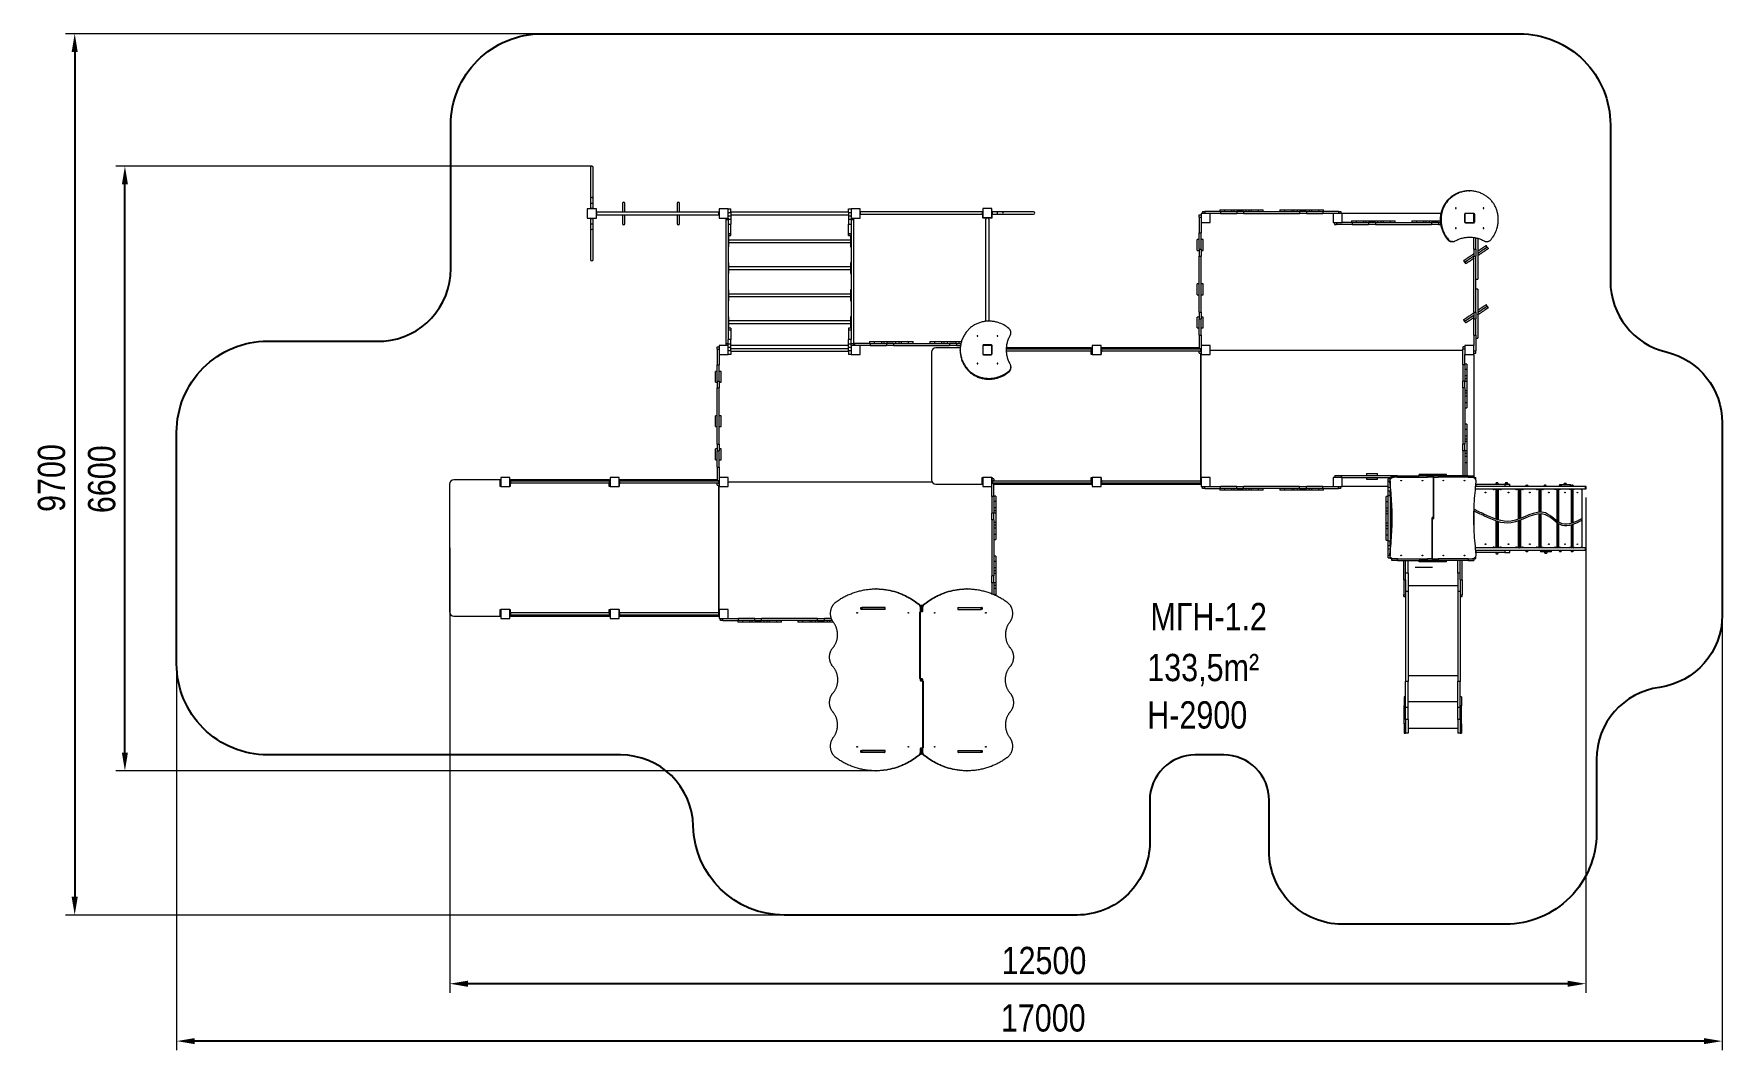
# Model space of a CAD drawing. Header units: millimetres. Extents: x -9796 to 8770, y -5907 to 5265.
import ezdxf

# ---------------------------------------------------------------- set-up
doc = ezdxf.new("R2010")
doc.units = ezdxf.units.MM
for name, color, linetype in [('DiKom', 7, 'Continuous'), ('DIKOM_АРТИКУЛ', 7, 'Continuous'), ('DIKOM_ОБЪЕКТ', 7, 'Continuous'), ('DIKOM_РАЗМЕР_ЗОНА', 7, 'Continuous'), ('DIKOM_РАЗМЕР_ОБЪЕКТА', 7, 'Continuous')]:
    doc.layers.add(name, color=color, linetype=linetype)
doc.styles.add('style1', font='arial.ttf', dxfattribs={"width": 0.8})
doc.dimstyles.new('1-50', dxfattribs={"dimtxt": 300, "dimasz": 200, "dimexe": 100, "dimexo": 0, "dimgap": 100, "dimtad": 1, "dimdec": 0, "dimtxsty": 'style1', "dimcen": 0, "dimclrd": 7, "dimclre": 7, "dimadec": 1, "dimazin": 2, "dimtfac": 1, "dimtdec": 0, "dimtmove": 0, "dimatfit": 3, "dimfxl": 0, "dimlwd": 25, "dimlwe": 18, "dimarcsym": 0})

msp = doc.modelspace()

# ---------------------------------------------------------------- texts
at = {"layer": 'DIKOM_АРТИКУЛ', "color": 7, "linetype": 'Continuous', "lineweight": 15, "insert": (2482.7, -990.8), "char_height": 300, "width": 1667.537, "attachment_point": 1, "style": 'style1'}
msp.add_mtext('МГН-1.2', dxfattribs=at)
at = {"layer": 'DIKOM_РАЗМЕР_ОБЪЕКТА', "char_height": 300, "width": 5885.531, "attachment_point": 1, "style": 'style1'}
for s, insert in [('133,5m²', (2447.5, -1550.6)), ('H-2900', (2447.5, -2071.5))]:
    msp.add_mtext(s, dxfattribs=dict(at, insert=insert))

# ---------------------------------------------------------------- blocks, each defined once
blk = doc.blocks.new('*D5')
at = {"layer": 'Defpoints', "color": 0, "transparency": 16777216}
for p in [(7270, 167), (-5223, -386), (-5223, -5176)]:
    blk.add_point(p, dxfattribs=at)
at = {"layer": 'DIKOM_РАЗМЕР_ОБЪЕКТА', "color": 7, "lineweight": 18, "transparency": 16777216}
for p, q in [((7270, 167), (7270, -5276)), ((-5223, -386), (-5223, -5276))]:
    blk.add_line(p, q, dxfattribs=at)
at = {"layer": 'DIKOM_РАЗМЕР_ОБЪЕКТА', "color": 7, "lineweight": 25, "transparency": 16777216}
blk.add_line((7070, -5176), (-5023, -5176), dxfattribs=at)
at = {"layer": 'DIKOM_РАЗМЕР_ОБЪЕКТА', "color": 7, "transparency": 16777216}
for points in [[(-5023, -5143), (-5023, -5210), (-5223, -5176)], [(7070, -5143), (7070, -5210), (7270, -5176)]]:
    blk.add_solid(points, dxfattribs=at)
at = {"layer": 'DIKOM_РАЗМЕР_ОБЪЕКТА', "color": 0, "transparency": 16777216, "insert": (1312, -4923), "char_height": 300, "attachment_point": 5, "style": 'style1'}
blk.add_mtext('12500', dxfattribs=at)
blk = doc.blocks.new('*D7')
at = {"layer": 'Defpoints', "color": 0, "transparency": 16777216}
for p in [(-807, 5265), (-9346, -4421), (65, -4421)]:
    blk.add_point(p, dxfattribs=at)
at = {"layer": 'DIKOM_РАЗМЕР_ЗОНА', "color": 7, "lineweight": 18, "transparency": 16777216}
for p, q in [((-807, 5265), (-9446, 5265)), ((65, -4421), (-9446, -4421))]:
    blk.add_line(p, q, dxfattribs=at)
at = {"layer": 'DIKOM_РАЗМЕР_ЗОНА', "color": 7, "lineweight": 25, "transparency": 16777216}
blk.add_line((-9346, 5065), (-9346, -4221), dxfattribs=at)
at = {"layer": 'DIKOM_РАЗМЕР_ЗОНА', "color": 7, "transparency": 16777216}
for points in [[(-9380, 5065), (-9313, 5065), (-9346, 5265)], [(-9380, -4221), (-9313, -4221), (-9346, -4421)]]:
    blk.add_solid(points, dxfattribs=at)
at = {"layer": 'DIKOM_РАЗМЕР_ЗОНА', "color": 0, "transparency": 16777216, "insert": (-9600, 382), "char_height": 300, "attachment_point": 5, "rotation": 90, "style": 'style1'}
blk.add_mtext('9700', dxfattribs=at)
blk = doc.blocks.new('*D6')
at = {"layer": 'Defpoints', "color": 0, "transparency": 16777216}
for p in [(8770, -69), (-8226, -388), (-8226, -5807)]:
    blk.add_point(p, dxfattribs=at)
at = {"layer": 'DIKOM_РАЗМЕР_ЗОНА', "color": 7, "lineweight": 18, "transparency": 16777216}
for p, q in [((8770, -69), (8770, -5907)), ((-8226, -388), (-8226, -5907))]:
    blk.add_line(p, q, dxfattribs=at)
at = {"layer": 'DIKOM_РАЗМЕР_ЗОНА', "color": 7, "lineweight": 25, "transparency": 16777216}
blk.add_line((8570, -5807), (-8026, -5807), dxfattribs=at)
at = {"layer": 'DIKOM_РАЗМЕР_ЗОНА', "color": 7, "transparency": 16777216}
for points in [[(-8026, -5774), (-8026, -5840), (-8226, -5807)], [(8570, -5774), (8570, -5840), (8770, -5807)]]:
    blk.add_solid(points, dxfattribs=at)
at = {"layer": 'DIKOM_РАЗМЕР_ЗОНА', "color": 0, "transparency": 16777216, "insert": (1304, -5554), "char_height": 300, "attachment_point": 5, "style": 'style1'}
blk.add_mtext('17000', dxfattribs=at)
blk = doc.blocks.new('*D4')
at = {"layer": 'Defpoints', "color": 0, "transparency": 16777216}
for p in [(-8794, 3809), (-3659, 3809), (-510, -2835)]:
    blk.add_point(p, dxfattribs=at)
at = {"layer": 'DIKOM_РАЗМЕР_ОБЪЕКТА', "color": 7, "lineweight": 18, "transparency": 16777216}
for p, q in [((-3659, 3809), (-8894, 3809)), ((-510, -2835), (-8894, -2835))]:
    blk.add_line(p, q, dxfattribs=at)
at = {"layer": 'DIKOM_РАЗМЕР_ОБЪЕКТА', "color": 7, "lineweight": 25, "transparency": 16777216}
blk.add_line((-8794, -2635), (-8794, 3609), dxfattribs=at)
at = {"layer": 'DIKOM_РАЗМЕР_ОБЪЕКТА', "color": 7, "transparency": 16777216}
for points in [[(-8828, 3609), (-8761, 3609), (-8794, 3809)], [(-8828, -2635), (-8761, -2635), (-8794, -2835)]]:
    blk.add_solid(points, dxfattribs=at)
at = {"layer": 'DIKOM_РАЗМЕР_ОБЪЕКТА', "color": 0, "transparency": 16777216, "insert": (-9048, 369), "char_height": 300, "attachment_point": 5, "rotation": 90, "style": 'style1'}
blk.add_mtext('6600', dxfattribs=at)

# ---------------------------------------------------------------- dimensions: what is measured, and where the dimension line sits
at = {"layer": 'DIKOM_РАЗМЕР_ЗОНА'}
for base, p1, p2, angle, text, picture, middle in [((-9346.4, -4421.2), (-807.5, 5264.7), (65.1, -4421.2), 270, '9700', '*D7', (-9346.4, 382.1)), ((-8225.6, -5806.9), (8770, -68.6), (-8225.6, -387.7), 180, '17000', '*D6', (1304.1, -5806.9))]:
    dim = msp.add_linear_dim(base=base, p1=p1, p2=p2, angle=angle, text=text, dimstyle='1-50', override={"dimscale": 1, "dimtix": 0, "dimtofl": 1, "dimtmove": 0, "dimatfit": 3}, dxfattribs=at)
    dim.commit()
    dim.dimension.update_dxf_attribs({"geometry": picture, "text_midpoint": middle, "dimtype": 160})
at = {"layer": 'DIKOM_РАЗМЕР_ОБЪЕКТА'}
for base, p1, p2, angle, text, picture, middle in [((-8794.4, 3808.8), (-510.3, -2835.3), (-3658.6, 3808.8), 270, '6600', '*D4', (-8794.4, 369.2)), ((-5222.8, -5176.4), (7270, 166.7), (-5222.8, -386.2), 180, '12500', '*D5', (1312.2, -5176.4))]:
    dim = msp.add_linear_dim(base=base, p1=p1, p2=p2, angle=angle, text=text, dimstyle='1-50', override={"dimscale": 1, "dimtix": 0, "dimtofl": 1, "dimtmove": 0, "dimatfit": 3}, dxfattribs=at)
    dim.commit()
    dim.dimension.update_dxf_attribs({"geometry": picture, "text_midpoint": middle, "dimtype": 160})

# ---------------------------------------------------------------- linework, layer by layer
at = {"layer": 'DiKom', "color": 7, "linetype": 'Continuous', "lineweight": 15}
for p, q in [((-3673.4, 3795.6), (-3673.4, 3450.2)), ((-3646.4, 3450.2), (-3646.4, 3795.6)), ((-3679.9, 3339), (-3679.9, 3343)), ((-3639.9, 3343), (-3679.9, 3343)), ((-3673.4, 3450.2), (-3673.4, 3401)), ((-3673.4, 3401), (-3673.4, 3343)), ((-3646.4, 3401), (-3673.4, 3401)), ((-3646.4, 3401), (-3646.4, 3450.2)), ((-3646.4, 3343), (-3646.4, 3401)), ((-3639.9, 3339), (-3639.9, 3343)), ((-3323.4, 3399.5), (-3323.4, 3302.5)), ((-3296.4, 3302.5), (-3296.4, 3399.5)), ((-2723.4, 3399.5), (-2723.4, 3302.5)), ((-2696.4, 3302.5), (-2696.4, 3399.5)), ((-3609.9, 3339), (-3709.9, 3339)), ((-3709.9, 3339), (-3709.9, 3239)), ((-3709.9, 3239), (-3609.9, 3239)), ((-3679.9, 3239), (-3679.9, 3235)), ((-3679.9, 3235), (-3639.9, 3235)), ((-3673.4, 3235), (-3673.4, 3176.9)), ((-3673.4, 3176.9), (-3673.4, 3127.7)), ((-3673.4, 3176.9), (-3646.4, 3176.9)), ((-3646.4, 3176.9), (-3646.4, 3235)), ((-3646.4, 3127.7), (-3646.4, 3176.9)), ((-3639.9, 3239), (-3639.9, 3235)), ((-3609.9, 3239), (-3609.9, 3339)), ((-3609.9, 3309), (-3605.9, 3309)), ((-3609.9, 3304), (-3605.9, 3304)), ((-3609.9, 3274), (-3605.9, 3274)), ((-3609.9, 3269), (-3605.9, 3269)), ((-3605.9, 3304), (-3605.9, 3309)), ((-3605.9, 3274), (-3605.9, 3304)), ((-2263.9, 3302.5), (-3605.9, 3302.5)), ((-3605.9, 3275.5), (-2263.9, 3275.5)), ((-3605.9, 3269), (-3605.9, 3274)), ((-3323.4, 3275.5), (-3323.4, 3178.5)), ((-3296.4, 3178.5), (-3296.4, 3275.5)), ((-2723.4, 3275.5), (-2723.4, 3178.5)), ((-2696.4, 3178.5), (-2696.4, 3275.5)), ((-2263.9, 3269), (-2263.9, 3274)), ((-3673.4, 3127.7), (-3673.4, 2782.3)), ((-3646.4, 2782.3), (-3646.4, 3127.7))]:
    msp.add_line(p, q, dxfattribs=at)
at = {"layer": 'DiKom', "color": 3}
msp.add_lwpolyline([(2975.2, -2661.2, 0.4142136), (2475.2, -3161.2), (2475.2, -3621.2, -0.4142136), (1675.2, -4421.2), (-1544.9, -4421.2, -0.4077192), (-2544.6, -3443.4, 0.4077192), (-3344.4, -2661.2), (-7225.6, -2661.2, -0.4142136), (-8225.6, -1661.2), (-8225.6, 885.7, -0.4142136), (-7225.6, 1885.7), (-5946.6, 1885.7, 0.3912265), (-5209.9, 2683.2), (-5209.9, 4264.7, -0.4142136), (-4209.9, 5264.7), (6540.1, 5264.7, -0.4142136), (7540.1, 4264.7), (7540.1, 2545.5, 0.3473823), (8155.1, 1767.2, -0.3473823), (8770, 988.8), (8770, -1126.1, -0.3747062), (8079.1, -1918.6, 0.3747062), (7388.1, -2711.2), (7388.1, -3521.2, -0.4142136), (6388.1, -4521.2), (4588.1, -4521.2, -0.4142136), (3788.1, -3721.2), (3788.1, -3161.2, 0.4142136), (3288.1, -2661.2)], format="xyb", close=True, dxfattribs=at)
at = {"layer": 'DiKom', "color": 7, "linetype": 'Continuous', "lineweight": 15}
for centre, start, end in [((-3659.9, 3795.4), 0.99611, 178.86171), ((-3659.9, 3450), 0.99621, 178.87232), ((-3309.9, 3399.5), 0, 180), ((-2709.9, 3399.5), 0, 180), ((-3309.9, 3178.5), 180, 0), ((-2709.9, 3178.5), 180, 0), ((-3659.9, 3127.9), 180.99592, 358.8733), ((-3659.9, 2782.5), 180.99602, 358.87378)]:
    msp.add_arc(centre, 13.5, start, end, dxfattribs=at)
at = {"layer": 'DIKOM_ОБЪЕКТ', "color": 7, "linetype": 'Continuous', "lineweight": 15}
for p, q in [((5984, 3538.3), (5992.9, 3538.3)), ((640.1, 3344.8), (640.1, 3244.8)), ((740.1, 3344.8), (640.1, 3344.8)), ((740.1, 3244.8), (740.1, 3344.8)), ((5774.1, 3458.7), (5783, 3458.7)), ((-2263.9, 3309), (-2259.9, 3309)), ((-2263.9, 3304), (-2263.9, 3309)), ((-2263.9, 3274), (-2263.9, 3304)), ((-2263.9, 3304), (-2259.9, 3304)), ((-2263.9, 3274), (-2259.9, 3274)), ((-2263.9, 3269), (-2263.9, 3274)), ((-2263.9, 3269), (-2259.9, 3269)), ((-2259.9, 3339), (-2259.9, 3239)), ((-2159.9, 3339), (-2259.9, 3339)), ((-2259.9, 3239), (-2159.9, 3239)), ((-2186.9, 3239), (-2186.9, 3220.8)), ((-2159.9, 3220.8), (-2186.9, 3220.8)), ((-2186.9, 3220.8), (-2186.9, 1857.1)), ((-2159.9, 3339), (-2132.9, 3339)), ((-2159.9, 3239), (-2159.9, 3339)), ((-2159.9, 3299), (-2132.9, 3299)), ((-2159.9, 3262.1), (-2132.9, 3262.1)), ((-2159.9, 3239), (-2159.9, 3225.4)), ((-2159.9, 3225.4), (-2132.9, 3225.4)), ((-2159.9, 3225.4), (-2159.9, 3174.6)), ((-2159.9, 3174.6), (-2159.9, 1908)), ((-2159.9, 3173), (-2132.9, 3173)), ((-2132.9, 3299), (-2132.9, 3339)), ((-836.9, 3302.5), (-2132.9, 3302.5)), ((-2132.9, 3299), (-2132.9, 3262.1)), ((-2132.9, 3275.5), (-836.9, 3275.5)), ((-2132.9, 3262.1), (-2132.9, 3225.4)), ((-2132.9, 3225.4), (-2132.9, 3173)), ((-2132.9, 3069.9), (-2132.9, 3173)), ((-836.9, 3339), (-809.9, 3339)), ((-836.9, 3299), (-836.9, 3339)), ((-836.9, 3299), (-809.9, 3299)), ((-836.9, 3299), (-836.9, 3262.1)), ((-836.9, 3262.1), (-809.9, 3262.1)), ((-836.9, 3262.1), (-836.9, 3225.4)), ((-836.9, 3225.4), (-809.9, 3225.4)), ((-836.9, 3225.4), (-836.9, 3173)), ((-836.9, 3173), (-809.9, 3173)), ((-836.9, 3069.9), (-836.9, 3173)), ((-709.9, 3339), (-809.9, 3339)), ((-809.9, 3339), (-809.9, 3239)), ((-809.9, 3239), (-809.9, 3225.4)), ((-809.9, 3239), (-709.9, 3239)), ((-809.9, 3225.4), (-809.9, 3174.6)), ((-782.9, 3220.8), (-809.9, 3220.8)), ((-809.9, 3174.6), (-809.9, 1908)), ((-782.9, 3239), (-782.9, 3220.8)), ((-782.9, 3220.8), (-782.9, 1857.1)), ((-709.9, 3239), (-709.9, 3339)), ((-709.9, 3314.8), (-705.9, 3314.8)), ((-709.9, 3274.8), (-705.9, 3274.8)), ((-705.9, 3274.8), (-705.9, 3314.8)), ((636.1, 3308.3), (-705.9, 3308.3)), ((-705.9, 3281.3), (636.1, 3281.3)), ((636.1, 3274.8), (636.1, 3314.8)), ((636.1, 3314.8), (640.1, 3314.8)), ((636.1, 3274.8), (640.1, 3274.8)), ((637.1, 3274.8), (637.1, 3246.8)), ((640.1, 3244.8), (740.1, 3244.8)), ((642.1, 3241.8), (738.1, 3241.8)), ((674.1, 2104.5), (674.1, 3228.8)), ((674.1, 3107.3), (674.1, 3228.8)), ((706.1, 3228.8), (706.1, 2106.1)), ((706.1, 3228.8), (706.1, 3107.3)), ((740.1, 3314.8), (744.1, 3314.8)), ((740.1, 3314.8), (743.1, 3314.8)), ((740.1, 3274.8), (744.1, 3274.8)), ((743.1, 3246.8), (743.1, 3274.8)), ((744.1, 3274.8), (744.1, 3314.8)), ((802.2, 3308.3), (744.1, 3308.3)), ((744.1, 3281.3), (802.2, 3281.3)), ((851.4, 3308.3), (802.2, 3308.3)), ((802.2, 3281.3), (802.2, 3308.3)), ((802.2, 3281.3), (851.4, 3281.3)), ((1196.8, 3308.3), (851.4, 3308.3)), ((851.4, 3281.3), (1196.8, 3281.3)), ((3019.1, 3273.8), (3040.1, 3273.8)), ((3019.1, 3248.9), (3019.1, 3273.8)), ((3019.1, 3248.9), (3040.1, 3248.9)), ((3019.1, 3248.9), (3019.1, 3077.3)), ((3040.1, 3288.8), (3040.1, 3188.8)), ((3140.1, 3288.8), (3040.1, 3288.8)), ((3040.1, 3188.8), (3140.1, 3188.8)), ((3040.1, 3188.8), (3040.1, 3077.3)), ((3055.1, 3309.8), (3055.1, 3288.8)), ((3055.1, 3309.8), (3080.1, 3309.8)), ((3080.1, 3309.8), (3080.1, 3288.8)), ((3251.7, 3309.8), (3080.1, 3309.8)), ((3140.1, 3188.8), (3140.1, 3288.8)), ((3251.7, 3288.8), (3140.1, 3288.8)), ((3244.9, 3330.8), (3244.9, 3309.8)), ((3244.9, 3330.8), (3300, 3330.8)), ((3251.7, 3309.8), (3251.7, 3288.8)), ((3251.7, 3309.8), (3431.3, 3309.8)), ((3251.7, 3288.8), (3431.3, 3288.8)), ((3300, 3309.8), (3300, 3330.8)), ((3300, 3330.8), (3374.2, 3330.8)), ((3374.2, 3330.8), (3374.2, 3309.8)), ((3374.2, 3330.8), (3402.9, 3330.8)), ((3402.9, 3309.8), (3402.9, 3330.8)), ((3402.9, 3330.8), (3434.9, 3330.8)), ((3431.3, 3309.8), (3431.3, 3288.8)), ((3506.9, 3309.8), (3431.3, 3309.8)), ((3506.9, 3288.8), (3431.3, 3288.8)), ((3434.9, 3330.8), (3434.9, 3309.8)), ((3434.9, 3330.8), (3533.9, 3330.8)), ((3506.9, 3309.8), (3506.9, 3288.8)), ((3506.9, 3309.8), (4123.3, 3309.8)), ((3506.9, 3288.8), (4123.3, 3288.8)), ((3533.9, 3309.8), (3533.9, 3330.8)), ((3533.9, 3330.8), (3565.9, 3330.8)), ((3565.9, 3330.8), (3565.9, 3309.8)), ((3565.9, 3330.8), (3594.6, 3330.8)), ((3594.6, 3309.8), (3594.6, 3330.8)), ((3594.6, 3330.8), (3668.9, 3330.8)), ((3668.9, 3330.8), (3668.9, 3309.8)), ((3668.9, 3330.8), (3723.9, 3330.8)), ((3723.9, 3309.8), (3723.9, 3330.8)), ((3906.4, 3330.8), (3906.4, 3309.8)), ((3906.4, 3330.8), (3961.4, 3330.8)), ((3961.4, 3309.8), (3961.4, 3330.8)), ((3961.4, 3330.8), (4035.7, 3330.8)), ((4035.7, 3330.8), (4035.7, 3309.8)), ((4035.7, 3330.8), (4064.4, 3330.8)), ((4064.4, 3309.8), (4064.4, 3330.8)), ((4064.4, 3330.8), (4096.4, 3330.8)), ((4096.4, 3330.8), (4096.4, 3309.8)), ((4096.4, 3330.8), (4195.4, 3330.8)), ((4123.3, 3309.8), (4123.3, 3288.8)), ((4198.9, 3309.8), (4123.3, 3309.8)), ((4198.9, 3288.8), (4123.3, 3288.8)), ((4195.4, 3309.8), (4195.4, 3330.8)), ((4195.4, 3330.8), (4227.4, 3330.8)), ((4198.9, 3309.8), (4198.9, 3288.8)), ((4198.9, 3309.8), (4378.6, 3309.8)), ((4198.9, 3288.8), (4378.6, 3288.8)), ((4227.4, 3330.8), (4227.4, 3309.8)), ((4227.4, 3330.8), (4256.1, 3330.8)), ((4256.1, 3309.8), (4256.1, 3330.8)), ((4256.1, 3330.8), (4330.3, 3330.8)), ((4330.3, 3330.8), (4330.3, 3309.8)), ((4330.3, 3330.8), (4385.4, 3330.8)), ((4378.6, 3309.8), (4378.6, 3288.8)), ((4550.2, 3309.8), (4378.6, 3309.8)), ((4490.1, 3288.8), (4378.6, 3288.8)), ((4385.4, 3309.8), (4385.4, 3330.8)), ((4590.1, 3288.8), (4490.1, 3288.8)), ((4490.1, 3288.8), (4490.1, 3188.8)), ((4490.1, 3188.8), (4590.1, 3188.8)), ((4505.1, 3188.8), (4505.1, 3167.8)), ((4505.1, 3167.8), (4530.1, 3167.8)), ((4530.1, 3188.8), (4530.1, 3167.8)), ((4701.7, 3167.8), (4530.1, 3167.8)), ((4550.2, 3309.8), (4550.2, 3288.8)), ((4550.2, 3309.8), (4575.1, 3309.8)), ((4575.1, 3309.8), (4575.1, 3288.8)), ((4590.1, 3188.8), (4590.1, 3288.8)), ((4590.1, 3288.8), (4590.1, 3288.8)), ((5676.3, 3288.8), (4590.1, 3288.8)), ((4701.7, 3188.8), (4590.1, 3188.8)), ((4694.9, 3209.8), (4694.9, 3188.8)), ((4694.9, 3209.8), (4750, 3209.8)), ((4701.7, 3188.8), (4701.7, 3167.8)), ((4701.7, 3188.8), (4881.3, 3188.8)), ((4701.7, 3167.8), (4881.3, 3167.8)), ((4750, 3188.8), (4750, 3209.8)), ((4750, 3209.8), (4824.2, 3209.8)), ((4824.2, 3209.8), (4824.2, 3188.8)), ((4824.2, 3209.8), (4852.9, 3209.8)), ((4852.9, 3188.8), (4852.9, 3209.8)), ((4852.9, 3209.8), (4884.9, 3209.8)), ((4881.3, 3188.8), (4881.3, 3167.8)), ((4956.9, 3188.8), (4881.3, 3188.8)), ((4956.9, 3167.8), (4881.3, 3167.8)), ((4884.9, 3209.8), (4884.9, 3188.8)), ((4884.9, 3209.8), (4983.9, 3209.8)), ((4956.9, 3188.8), (4956.9, 3167.8)), ((4956.9, 3188.8), (5573.3, 3188.8)), ((4956.9, 3167.8), (5573.3, 3167.8)), ((4983.9, 3188.8), (4983.9, 3209.8)), ((4983.9, 3209.8), (5015.9, 3209.8)), ((5015.9, 3209.8), (5015.9, 3188.8)), ((5015.9, 3209.8), (5044.6, 3209.8)), ((5044.6, 3188.8), (5044.6, 3209.8)), ((5044.6, 3209.8), (5118.9, 3209.8)), ((5118.9, 3209.8), (5118.9, 3188.8)), ((5118.9, 3209.8), (5173.9, 3209.8)), ((5173.9, 3188.8), (5173.9, 3209.8)), ((5356.4, 3209.8), (5356.4, 3188.8)), ((5356.4, 3209.8), (5411.4, 3209.8)), ((5411.4, 3188.8), (5411.4, 3209.8)), ((5411.4, 3209.8), (5485.7, 3209.8)), ((5485.7, 3209.8), (5485.7, 3188.8)), ((5485.7, 3209.8), (5514.4, 3209.8)), ((5514.4, 3188.8), (5514.4, 3209.8)), ((5514.4, 3209.8), (5546.4, 3209.8)), ((5546.4, 3209.8), (5546.4, 3188.8)), ((5546.4, 3209.8), (5645.4, 3209.8)), ((5573.3, 3188.8), (5573.3, 3167.8)), ((5648.9, 3188.8), (5573.3, 3188.8)), ((5648.9, 3167.8), (5573.3, 3167.8)), ((5645.4, 3188.8), (5645.4, 3209.8)), ((5645.4, 3209.8), (5669.7, 3209.8)), ((5648.9, 3188.8), (5648.9, 3167.8)), ((5648.9, 3188.8), (5671.1, 3188.8)), ((5648.9, 3167.8), (5673.9, 3167.8)), ((5936.7, 3275.8), (5936.7, 3201.8)), ((6040.1, 3288.8), (5940.1, 3288.8)), ((5940.1, 3288.8), (5940.1, 3188.8)), ((5940.1, 3188.8), (6040.1, 3188.8)), ((6035.4, 3290.8), (5950.3, 3290.8)), ((5950.3, 3186.8), (6035.4, 3186.8)), ((6040.1, 3188.8), (6040.1, 3288.8)), ((6040.1, 3275.8), (6049, 3275.8)), ((6040.1, 3201.8), (6049, 3201.8)), ((6049, 3201.8), (6049, 3275.8)), ((-2159.9, 3069.9), (-2132.9, 3069.9)), ((-2159.9, 3050.2), (-2132.9, 3050.2)), ((-2159.9, 3047.9), (-2132.9, 3047.9)), ((-2155.9, 3041.2), (-2159.9, 3041.2)), ((-2155.9, 3026.4), (-2159.9, 3026.4)), ((-2155.9, 3041.2), (-2155.9, 3026.4)), ((-2155.9, 3026.4), (-2155.9, 2949.1)), ((-813.9, 2996.1), (-2155.9, 2996.1)), ((-2132.9, 3050.2), (-2132.9, 3069.9)), ((-2132.9, 3047.9), (-2132.9, 3050.2)), ((-836.9, 3069.9), (-809.9, 3069.9)), ((-836.9, 3050.2), (-836.9, 3069.9)), ((-836.9, 3050.2), (-809.9, 3050.2)), ((-836.9, 3047.9), (-836.9, 3050.2)), ((-836.9, 3047.9), (-809.9, 3047.9)), ((-809.9, 3041.2), (-813.9, 3041.2)), ((-813.9, 3041.2), (-813.9, 3026.4)), ((-809.9, 3026.4), (-813.9, 3026.4)), ((-813.9, 3026.4), (-813.9, 2949.1)), ((3019.1, 3004.4), (2998.1, 3004.4)), ((2998.1, 2884.4), (2998.1, 3004.4)), ((3019.1, 3077.3), (3040.1, 3077.3)), ((3019.1, 2897.6), (3019.1, 3077.3)), ((3040.1, 2897.6), (3040.1, 3077.3)), ((3061.1, 3004.4), (3040.1, 3004.4)), ((3061.1, 2884.4), (3061.1, 3004.4)), ((5685, 3122.1), (5693.9, 3122.1)), ((5749.4, 3003.3), (5758.3, 3003.3)), ((5805.2, 2980.4), (5796.3, 2980.4)), ((6040.1, 2897.6), (6040.1, 3025.9)), ((6061.1, 2897.6), (6061.1, 3022)), ((6082.1, 3016.8), (6082.1, 2568.8)), ((-2155.9, 2949.1), (-2159.9, 2949.1)), ((-2159.9, 2923.9), (-2155.9, 2923.9)), ((-2155.9, 2969.1), (-813.9, 2969.1)), ((-2155.9, 2949.1), (-2155.9, 2923.9)), ((-809.9, 2949.1), (-813.9, 2949.1)), ((-813.9, 2949.1), (-813.9, 2923.9)), ((-813.9, 2923.9), (-809.9, 2923.9)), ((2998.1, 2884.4), (3019.1, 2884.4)), ((3019.1, 2897.6), (3040.1, 2897.6)), ((3019.1, 2897.6), (3019.1, 2822)), ((3019.1, 2822), (3040.1, 2822)), ((3019.1, 2205.6), (3019.1, 2822)), ((3040.1, 2897.6), (3040.1, 2822)), ((3040.1, 2884.4), (3061.1, 2884.4)), ((3040.1, 2205.6), (3040.1, 2822)), ((6040.1, 2897.6), (6061.1, 2897.6)), ((6040.1, 2897.6), (6040.1, 2822)), ((6040.1, 2822), (6061.1, 2822)), ((6040.1, 2205.6), (6040.1, 2822)), ((6061.1, 2897.6), (6061.1, 2822)), ((6061.1, 2205.6), (6061.1, 2822)), ((6083.2, 2826.3), (6082.1, 2827.9)), ((6083.2, 2826.3), (6082.1, 2825.6)), ((6186.6, 2920.8), (6174.9, 2938.3)), ((6198.3, 2903.4), (6186.6, 2920.8)), ((-2155.9, 2748.7), (-2159.9, 2748.7)), ((-2155.9, 2730.2), (-2159.9, 2730.2)), ((-2155.9, 2650.5), (-2159.9, 2650.5)), ((-2159.9, 2628.9), (-2155.9, 2628.9)), ((-2155.9, 2748.7), (-2155.9, 2730.2)), ((-2155.9, 2730.2), (-2155.9, 2650.5)), ((-813.9, 2702.3), (-2155.9, 2702.3)), ((-2155.9, 2675.3), (-813.9, 2675.3)), ((-2155.9, 2650.5), (-2155.9, 2628.9)), ((-809.9, 2748.7), (-813.9, 2748.7)), ((-813.9, 2748.7), (-813.9, 2730.2)), ((-809.9, 2730.2), (-813.9, 2730.2)), ((-813.9, 2730.2), (-813.9, 2650.5)), ((-809.9, 2650.5), (-813.9, 2650.5)), ((-813.9, 2650.5), (-813.9, 2628.9)), ((-813.9, 2628.9), (-809.9, 2628.9)), ((5925.6, 2771.3), (5937.3, 2753.9)), ((5937.3, 2753.9), (5949, 2736.4)), ((-2155.9, 2448.9), (-2159.9, 2448.9)), ((-2155.9, 2427.3), (-2159.9, 2427.3)), ((-2155.9, 2448.9), (-2155.9, 2427.3)), ((-2155.9, 2427.3), (-2155.9, 2347.6)), ((-809.9, 2448.9), (-813.9, 2448.9)), ((-813.9, 2448.9), (-813.9, 2427.3)), ((-809.9, 2427.3), (-813.9, 2427.3)), ((-813.9, 2427.3), (-813.9, 2347.6)), ((3019.1, 2517.1), (2998.1, 2517.1)), ((2998.1, 2397.1), (2998.1, 2517.1)), ((3061.1, 2517.1), (3040.1, 2517.1)), ((3061.1, 2397.1), (3061.1, 2517.1)), ((6061.1, 2568.8), (6082.1, 2568.8)), ((6082.1, 2458.8), (6061.1, 2458.8)), ((6082.1, 2458.8), (6082.1, 1918.8)), ((-2155.9, 2347.6), (-2159.9, 2347.6)), ((-2159.9, 2329.2), (-2155.9, 2329.2)), ((-813.9, 2402.5), (-2155.9, 2402.5)), ((-2155.9, 2375.5), (-813.9, 2375.5)), ((-2155.9, 2347.6), (-2155.9, 2329.2)), ((-809.9, 2347.6), (-813.9, 2347.6)), ((-813.9, 2347.6), (-813.9, 2329.2)), ((-813.9, 2329.2), (-809.9, 2329.2)), ((2998.1, 2397.1), (3019.1, 2397.1)), ((3040.1, 2397.1), (3061.1, 2397.1)), ((6186.6, 2270.8), (6174.9, 2288.3)), ((6198.3, 2253.4), (6186.6, 2270.8)), ((-2155.9, 2153.9), (-2159.9, 2153.9)), ((-2155.9, 2128.7), (-2159.9, 2128.7)), ((-2155.9, 2051.4), (-2159.9, 2051.4)), ((-2155.9, 2153.9), (-2155.9, 2128.7)), ((-2155.9, 2128.7), (-2155.9, 2051.4)), ((-813.9, 2108.8), (-2155.9, 2108.8)), ((-2155.9, 2081.8), (-813.9, 2081.8)), ((-2155.9, 2051.4), (-2155.9, 2036.6)), ((-809.9, 2153.9), (-813.9, 2153.9)), ((-813.9, 2153.9), (-813.9, 2128.7)), ((-809.9, 2128.7), (-813.9, 2128.7)), ((-813.9, 2128.7), (-813.9, 2051.4)), ((-809.9, 2051.4), (-813.9, 2051.4)), ((-813.9, 2051.4), (-813.9, 2036.6)), ((3019.1, 2151.5), (2998.1, 2151.5)), ((2998.1, 2031.5), (2998.1, 2151.5)), ((3019.1, 2205.6), (3040.1, 2205.6)), ((3019.1, 2205.6), (3019.1, 2130)), ((3019.1, 2130), (3040.1, 2130)), ((3019.1, 1950.4), (3019.1, 2130)), ((3040.1, 2205.6), (3040.1, 2130)), ((3061.1, 2151.5), (3040.1, 2151.5)), ((3040.1, 1950.4), (3040.1, 2130)), ((3061.1, 2031.5), (3061.1, 2151.5)), ((5925.6, 2121.3), (5937.3, 2103.9)), ((5937.3, 2103.9), (5949, 2086.4)), ((6040.1, 2205.6), (6061.1, 2205.6)), ((6040.1, 2205.6), (6040.1, 2130)), ((6040.1, 2130), (6061.1, 2130)), ((6040.1, 1950.4), (6040.1, 2130)), ((6061.1, 2205.6), (6061.1, 2130)), ((6061.1, 1950.4), (6061.1, 2130)), ((6083.2, 2176.3), (6082.1, 2177.9)), ((6083.2, 2176.3), (6082.1, 2175.6)), ((-2159.9, 1857.1), (-2186.9, 1857.1)), ((-2186.9, 1857.1), (-2186.9, 1839)), ((-2159.9, 2036.6), (-2155.9, 2036.6)), ((-2132.9, 2029.9), (-2159.9, 2029.9)), ((-2132.9, 2027.6), (-2159.9, 2027.6)), ((-2132.9, 2007.9), (-2159.9, 2007.9)), ((-2159.9, 1908), (-2159.9, 1904.8)), ((-2132.9, 1904.8), (-2159.9, 1904.8)), ((-2159.9, 1852.4), (-2159.9, 1904.8)), ((-2132.9, 2029.9), (-2132.9, 2027.6)), ((-2132.9, 2027.6), (-2132.9, 2007.9)), ((-2132.9, 2007.9), (-2132.9, 1904.8)), ((-2132.9, 1852.4), (-2132.9, 1904.8)), ((-809.9, 2029.9), (-836.9, 2029.9)), ((-836.9, 2029.9), (-836.9, 2027.6)), ((-809.9, 2027.6), (-836.9, 2027.6)), ((-836.9, 2027.6), (-836.9, 2007.9)), ((-809.9, 2007.9), (-836.9, 2007.9)), ((-836.9, 2007.9), (-836.9, 1904.8)), ((-809.9, 1904.8), (-836.9, 1904.8)), ((-836.9, 1852.4), (-836.9, 1904.8)), ((-813.9, 2036.6), (-809.9, 2036.6)), ((-809.9, 1908), (-809.9, 1904.8)), ((-809.9, 1852.4), (-809.9, 1904.8)), ((-782.9, 1857.1), (-809.9, 1857.1)), ((-782.9, 1859.8), (-769.9, 1859.8)), ((-782.9, 1857.1), (-782.9, 1839)), ((-769.9, 1859.8), (-769.9, 1838.8)), ((-598.3, 1859.8), (-769.9, 1859.8)), ((-605.1, 1880.8), (-605.1, 1859.8)), ((-605.1, 1880.8), (-550, 1880.8)), ((-598.3, 1859.8), (-598.3, 1838.8)), ((-598.3, 1859.8), (-418.7, 1859.8)), ((-550, 1859.8), (-550, 1880.8)), ((-550, 1880.8), (-475.8, 1880.8)), ((-475.8, 1880.8), (-475.8, 1859.8)), ((-475.8, 1880.8), (-447.1, 1880.8)), ((-447.1, 1859.8), (-447.1, 1880.8)), ((-447.1, 1880.8), (-415.1, 1880.8)), ((-418.7, 1859.8), (-418.7, 1838.8)), ((-343.1, 1859.8), (-418.7, 1859.8)), ((-415.1, 1880.8), (-415.1, 1859.8)), ((-415.1, 1880.8), (-316.1, 1880.8)), ((-343.1, 1859.8), (-343.1, 1838.8)), ((-343.1, 1859.8), (273.3, 1859.8)), ((-316.1, 1859.8), (-316.1, 1880.8)), ((-316.1, 1880.8), (-284.1, 1880.8)), ((-284.1, 1880.8), (-284.1, 1859.8)), ((-284.1, 1880.8), (-255.4, 1880.8)), ((-255.4, 1859.8), (-255.4, 1880.8)), ((-255.4, 1880.8), (-181.1, 1880.8)), ((-181.1, 1880.8), (-181.1, 1859.8)), ((-181.1, 1880.8), (-126.1, 1880.8)), ((-126.1, 1859.8), (-126.1, 1880.8)), ((56.4, 1880.8), (56.4, 1859.8)), ((56.4, 1880.8), (111.4, 1880.8)), ((111.4, 1859.8), (111.4, 1880.8)), ((111.4, 1880.8), (185.7, 1880.8)), ((185.7, 1880.8), (185.7, 1859.8)), ((185.7, 1880.8), (214.4, 1880.8)), ((214.4, 1859.8), (214.4, 1880.8)), ((214.4, 1880.8), (246.4, 1880.8)), ((246.4, 1880.8), (246.4, 1859.8)), ((246.4, 1880.8), (345.4, 1880.8)), ((273.3, 1859.8), (273.3, 1838.8)), ((348.9, 1859.8), (273.3, 1859.8)), ((345.4, 1859.8), (345.4, 1880.8)), ((345.4, 1880.8), (377.4, 1880.8)), ((348.9, 1859.8), (348.9, 1838.8)), ((348.9, 1859.8), (398.3, 1859.8)), ((377.4, 1880.8), (377.4, 1859.8)), ((377.4, 1880.8), (403.8, 1880.8)), ((2998.1, 2031.5), (3019.1, 2031.5)), ((3019.1, 1950.4), (3040.1, 1950.4)), ((3019.1, 1950.4), (3019.1, 1802.3)), ((3040.1, 2031.5), (3061.1, 2031.5)), ((3040.1, 1950.4), (3040.1, 1838.8)), ((6040.1, 1950.4), (6061.1, 1950.4)), ((6040.1, 1950.4), (6040.1, 1838.8)), ((6061.1, 1950.4), (6061.1, 1778.8)), ((6061.1, 1918.8), (6082.1, 1918.8)), ((-2280.9, 1823.8), (-2259.9, 1823.8)), ((-2280.9, 1798.9), (-2280.9, 1823.8)), ((-2280.9, 1798.9), (-2259.9, 1798.9)), ((-2280.9, 1798.9), (-2280.9, 1627.3)), ((-2259.9, 1838.8), (-2259.9, 1738.8)), ((-2159.9, 1838.8), (-2259.9, 1838.8)), ((-2259.9, 1738.8), (-2259.9, 1627.3)), ((-2259.9, 1738.8), (-2159.9, 1738.8)), ((-2159.9, 1839), (-2186.9, 1839)), ((-2132.9, 1852.4), (-2159.9, 1852.4)), ((-2159.9, 1838.8), (-2159.9, 1852.4)), ((-2159.9, 1738.8), (-2159.9, 1838.8)), ((-2132.9, 1815.7), (-2159.9, 1815.7)), ((-2132.9, 1778.8), (-2159.9, 1778.8)), ((-2132.9, 1738.8), (-2159.9, 1738.8)), ((-2132.9, 1815.7), (-2132.9, 1852.4)), ((-836.9, 1838.8), (-2132.9, 1838.8)), ((-2132.9, 1778.8), (-2132.9, 1815.7)), ((-836.9, 1802.3), (-2132.9, 1802.3)), ((-2132.9, 1778.8), (-2132.9, 1738.8)), ((-2132.9, 1775.3), (-836.9, 1775.3)), ((-809.9, 1852.4), (-836.9, 1852.4)), ((-836.9, 1815.7), (-836.9, 1852.4)), ((-809.9, 1815.7), (-836.9, 1815.7)), ((-836.9, 1778.8), (-836.9, 1815.7)), ((-809.9, 1778.8), (-836.9, 1778.8)), ((-836.9, 1778.8), (-836.9, 1738.8)), ((-809.9, 1738.8), (-836.9, 1738.8)), ((-809.9, 1838.8), (-809.9, 1852.4)), ((-782.9, 1839), (-809.9, 1839)), ((-809.9, 1838.8), (-809.9, 1738.8)), ((-709.9, 1838.8), (-809.9, 1838.8)), ((-809.9, 1738.8), (-709.9, 1738.8)), ((-794.9, 1839), (-794.9, 1838.8)), ((-598.3, 1838.8), (-709.9, 1838.8)), ((-709.9, 1738.8), (-709.9, 1838.8)), ((-598.3, 1838.8), (-418.7, 1838.8)), ((-343.1, 1838.8), (-418.7, 1838.8)), ((-343.1, 1838.8), (273.3, 1838.8)), ((74.3, 1763.8), (74.3, 363.8)), ((391.5, 1813.8), (123.6, 1813.8)), ((348.9, 1838.8), (273.3, 1838.8)), ((348.9, 1838.8), (394.3, 1838.8)), ((390.7, 1782.7), (390.7, 1791.6)), ((638.1, 1834.1), (638.1, 1749)), ((640.1, 1838.8), (640.1, 1738.8)), ((740.1, 1838.8), (640.1, 1838.8)), ((640.1, 1738.8), (740.1, 1738.8)), ((727.1, 1847.7), (653.1, 1847.7)), ((653.1, 1838.8), (653.1, 1847.7)), ((653.1, 1735.4), (727.1, 1735.4)), ((727.1, 1838.8), (727.1, 1847.7)), ((740.1, 1738.8), (740.1, 1838.8)), ((742.1, 1749), (742.1, 1834.1)), ((899.9, 1802.3), (1836.1, 1802.3)), ((1836.1, 1775.3), (900.1, 1775.3)), ((1832.3, 1813.8), (900.5, 1813.8)), ((1832.3, 1802.3), (1832.3, 1813.8)), ((1832.3, 1813.8), (1835.2, 1813.8)), ((1832.3, 1738.8), (1832.3, 1775.3)), ((1840.1, 1738.8), (1832.3, 1738.8)), ((1835.2, 1802.3), (1835.2, 1813.8)), ((1835.2, 1738.8), (1835.2, 1775.3)), ((1836.1, 1808.8), (1840.1, 1808.8)), ((1836.1, 1803.8), (1836.1, 1808.8)), ((1836.1, 1773.8), (1836.1, 1803.8)), ((1836.1, 1803.8), (1840.1, 1803.8)), ((1836.1, 1768.8), (1836.1, 1773.8)), ((1836.1, 1773.8), (1840.1, 1773.8)), ((1836.1, 1768.8), (1840.1, 1768.8)), ((1840.1, 1838.8), (1840.1, 1738.8)), ((1940.1, 1838.8), (1840.1, 1838.8)), ((1840.1, 1738.8), (1940.1, 1738.8)), ((1940.1, 1738.8), (1940.1, 1838.8)), ((1944.1, 1808.8), (1940.1, 1808.8)), ((1940.1, 1808.8), (1940.1, 1803.8)), ((1944.1, 1803.8), (1940.1, 1803.8)), ((1940.1, 1803.8), (1940.1, 1773.8)), ((1944.1, 1773.8), (1940.1, 1773.8)), ((1940.1, 1773.8), (1940.1, 1768.8)), ((1944.1, 1768.8), (1940.1, 1768.8)), ((1941, 1738.8), (1940.1, 1738.8)), ((1941, 1813.8), (1941, 1808.8)), ((3019.1, 1813.8), (1941, 1813.8)), ((1941, 1768.8), (1941, 1738.8)), ((1944.1, 1808.8), (1944.1, 1803.8)), ((1944.1, 1803.8), (1944.1, 1773.8)), ((1944.1, 1802.3), (3036.1, 1802.3)), ((3036.1, 1775.3), (1944.1, 1775.3)), ((1944.1, 1773.8), (1944.1, 1768.8)), ((3019.1, 1753.8), (3019.1, 1775.3)), ((3019.1, 1753.8), (3040.1, 1753.8)), ((3036.1, 1808.8), (3040.1, 1808.8)), ((3036.1, 1803.8), (3036.1, 1808.8)), ((3036.1, 1803.8), (3040.1, 1803.8)), ((3036.1, 1773.8), (3036.1, 1803.8)), ((3036.1, 1773.8), (3040.1, 1773.8)), ((3036.1, 1768.8), (3036.1, 1773.8)), ((3036.1, 1768.8), (3040.1, 1768.8)), ((3037.3, 358.8), (3037.3, 1753.8)), ((3040.1, 1838.8), (3040.1, 1738.8)), ((3140.1, 1838.8), (3040.1, 1838.8)), ((3040.1, 1738.8), (3140.1, 1738.8)), ((3040.1, 388.8), (3040.1, 1738.8)), ((3140.1, 1738.8), (3140.1, 1838.8)), ((3140.1, 1788.8), (5919.1, 1788.8)), ((3140.1, 1788.8), (5919.1, 1788.8)), ((5940.1, 1823.8), (5919.1, 1823.8)), ((5919.1, 1823.8), (5919.1, 1798.9)), ((5940.1, 1798.9), (5919.1, 1798.9)), ((5919.1, 1627.3), (5919.1, 1798.9)), ((6040.1, 1838.8), (5940.1, 1838.8)), ((5940.1, 1838.8), (5940.1, 1738.8)), ((5940.1, 1738.8), (6040.1, 1738.8)), ((5940.1, 1627.3), (5940.1, 1738.8)), ((6040.1, 1738.8), (6040.1, 1838.8)), ((6040.1, 1778.8), (6061.1, 1778.8)), ((6040.1, 1753.8), (6061.1, 1753.8)), ((6040.1, 1738.8), (6040.1, 387.2)), ((6061.1, 1753.8), (6061.1, 1778.8)), ((-2280.9, 1554.4), (-2301.9, 1554.4)), ((-2301.9, 1434.4), (-2301.9, 1554.4)), ((-2280.9, 1627.3), (-2259.9, 1627.3)), ((-2280.9, 1447.6), (-2280.9, 1627.3)), ((-2259.9, 1447.6), (-2259.9, 1627.3)), ((-2238.9, 1554.4), (-2259.9, 1554.4)), ((-2238.9, 1434.4), (-2238.9, 1554.4)), ((470.3, 1572.8), (470.3, 1581.7)), ((806.9, 1483.7), (806.9, 1492.6)), ((925.7, 1548.1), (925.7, 1557)), ((948.6, 1603.9), (948.6, 1595)), ((5940.1, 1627.3), (5919.1, 1627.3)), ((5919.1, 1627.3), (5919.1, 1447.6)), ((5961.1, 1634.1), (5940.1, 1634.1)), ((5940.1, 1627.3), (5940.1, 1447.6)), ((5940.1, 1579), (5961.1, 1579)), ((5961.1, 1504.8), (5940.1, 1504.8)), ((5961.1, 1634.1), (5961.1, 1579)), ((5961.1, 1579), (5961.1, 1504.8)), ((5961.1, 1504.8), (5961.1, 1476.1)), ((-2301.9, 1434.4), (-2280.9, 1434.4)), ((-2280.9, 1447.6), (-2259.9, 1447.6)), ((-2280.9, 1447.6), (-2280.9, 1372)), ((-2280.9, 1372), (-2259.9, 1372)), ((-2280.9, 755.6), (-2280.9, 1372)), ((-2259.9, 1447.6), (-2259.9, 1372)), ((-2259.9, 1434.4), (-2238.9, 1434.4)), ((-2259.9, 755.6), (-2259.9, 1372)), ((5940.1, 1447.6), (5919.1, 1447.6)), ((5919.1, 1372), (5919.1, 1447.6)), ((5940.1, 1372), (5919.1, 1372)), ((5919.1, 1372), (5919.1, 755.6)), ((5940.1, 1476.1), (5961.1, 1476.1)), ((5940.1, 1372), (5940.1, 1447.6)), ((5961.1, 1444.1), (5940.1, 1444.1)), ((5940.1, 1372), (5940.1, 755.6)), ((5940.1, 1345.1), (5961.1, 1345.1)), ((5961.1, 1313.1), (5940.1, 1313.1)), ((5961.1, 1476.1), (5961.1, 1444.1)), ((5961.1, 1444.1), (5961.1, 1345.1)), ((5961.1, 1345.1), (5961.1, 1313.1)), ((5961.1, 1313.1), (5961.1, 1284.4)), ((5940.1, 1284.4), (5961.1, 1284.4)), ((5961.1, 1210.1), (5940.1, 1210.1)), ((5940.1, 1155.1), (5961.1, 1155.1)), ((5961.1, 1284.4), (5961.1, 1210.1)), ((5961.1, 1210.1), (5961.1, 1155.1)), ((-2280.9, 1067.1), (-2301.9, 1067.1)), ((-2301.9, 947.1), (-2301.9, 1067.1)), ((-2301.9, 947.1), (-2280.9, 947.1)), ((-2238.9, 1067.1), (-2259.9, 1067.1)), ((-2259.9, 947.1), (-2238.9, 947.1)), ((-2238.9, 947.1), (-2238.9, 1067.1)), ((5961.1, 972.6), (5940.1, 972.6)), ((5961.1, 972.6), (5961.1, 917.6)), ((-2280.9, 755.6), (-2259.9, 755.6)), ((-2280.9, 755.6), (-2280.9, 680)), ((-2259.9, 755.6), (-2259.9, 680)), ((5940.1, 755.6), (5919.1, 755.6)), ((5919.1, 680), (5919.1, 755.6)), ((5940.1, 917.6), (5961.1, 917.6)), ((5961.1, 843.3), (5940.1, 843.3)), ((5940.1, 814.6), (5961.1, 814.6)), ((5961.1, 782.6), (5940.1, 782.6)), ((5940.1, 680), (5940.1, 755.6)), ((5961.1, 917.6), (5961.1, 843.3)), ((5961.1, 843.3), (5961.1, 814.6)), ((5961.1, 814.6), (5961.1, 782.6)), ((5961.1, 782.6), (5961.1, 683.6)), ((-2280.9, 701.5), (-2301.9, 701.5)), ((-2301.9, 581.5), (-2301.9, 701.5)), ((-2301.9, 581.5), (-2280.9, 581.5)), ((-2280.9, 680), (-2259.9, 680)), ((-2280.9, 500.4), (-2280.9, 680)), ((-2238.9, 701.5), (-2259.9, 701.5)), ((-2259.9, 500.4), (-2259.9, 680)), ((-2259.9, 581.5), (-2238.9, 581.5)), ((-2238.9, 581.5), (-2238.9, 701.5)), ((5940.1, 680), (5919.1, 680)), ((5919.1, 680), (5919.1, 407.2)), ((5940.1, 683.6), (5961.1, 683.6)), ((5940.1, 680), (5940.1, 407.2)), ((5961.1, 651.6), (5940.1, 651.6)), ((5940.1, 622.9), (5961.1, 622.9)), ((5961.1, 683.6), (5961.1, 651.6)), ((5961.1, 651.6), (5961.1, 622.9)), ((5961.1, 622.9), (5961.1, 548.7)), ((-4659.9, 388.8), (-4659.9, 288.8)), ((-4559.9, 388.8), (-4659.9, 388.8)), ((-4559.9, 288.8), (-4559.9, 388.8)), ((-3359.9, 388.8), (-3459.9, 388.8)), ((-3459.9, 388.8), (-3459.9, 288.8)), ((-3359.9, 288.8), (-3359.9, 388.8)), ((-2280.9, 500.4), (-2259.9, 500.4)), ((-2280.9, 500.4), (-2280.9, 352.3)), ((-2259.9, 500.4), (-2259.9, 388.8)), ((-2159.9, 388.8), (-2259.9, 388.8)), ((-2259.9, 388.8), (-2259.9, 288.8)), ((-2159.9, 288.8), (-2159.9, 388.8)), ((632.3, 388.8), (640.1, 388.8)), ((632.3, 313.8), (632.3, 388.8)), ((635.1, 313.8), (635.1, 388.8)), ((740.1, 388.8), (640.1, 388.8)), ((640.1, 388.8), (640.1, 288.8)), ((740.1, 388.8), (741, 388.8)), ((740.1, 288.8), (740.1, 388.8)), ((761.1, 373.8), (740.1, 373.8)), ((741, 388.8), (741, 373.8)), ((761.1, 373.8), (761.1, 352.3)), ((1832.3, 388.8), (1840.1, 388.8)), ((1832.3, 352.3), (1832.3, 388.8)), ((1835.2, 352.3), (1835.2, 388.8)), ((1940.1, 388.8), (1840.1, 388.8)), ((1840.1, 388.8), (1840.1, 288.8)), ((1940.1, 288.8), (1940.1, 388.8)), ((1940.1, 388.8), (1941, 388.8)), ((1941, 388.8), (1941, 358.8)), ((3040.1, 388.8), (3040.1, 288.8)), ((3140.1, 388.8), (3040.1, 388.8)), ((3140.1, 388.8), (3040.1, 388.8)), ((3040.1, 388.8), (3040.1, 388.8)), ((3140.1, 288.8), (3140.1, 388.8)), ((3140.1, 388.8), (3140.1, 388.8)), ((4490.1, 388.8), (4490.1, 288.8)), ((4590.1, 388.8), (4490.1, 388.8)), ((4490.1, 388.8), (4490.1, 388.8)), ((4510.1, 388.8), (4490.1, 388.8)), ((4510.1, 409.8), (4510.1, 388.8)), ((4510.1, 409.8), (4580.1, 409.8)), ((4580.1, 409.8), (4580.1, 388.8)), ((4580.1, 409.8), (5194.9, 409.8)), ((4590.1, 288.8), (4590.1, 388.8)), ((4590.1, 388.8), (5138.1, 388.8)), ((4858.4, 430.8), (4858.4, 409.8)), ((4858.4, 430.8), (4978.4, 430.8)), ((4858.4, 388.8), (4858.4, 367.8)), ((4978.4, 409.8), (4978.4, 430.8)), ((4978.4, 367.8), (4978.4, 388.8)), ((5117.1, 373.8), (5096.1, 373.8)), ((5096.1, 348.8), (5096.1, 373.8)), ((5138.1, 387.2), (5117.1, 387.2)), ((5117.1, 360.5), (5117.1, 387.2)), ((5117.1, 348.8), (5117.1, 373.8)), ((5138.1, 392.2), (5138.1, 407.2)), ((5198.2, 407.2), (5138.1, 407.2)), ((5138.1, 392.2), (5138.1, 387)), ((5198.2, 392.2), (5138.1, 392.2)), ((5194.9, 407.2), (5194.9, 409.8)), ((5198.2, 392.2), (5198.2, 407.2)), ((5198.2, 407.2), (5438.5, 407.2)), ((5198.2, 392.2), (5528.2, 392.2)), ((5438.1, 407.2), (5438.1, 422.2)), ((5463.2, 422.2), (5438.1, 422.2)), ((5438.1, 407.2), (5438.1, 422.2)), ((5438.1, 422.2), (5438.1, 422.2)), ((5463.2, 407.2), (5438.5, 407.2)), ((5463.2, 407.2), (5463.2, 422.2)), ((5528.2, 422.2), (5463.2, 422.2)), ((5528.2, 407.2), (5463.2, 407.2)), ((5528.2, 407.2), (5528.2, 422.2)), ((5648.1, 422.2), (5528.2, 422.2)), ((5648.1, 407.2), (5528.2, 407.2)), ((5528.2, 392.2), (5528.2, 407.2)), ((5582.9, 392.2), (5528.2, 392.2)), ((5582.9, 392.2), (5582.9, 407.2)), ((5588.1, 392.2), (5582.9, 392.2)), ((5588.1, 407.2), (5588.1, 392.2)), ((5588.1, 392.2), (5588.1, 407.2)), ((5588.1, 392.2), (5593.4, 392.2)), ((5590.5, 392.2), (5590.5, -46.8)), ((5593.4, 407.2), (5593.4, 392.2)), ((5593.4, 392.2), (5648.1, 392.2)), ((5598.7, -56.8), (5598.7, 392.2)), ((5648.1, 407.2), (5648.1, 422.2)), ((5713.1, 422.2), (5648.1, 422.2)), ((5713.1, 407.2), (5648.1, 407.2)), ((5648.1, 407.2), (5648.1, 392.2)), ((5978.1, 392.2), (5648.1, 392.2)), ((5713.1, 407.2), (5713.1, 422.2)), ((5738.1, 422.2), (5713.1, 422.2)), ((5737.8, 407.2), (5713.1, 407.2)), ((5978.1, 407.2), (5737.8, 407.2)), ((5738.1, 407.2), (5738.1, 422.2)), ((5738.1, 407.2), (5738.1, 422.2)), ((5738.1, 422.2), (5738.1, 422.2)), ((5961.1, 548.7), (5940.1, 548.7)), ((5961.1, 548.7), (5961.1, 407.2)), ((5978.1, 407.2), (5978.1, 392.2)), ((5978.1, 407.2), (6038.1, 407.2)), ((5978.1, 392.2), (6038.1, 392.2)), ((6038.1, 407.2), (6038.1, 392.2)), ((6038.1, 407.2), (6038.1, 392.2)), ((6038.1, 407.2), (6038.1, 407.2)), ((6038.1, 387), (6038.1, 392.2)), ((6038.1, 387.2), (6059.1, 387.2)), ((6059.1, 360.5), (6059.1, 387.2)), ((-5225.6, 313.8), (-5225.6, -1086.2)), ((-4667.6, 363.8), (-5176.2, 363.8)), ((-4667.6, 288.8), (-4667.6, 363.8)), ((-4667.6, 363.8), (-4664.8, 363.8)), ((-4659.9, 288.8), (-4667.6, 288.8)), ((-4664.8, 288.8), (-4664.8, 363.8)), ((-4659.9, 288.8), (-4559.9, 288.8)), ((-4555.9, 358.8), (-4559.9, 358.8)), ((-4559.9, 358.8), (-4559.9, 353.8)), ((-4555.9, 353.8), (-4559.9, 353.8)), ((-4559.9, 353.8), (-4559.9, 323.8)), ((-4555.9, 323.8), (-4559.9, 323.8)), ((-4559.9, 323.8), (-4559.9, 318.8)), ((-4555.9, 318.8), (-4559.9, 318.8)), ((-4558.9, 288.8), (-4559.9, 288.8)), ((-4558.9, 363.8), (-4558.9, 358.8)), ((-3467.6, 363.8), (-4558.9, 363.8)), ((-4558.9, 318.8), (-4558.9, 288.8)), ((-4555.9, 358.8), (-4555.9, 353.8)), ((-4555.9, 353.8), (-4555.9, 323.8)), ((-4555.9, 352.3), (-3463.9, 352.3)), ((-3463.9, 325.3), (-4555.9, 325.3)), ((-4555.9, 323.8), (-4555.9, 318.8)), ((-3467.6, 352.3), (-3467.6, 363.8)), ((-3467.6, 363.8), (-3464.8, 363.8)), ((-3467.6, 288.8), (-3467.6, 325.3)), ((-3459.9, 288.8), (-3467.6, 288.8)), ((-3464.8, 352.3), (-3464.8, 363.8)), ((-3464.8, 288.8), (-3464.8, 325.3)), ((-3463.9, 358.8), (-3459.9, 358.8)), ((-3463.9, 353.8), (-3463.9, 358.8)), ((-3463.9, 323.8), (-3463.9, 353.8)), ((-3463.9, 353.8), (-3459.9, 353.8)), ((-3463.9, 323.8), (-3459.9, 323.8)), ((-3463.9, 318.8), (-3463.9, 323.8)), ((-3463.9, 318.8), (-3459.9, 318.8)), ((-3459.9, 288.8), (-3359.9, 288.8)), ((-3355.9, 358.8), (-3359.9, 358.8)), ((-3359.9, 358.8), (-3359.9, 353.8)), ((-3355.9, 353.8), (-3359.9, 353.8)), ((-3359.9, 353.8), (-3359.9, 323.8)), ((-3355.9, 323.8), (-3359.9, 323.8)), ((-3359.9, 323.8), (-3359.9, 318.8)), ((-3355.9, 318.8), (-3359.9, 318.8)), ((-3359, 288.8), (-3359.9, 288.8)), ((-3359, 363.8), (-3359, 358.8)), ((-2280.9, 363.8), (-3359, 363.8)), ((-3359, 318.8), (-3359, 288.8)), ((-3355.9, 358.8), (-3355.9, 353.8)), ((-3355.9, 353.8), (-3355.9, 323.8)), ((-3355.9, 352.3), (-2263.9, 352.3)), ((-2263.9, 325.3), (-3355.9, 325.3)), ((-3355.9, 323.8), (-3355.9, 318.8)), ((-2280.9, 303.8), (-2280.9, 325.3)), ((-2280.9, 303.8), (-2259.9, 303.8)), ((-2263.9, 358.8), (-2259.9, 358.8)), ((-2263.9, 353.8), (-2263.9, 358.8)), ((-2263.9, 323.8), (-2263.9, 353.8)), ((-2263.9, 353.8), (-2259.9, 353.8)), ((-2263.9, 318.8), (-2263.9, 323.8)), ((-2263.9, 323.8), (-2259.9, 323.8)), ((-2263.9, 318.8), (-2259.9, 318.8)), ((-2262.7, -1091.2), (-2262.7, 303.8)), ((-2259.9, -1061.2), (-2259.9, 288.8)), ((-2259.9, 288.8), (-2159.9, 288.8)), ((-2159.9, 338.8), (80.9, 338.8)), ((-2159.9, 338.8), (80.9, 338.8)), ((123.6, 313.8), (632.3, 313.8)), ((632.3, 313.8), (635.1, 313.8)), ((635.1, 338.8), (640.1, 338.8)), ((635.1, 338.8), (640.1, 338.8)), ((640.1, 288.8), (740.1, 288.8)), ((744.1, 358.8), (740.1, 358.8)), ((740.1, 358.8), (740.1, 353.8)), ((744.1, 353.8), (740.1, 353.8)), ((740.1, 353.8), (740.1, 323.8)), ((740.1, 348.9), (740.1, 348.9)), ((744.1, 323.8), (740.1, 323.8)), ((740.1, 323.8), (740.1, 318.8)), ((744.1, 318.8), (740.1, 318.8)), ((740.1, 177.3), (740.1, 288.8)), ((744.1, 358.8), (744.1, 353.8)), ((744.1, 353.8), (744.1, 323.8)), ((744.1, 352.3), (1836.1, 352.3)), ((1836.1, 325.3), (744.1, 325.3)), ((744.1, 323.8), (744.1, 318.8)), ((761.1, 177.3), (761.1, 325.3)), ((761.1, 313.8), (1832.3, 313.8)), ((1832.3, 313.8), (1832.3, 325.3)), ((1832.3, 313.8), (1835.2, 313.8)), ((1835.2, 313.8), (1835.2, 325.3)), ((1836.1, 358.8), (1840.1, 358.8)), ((1836.1, 353.8), (1836.1, 358.8)), ((1836.1, 353.8), (1840.1, 353.8)), ((1836.1, 323.8), (1836.1, 353.8)), ((1836.1, 318.8), (1836.1, 323.8)), ((1836.1, 323.8), (1840.1, 323.8)), ((1836.1, 318.8), (1840.1, 318.8)), ((1840.1, 288.8), (1940.1, 288.8)), ((1944.1, 358.8), (1940.1, 358.8)), ((1940.1, 358.8), (1940.1, 353.8)), ((1944.1, 353.8), (1940.1, 353.8)), ((1940.1, 353.8), (1940.1, 323.8)), ((1944.1, 323.8), (1940.1, 323.8)), ((1940.1, 323.8), (1940.1, 318.8)), ((1944.1, 318.8), (1940.1, 318.8)), ((1941, 318.8), (1941, 313.8)), ((1941, 313.8), (3037.3, 313.8)), ((1944.1, 358.8), (1944.1, 353.8)), ((1944.1, 353.8), (1944.1, 323.8)), ((1944.1, 352.3), (3036.1, 352.3)), ((3036.1, 325.3), (1944.1, 325.3)), ((1944.1, 323.8), (1944.1, 318.8)), ((3036.1, 358.8), (3040.1, 358.8)), ((3036.1, 353.8), (3036.1, 358.8)), ((3036.1, 353.8), (3040.1, 353.8)), ((3036.1, 323.8), (3036.1, 353.8)), ((3036.1, 318.8), (3036.1, 323.8)), ((3036.1, 323.8), (3040.1, 323.8)), ((3036.1, 318.8), (3040.1, 318.8)), ((3037.3, 313.8), (3037.3, 318.8)), ((3037.3, 313.8), (3040.1, 313.8)), ((3040.1, 288.8), (3140.1, 288.8)), ((3055.1, 267.8), (3055.1, 288.8)), ((3080.1, 267.8), (3055.1, 267.8)), ((3080.1, 267.8), (3080.1, 288.8)), ((3080.1, 267.8), (3251.7, 267.8)), ((3140.1, 288.8), (3251.7, 288.8)), ((3244.9, 267.8), (3244.9, 246.8)), ((3300, 246.8), (3244.9, 246.8)), ((3251.7, 267.8), (3251.7, 288.8)), ((3431.3, 288.8), (3251.7, 288.8)), ((3431.3, 267.8), (3251.7, 267.8)), ((3300, 246.8), (3300, 267.8)), ((3374.2, 246.8), (3300, 246.8)), ((3374.2, 267.8), (3374.2, 246.8)), ((3402.9, 246.8), (3374.2, 246.8)), ((3402.9, 246.8), (3402.9, 267.8)), ((3434.9, 246.8), (3402.9, 246.8)), ((3431.3, 267.8), (3431.3, 288.8)), ((3431.3, 288.8), (3506.9, 288.8)), ((3431.3, 267.8), (3506.9, 267.8)), ((3434.9, 267.8), (3434.9, 246.8)), ((3533.9, 246.8), (3434.9, 246.8)), ((3506.9, 267.8), (3506.9, 288.8)), ((4123.3, 288.8), (3506.9, 288.8)), ((4123.3, 267.8), (3506.9, 267.8)), ((3533.9, 246.8), (3533.9, 267.8)), ((3565.9, 246.8), (3533.9, 246.8)), ((3565.9, 267.8), (3565.9, 246.8)), ((3594.6, 246.8), (3565.9, 246.8)), ((3594.6, 246.8), (3594.6, 267.8)), ((3668.9, 246.8), (3594.6, 246.8)), ((3668.9, 267.8), (3668.9, 246.8)), ((3723.9, 246.8), (3668.9, 246.8)), ((3723.9, 246.8), (3723.9, 267.8)), ((3906.4, 267.8), (3906.4, 246.8)), ((3961.4, 246.8), (3906.4, 246.8)), ((3961.4, 246.8), (3961.4, 267.8)), ((4035.7, 246.8), (3961.4, 246.8)), ((4035.7, 267.8), (4035.7, 246.8)), ((4064.4, 246.8), (4035.7, 246.8)), ((4064.4, 246.8), (4064.4, 267.8)), ((4096.4, 246.8), (4064.4, 246.8)), ((4096.4, 267.8), (4096.4, 246.8)), ((4195.4, 246.8), (4096.4, 246.8)), ((4123.3, 267.8), (4123.3, 288.8)), ((4123.3, 288.8), (4198.9, 288.8)), ((4123.3, 267.8), (4198.9, 267.8)), ((4195.4, 246.8), (4195.4, 267.8)), ((4227.4, 246.8), (4195.4, 246.8)), ((4198.9, 267.8), (4198.9, 288.8)), ((4378.6, 288.8), (4198.9, 288.8)), ((4378.6, 267.8), (4198.9, 267.8)), ((4227.4, 267.8), (4227.4, 246.8)), ((4256.1, 246.8), (4227.4, 246.8)), ((4256.1, 246.8), (4256.1, 267.8)), ((4330.3, 246.8), (4256.1, 246.8)), ((4330.3, 267.8), (4330.3, 246.8)), ((4385.4, 246.8), (4330.3, 246.8)), ((4378.6, 267.8), (4378.6, 288.8)), ((4378.6, 288.8), (4490.1, 288.8)), ((4378.6, 267.8), (4550.2, 267.8)), ((4385.4, 246.8), (4385.4, 267.8)), ((4490.1, 288.8), (4590.1, 288.8)), ((4550.2, 267.8), (4550.2, 288.8)), ((4575.1, 267.8), (4550.2, 267.8)), ((4575.1, 267.8), (4575.1, 288.8)), ((5096.1, 288.8), (4590.1, 288.8)), ((4858.4, 367.8), (4978.4, 367.8)), ((5096.1, 348.8), (5117.1, 348.8)), ((5096.1, 278.8), (5096.1, 348.8)), ((5117.1, 278.8), (5096.1, 278.8)), ((5096.1, 238.8), (5096.1, 278.8)), ((5117.1, 238.8), (5096.1, 238.8)), ((5096.1, 188.8), (5096.1, 238.8)), ((5096.1, -311.2), (5096.1, 188.8)), ((5096.1, 188.8), (5117.1, 188.8)), ((5117.1, 348.8), (5117.1, 278.8)), ((5117.1, 318), (5117.1, 291)), ((5120.5, 291), (5117.1, 291)), ((5117.1, 278.8), (5117.1, 238.8)), ((5117.1, 188.8), (5117.1, 238.8)), ((5117.1, 188.8), (5117.1, -311.2)), ((6052.7, 261.8), (7262.5, 261.8)), ((7262.5, 288.8), (6055.6, 288.8)), ((6055.8, 291), (6059.1, 291)), ((6058.8, 315.8), (6377.8, 315.8)), ((6059, 318), (6059.1, 318)), ((6059.1, 318), (6059.1, 318.8)), ((6059.1, 318), (6059.1, 291)), ((6284.9, 254.8), (6260.1, 254.8)), ((6304.2, 327.8), (6282.6, 327.8)), ((6284.9, -71.9), (6284.9, 254.8)), ((6285.4, 328.4), (6285.9, 328.5)), ((6285.8, 328.4), (6285.5, 328.4)), ((6286.5, 328.5), (6285.8, 328.4)), ((6285.9, 328.5), (6285.9, 328.4)), ((6286, 328.5), (6286.2, 328.5)), ((6286.2, 328.5), (6286.7, 328.6)), ((6286.2, 328.5), (6286.2, 328.5)), ((6286.2, 328.5), (6286.2, 328.4)), ((6286.2, 328.5), (6286.2, 328.4)), ((6287, 328.6), (6286.5, 328.5)), ((6286.9, 328.6), (6287, 328.6)), ((6288.5, 328.7), (6287.4, 328.7)), ((6287.8, 328.7), (6288.6, 328.7)), ((6288.7, 328.7), (6288.4, 328.7)), ((6289.2, 328.8), (6288.5, 328.7)), ((6288.5, 328.8), (6288.8, 328.8)), ((6288.6, 328.7), (6288.7, 328.7)), ((6288.6, 328.7), (6288.6, 328.7)), ((6288.7, 328.7), (6288.7, 328.7)), ((6288.8, 328.8), (6288.8, 328.7)), ((6288.9, 328.8), (6289.2, 328.8)), ((6290, 328.9), (6290, 328.9)), ((6290, 328.9), (6290, 328.9)), ((6291, -73.9), (6291, 261.8)), ((6292.3, 328.9), (6291.9, 328.9)), ((6292.7, 328.9), (6292.3, 328.9)), ((6292.5, 328.9), (6292.5, 328.9)), ((6293.8, 328.9), (6292.7, 328.9)), ((6292.9, 328.9), (6293.2, 328.9)), ((6293.7, 261.5), (6293.7, -74.7)), ((6294.8, 328.9), (6293.8, 328.9)), ((6294, -74.8), (6294, 261.8)), ((6294.7, 328.9), (6295, 328.9)), ((6296.2, 328.9), (6295.8, 328.9)), ((6297.5, 328.8), (6297, 328.8)), ((6297.3, 328.8), (6297.5, 328.8)), ((6298.2, 261.8), (6298.2, -76.1)), ((6301, 328.4), (6299.8, 328.6)), ((6300.5, 328.5), (6299.8, 328.6)), ((6300.9, 328.4), (6301, 328.4)), ((6330.7, 254.8), (6307, 254.8)), ((6307, 254.8), (6307, -78.8)), ((6377.8, 315.8), (6377.8, 288.8)), ((6377.8, 315.8), (6433, 315.8)), ((6409, 327.8), (6387.4, 327.8)), ((6390.4, 328.4), (6390.8, 328.5)), ((6390.5, 328.4), (6390.4, 328.4)), ((6391.1, 328.5), (6390.5, 328.4)), ((6390.8, 328.5), (6390.9, 328.5)), ((6390.8, 328.5), (6390.8, 328.4)), ((6390.9, 328.5), (6391.4, 328.5)), ((6390.9, 328.5), (6390.9, 328.5)), ((6390.9, 328.5), (6390.9, 328.4)), ((6390.9, 328.5), (6390.9, 328.4)), ((6391.8, 328.6), (6391.1, 328.5)), ((6393.1, 328.7), (6392.3, 328.7)), ((6392.8, 328.7), (6393.3, 328.7)), ((6393.8, 328.8), (6393.1, 328.7)), ((6393.2, 328.7), (6393.7, 328.8)), ((6393.3, 328.7), (6393.4, 328.7)), ((6393.3, 328.7), (6393.3, 328.7)), ((6393.4, 328.7), (6393.4, 328.7)), ((6393.7, 328.8), (6393.8, 328.8)), ((6393.7, 328.8), (6393.7, 328.8)), ((6394.8, 328.3), (6394.8, 328.9)), ((6397.1, 328.9), (6396.7, 328.9)), ((6397.4, 328.9), (6397.2, 328.9)), ((6397.3, 328.9), (6397.3, 328.9)), ((6398.5, 328.9), (6397.4, 328.9)), ((6397.8, 328.9), (6398.1, 328.9)), ((6399.7, 328.9), (6398.7, 328.9)), ((6399.5, 328.9), (6399.8, 328.9)), ((6400.9, 328.9), (6400.5, 328.9)), ((6400.5, 328.9), (6400.8, 328.9)), ((6402.2, 328.8), (6401.7, 328.8)), ((6402.1, 328.8), (6402.2, 328.8)), ((6405.8, 328.4), (6404.6, 328.6)), ((6405.3, 328.5), (6404.6, 328.6)), ((6405.3, 328.5), (6405.3, 328.5)), ((6405.7, 328.4), (6405.8, 328.4)), ((6433, 288.8), (6433, 315.8)), ((6530.8, 254.8), (6507.1, 254.8)), ((6530.8, -70), (6530.8, 254.8)), ((6535.6, -68.2), (6535.6, 261.8)), ((6535.6, -68.3), (6535.6, 261.5)), ((6542.1, 261.8), (6542.1, -65.8)), ((6573.3, 254.8), (6551.6, 254.8)), ((6551.6, 254.8), (6551.6, -62.1)), ((6632.5, 300.8), (6610.9, 300.8)), ((6613.8, 301.4), (6614.2, 301.5)), ((6614.6, 301.4), (6613.8, 301.4)), ((6614.2, 301.5), (6614.9, 301.5)), ((6615.2, 301.5), (6614.6, 301.4)), ((6614.9, 301.5), (6615.2, 301.6)), ((6614.9, 301.5), (6614.9, 301.5)), ((6614.9, 301.5), (6614.9, 301.4)), ((6614.9, 301.5), (6614.9, 301.4)), ((6615.2, 301.6), (6615.6, 301.6)), ((6615.4, 301.6), (6615.2, 301.5)), ((6615.2, 301.6), (6615.2, 301.5)), ((6615.5, 301.6), (6615.5, 301.6)), ((6615.6, 301.6), (6617.3, 301.7)), ((6617.2, 301.7), (6615.8, 301.7)), ((6616.6, 301.7), (6617, 301.8)), ((6617.3, 301.7), (6616.7, 301.7)), ((6617.1, 301.8), (6617.9, 301.8)), ((6617.9, 301.8), (6617.2, 301.7)), ((6617.3, 301.7), (6617.3, 301.7)), ((6617.3, 301.7), (6617.3, 301.7)), ((6617.3, 301.7), (6617.3, 301.7)), ((6618.4, 301.9), (6618.4, 301.9)), ((6620.8, 301.9), (6620.2, 301.9)), ((6621.2, 301.9), (6620.9, 301.9)), ((6620.9, 301.9), (6620.9, 301.9)), ((6622.3, 301.9), (6621.2, 301.9)), ((6621.9, 301.9), (6622.3, 301.9)), ((6623.1, 301.9), (6622.3, 301.9)), ((6623.1, 301.9), (6623.3, 301.9)), ((6624.8, 301.9), (6624.3, 301.9)), ((6626, 301.8), (6625.5, 301.8)), ((6625.8, 301.8), (6626, 301.8)), ((6629.2, 301.5), (6628.3, 301.6)), ((6628.9, 301.5), (6628.4, 301.6)), ((6756.5, 254.8), (6734.8, 254.8)), ((6756.5, 7.1), (6756.5, 254.8)), ((6760, 7.3), (6760, 260.9)), ((6765.3, 261.8), (6765.3, 7.6)), ((6794.1, 254.8), (6775.2, 254.8)), ((6775.2, 254.8), (6775.2, 7.7)), ((6832.3, 300.8), (6810.7, 300.8)), ((6814.2, 301.5), (6813.5, 301.4)), ((6813.5, 301.4), (6813.6, 301.4)), ((6814, 301.5), (6814.3, 301.5)), ((6814, 301.5), (6814, 301.5)), ((6814, 301.5), (6814, 301.5)), ((6814, 301.5), (6814, 301.5)), ((6814.7, 301.5), (6814.2, 301.5)), ((6816.2, 301.7), (6815.9, 301.7)), ((6816.9, 301.8), (6816.2, 301.7)), ((6816.5, 301.7), (6816.6, 301.7)), ((6816.5, 301.7), (6816.5, 301.7)), ((6816.5, 301.7), (6816.5, 301.7)), ((6816.5, 301.7), (6816.5, 301.7)), ((6816.8, 301.7), (6816.8, 301.3)), ((6817, 301.8), (6816.9, 301.8)), ((6818.1, 301.9), (6818.1, 301.9)), ((6820.3, 301.9), (6820, 301.9)), ((6820.3, 301.9), (6820.3, 301.9)), ((6821.6, 301.9), (6820.6, 301.9)), ((6823, 301.9), (6822.2, 301.9)), ((6822.2, 301.9), (6822.7, 301.9)), ((6823, 301.9), (6823, 301.9)), ((6823.9, 301.9), (6823.5, 301.9)), ((6823.6, 301.9), (6823.6, 301.9)), ((6823.7, 301.9), (6823.7, 301.9)), ((6823.8, 301.9), (6824.1, 301.9)), ((6823.8, 301.9), (6823.8, 301.9)), ((6825.2, 301.8), (6824.7, 301.8)), ((6825.1, 301.8), (6825.3, 301.8)), ((6825.1, 301.8), (6825.1, 301.8)), ((6825.4, 301.8), (6825.2, 301.8)), ((6826.5, 301.7), (6826.5, 301.3)), ((6828.8, 301.4), (6827.6, 301.6)), ((6828.4, 301.5), (6827.6, 301.6)), ((6827.6, 301.6), (6827.6, 301.6)), ((6828.6, 301.5), (6828.4, 301.5)), ((6828.4, 301.5), (6828.4, 301.5)), ((6828.6, 301.5), (6829.1, 301.4)), ((6828.6, 301.4), (6828.6, 301.5)), ((6829, 301.4), (6828.8, 301.4)), ((6953.2, 254.8), (6934.3, 254.8)), ((6953.2, -90.8), (6953.2, 254.8)), ((6955.6, -92.5), (6955.6, 260.1)), ((6959.3, 261.8), (6959.3, -95.1)), ((6984.4, 254.8), (6969.1, 254.8)), ((6969.1, 254.8), (6969.1, -101.5)), ((7000.6, 300.8), (6979, 300.8)), ((6981.8, 301.4), (6982.2, 301.5)), ((6982.5, 301.4), (6981.8, 301.4)), ((6982, 309.8), (6982, 301.4)), ((6982, 309.8), (7102, 309.8)), ((6982.2, 301.5), (6982.8, 301.5)), ((6983.1, 301.5), (6982.5, 301.4)), ((6982.8, 301.5), (6983.2, 301.6)), ((6982.8, 301.5), (6982.8, 301.5)), ((6982.8, 301.5), (6982.8, 301.4)), ((6982.8, 301.5), (6982.8, 301.4)), ((6983.4, 301.6), (6983.1, 301.5)), ((6983.2, 301.6), (6983.5, 301.6)), ((6983.5, 301.6), (6983.5, 301.6)), ((6985.1, 301.7), (6983.8, 301.7)), ((6984.7, 301.7), (6985.1, 301.8)), ((6985.2, 301.7), (6984.8, 301.7)), ((6985.8, 301.8), (6985.1, 301.7)), ((6985.2, 301.8), (6985.8, 301.8)), ((6985.2, 301.7), (6985.2, 301.7)), ((6985.2, 301.7), (6985.2, 301.7)), ((6985.2, 301.7), (6985.2, 301.7)), ((6986.4, 301.9), (6986.4, 301.9)), ((6988.8, 301.9), (6988.3, 301.9)), ((6989.2, 301.9), (6988.8, 301.9)), ((6988.9, 301.9), (6988.9, 301.9)), ((6990.3, 301.9), (6989.2, 301.9)), ((6990.1, 301.9), (6990.3, 301.9)), ((6991.2, 301.9), (6990.3, 301.9)), ((6991.1, 301.9), (6991.4, 301.9)), ((6992.7, 301.9), (6992.3, 301.9)), ((6994, 301.8), (6993.5, 301.8)), ((6993.8, 301.8), (6994, 301.8)), ((6997, 301.5), (6996.2, 301.6)), ((6997.5, 301.4), (6996.3, 301.6)), ((6997.4, 301.4), (6997.5, 301.4)), ((7052.8, 321.8), (7031.2, 321.8)), ((7039.1, 322.9), (7038.7, 322.9)), ((7040.6, 322.9), (7040.5, 322.9)), ((7041.3, 322.9), (7040.6, 322.9)), ((7041.4, 322.9), (7041.4, 322.9)), ((7042.7, 322.9), (7041.8, 322.9)), ((7043.1, 322.9), (7042.7, 322.9)), ((7043.4, 322.9), (7043.2, 322.9)), ((7043.2, 322.9), (7043.2, 322.9)), ((7044.2, 322.8), (7043.8, 322.8)), ((7046.1, 322.8), (7044.2, 322.8)), ((7044.7, 322.9), (7045.1, 322.9)), ((7045.7, 322.8), (7046.1, 322.8)), ((7045.7, 322.8), (7045.7, 322.7)), ((7045.8, 322.7), (7045.8, 322.7)), ((7047.2, 322.4), (7046.2, 322.6)), ((7047, 322.5), (7046.4, 322.6)), ((7046.4, 322.6), (7046.4, 322.6)), ((7048.5, 322.5), (7047, 322.5)), ((7047, 322.5), (7047, 322.5)), ((7049.1, 322.4), (7047.2, 322.4)), ((7047.9, 322.6), (7048.5, 322.5)), ((7048.1, 322.6), (7049.1, 322.4)), ((7048.1, 322.6), (7048.1, 322.6)), ((7113.3, 254.8), (7098, 254.8)), ((7102, 288.8), (7102, 309.8)), ((7105.2, 291.8), (7105.4, 291.8)), ((7105.2, 291), (7105.2, 291.8)), ((7130.9, 300.8), (7109.3, 300.8)), ((7112.2, 301.4), (7112.6, 301.5)), ((7112.5, 301.4), (7112.3, 301.4)), ((7113.1, 301.5), (7112.5, 301.4)), ((7112.6, 301.5), (7112.6, 301.4)), ((7112.7, 301.5), (7112.9, 301.5)), ((7112.9, 301.5), (7113.4, 301.5)), ((7112.9, 301.5), (7112.9, 301.5)), ((7112.9, 301.5), (7112.9, 301.4)), ((7112.9, 301.5), (7112.9, 301.4)), ((7113.7, 301.6), (7113.1, 301.5)), ((7113.3, -115), (7113.3, 254.8)), ((7115.1, 301.7), (7114.1, 301.7)), ((7114.6, 301.7), (7115.3, 301.7)), ((7114.8, -114.5), (7114.8, 259.1)), ((7115.8, 301.8), (7115.1, 301.7)), ((7115.3, 301.7), (7115.2, 301.7)), ((7115.3, 301.8), (7115.5, 301.8)), ((7115.3, 301.7), (7115.3, 301.7)), ((7115.3, 301.7), (7115.3, 301.7)), ((7115.3, 301.7), (7115.3, 301.7)), ((7115.5, 301.8), (7115.5, 301.7)), ((7115.6, 301.8), (7115.8, 301.8)), ((7116.3, 301.8), (7116.3, 301.8)), ((7116.5, 261.8), (7116.5, -114)), ((7116.7, 301.9), (7116.8, 301.9)), ((7119, 301.9), (7118.6, 301.9)), ((7119.4, 301.9), (7119.1, 301.9)), ((7119.2, 301.9), (7119.2, 301.9)), ((7120.4, 301.9), (7119.4, 301.9)), ((7119.7, 301.9), (7119.9, 301.9)), ((7121.6, 301.9), (7120.5, 301.9)), ((7121.4, 301.9), (7121.7, 301.9)), ((7122.9, 301.9), (7122.4, 301.9)), ((7124.2, 301.8), (7123.7, 301.8)), ((7124, 301.8), (7124.2, 301.8)), ((7136.9, 254.8), (7125.8, 254.8)), ((7125.8, 254.8), (7125.8, -110.7)), ((7127.7, 301.4), (7126.5, 301.6)), ((7127.2, 301.5), (7126.5, 301.6)), ((7127.6, 301.4), (7127.7, 301.4)), ((7134.8, 291.8), (7185.2, 291.8)), ((7185.2, 291.8), (7185.2, 288.8)), ((7230.8, 254.8), (7219.6, 254.8)), ((7230.8, -377.2), (7230.8, 254.8)), ((7231.5, -380.3), (7231.5, 258)), ((7262.5, 288.8), (7262.5, 261.8)), ((7274, 288.8), (7262.5, 288.8)), ((7262.5, 261.8), (7274, 261.8)), ((7274, 261.8), (7274, 288.8)), ((761.1, 177.3), (740.1, 177.3)), ((740.1, 177.3), (740.1, -2.4)), ((782.1, 184.1), (761.1, 184.1)), ((761.1, 177.3), (761.1, -2.4)), ((761.1, 129), (782.1, 129)), ((782.1, 54.8), (761.1, 54.8)), ((761.1, 26.1), (782.1, 26.1)), ((782.1, 184.1), (782.1, 129)), ((782.1, 129), (782.1, 54.8)), ((782.1, 54.8), (782.1, 26.1)), ((782.1, 26.1), (782.1, -5.9)), ((5096.1, 178.3), (5075.1, 178.3)), ((5075.1, 123.3), (5075.1, 178.3)), ((5075.1, 123.3), (5096.1, 123.3)), ((5075.1, 49.1), (5075.1, 123.3)), ((5096.1, 49.1), (5075.1, 49.1)), ((5075.1, 20.3), (5075.1, 49.1)), ((5075.1, 20.3), (5096.1, 20.3)), ((5075.1, -11.7), (5075.1, 20.3)), ((5135.1, -236.4), (5135.1, 120.9)), ((5138.1, -174), (5138.1, 58.4)), ((6038.1, 58.2), (6038.1, -173.8)), ((761.1, -2.4), (740.1, -2.4)), ((740.1, -78), (740.1, -2.4)), ((761.1, -78), (740.1, -78)), ((740.1, -78), (740.1, -694.4)), ((761.1, -78), (761.1, -2.4)), ((782.1, -5.9), (761.1, -5.9)), ((761.1, -78), (761.1, -694.4)), ((761.1, -104.9), (782.1, -104.9)), ((782.1, -136.9), (761.1, -136.9)), ((761.1, -165.6), (782.1, -165.6)), ((782.1, -5.9), (782.1, -104.9)), ((782.1, -104.9), (782.1, -136.9)), ((782.1, -136.9), (782.1, -165.6)), ((782.1, -165.6), (782.1, -239.9)), ((5096.1, -11.7), (5075.1, -11.7)), ((5075.1, -110.6), (5075.1, -11.7)), ((5075.1, -110.6), (5096.1, -110.6)), ((5075.1, -142.7), (5075.1, -110.6)), ((5096.1, -142.7), (5075.1, -142.7)), ((5075.1, -171.4), (5075.1, -142.7)), ((5075.1, -171.4), (5096.1, -171.4)), ((5075.1, -245.6), (5075.1, -171.4)), ((5577.5, -58.8), (5577.5, -507.8)), ((5585, -58.8), (5577.5, -58.8)), ((5579.5, -68.8), (5585.7, -68.8)), ((5585.3, -52.8), (5582.7, -52.8)), ((5583.4, -62.8), (5590.9, -62.8)), ((5585, -58.8), (5585, -62.8)), ((5592.8, -52.8), (5585.3, -52.8)), ((5585.7, -507.8), (5585.7, -68.8)), ((5596.8, -46.8), (5590.5, -46.8)), ((5590.9, -62.8), (5593.5, -62.8)), ((5591.2, -56.8), (5591.2, -52.8)), ((5591.2, -56.8), (5598.7, -56.8)), ((6038.1, -27.8), (6036.1, -27.8)), ((6038.1, -106.8), (6036.3, -106.8)), ((6038.1, -6.8), (6036.4, -6.8)), ((6038.1, -127.8), (6036.8, -127.8)), ((6284.9, -377.2), (6284.9, -90.7)), ((6291, -384.1), (6291, -92.7)), ((6293.7, -93.5), (6293.7, -383.8)), ((6294, -384.2), (6294, -93.6)), ((6298.2, -94.9), (6298.2, -384.2)), ((6307, -97.6), (6307, -377.2)), ((6530.8, -377.2), (6530.8, -88.8)), ((6535.6, -384.2), (6535.6, -87)), ((6535.6, -383.8), (6535.6, -87.1)), ((6542.1, -84.6), (6542.1, -384.2)), ((6551.6, -80.9), (6551.6, -377.2)), ((6756.5, -377.2), (6756.5, -11.7)), ((6760, -383.2), (6760, -11.5)), ((6765.3, -11.2), (6765.3, -384.2)), ((6775.2, -11.1), (6775.2, -377.2)), ((6953.2, -377.2), (6953.2, -109.6)), ((6955.6, -382.4), (6955.6, -111.3)), ((6959.3, -113.9), (6959.3, -384.2)), ((6969.1, -120.3), (6969.1, -377.2)), ((7113.3, -377.2), (7113.3, -133.8)), ((7114.8, -381.4), (7114.8, -133.3)), ((7116.5, -132.8), (7116.5, -384.2)), ((7125.8, -129.5), (7125.8, -377.2)), ((782.1, -239.9), (761.1, -239.9)), ((761.1, -294.9), (782.1, -294.9)), ((782.1, -239.9), (782.1, -294.9)), ((5096.1, -245.6), (5075.1, -245.6)), ((5075.1, -300.6), (5075.1, -245.6)), ((5075.1, -300.6), (5096.1, -300.6)), ((5117.1, -311.2), (5096.1, -311.2)), ((5096.1, -361.2), (5096.1, -311.2)), ((5096.1, -361.2), (5117.1, -361.2)), ((5096.1, -401.2), (5096.1, -361.2)), ((5117.1, -361.2), (5117.1, -311.2)), ((5117.1, -361.2), (5117.1, -401.2)), ((782.1, -477.4), (761.1, -477.4)), ((761.1, -532.4), (782.1, -532.4)), ((782.1, -477.4), (782.1, -532.4)), ((782.1, -532.4), (782.1, -606.7)), ((5117.1, -401.2), (5096.1, -401.2)), ((5096.1, -471.2), (5096.1, -401.2)), ((5117.1, -471.2), (5096.1, -471.2)), ((5096.1, -496.2), (5096.1, -471.2)), ((5096.1, -496.2), (5117.1, -496.2)), ((5117.1, -401.2), (5117.1, -471.2)), ((5117.1, -406.5), (5117.1, -433.5)), ((5120.5, -406.5), (5117.1, -406.5)), ((5117.1, -496.2), (5117.1, -471.2)), ((5117.1, -502.8), (5117.1, -476)), ((5138.1, -502.8), (5117.1, -502.8)), ((5138.1, -502.5), (5138.1, -507.8)), ((5138.1, -522.8), (5138.1, -507.8)), ((5198.2, -507.8), (5138.1, -507.8)), ((5198.2, -522.8), (5138.1, -522.8)), ((5198.2, -522.8), (5198.2, -507.8)), ((5198.2, -507.8), (5528.2, -507.8)), ((5198.2, -522.8), (5438.5, -522.8)), ((5267.1, -735.1), (5267.1, -522.8)), ((5288.1, -735.1), (5288.1, -522.8)), ((5315.1, -663.9), (5315.1, -522.8)), ((5438.1, -537.8), (5438.1, -522.8)), ((5438.1, -537.8), (5438.1, -522.8)), ((5463.2, -537.8), (5438.1, -537.8)), ((5438.1, -537.8), (5438.1, -537.8)), ((5463.2, -522.8), (5438.5, -522.8)), ((5463.2, -537.8), (5463.2, -522.8)), ((5528.2, -522.8), (5463.2, -522.8)), ((5528.2, -537.8), (5463.2, -537.8)), ((5528.2, -522.8), (5528.2, -507.8)), ((5582.9, -507.8), (5528.2, -507.8)), ((5528.2, -537.8), (5528.2, -522.8)), ((5648.1, -522.8), (5528.2, -522.8)), ((5648.1, -537.8), (5528.2, -537.8)), ((5582.9, -522.8), (5582.9, -507.8)), ((5588.1, -507.8), (5582.9, -507.8)), ((5588.1, -507.8), (5588.1, -522.8)), ((5588.1, -507.8), (5593.4, -507.8)), ((5588.1, -522.8), (5588.1, -507.8)), ((5593.4, -507.8), (5593.4, -522.8)), ((5593.4, -507.8), (5648.1, -507.8)), ((5648.1, -507.8), (5648.1, -522.8)), ((5978.1, -507.8), (5648.1, -507.8)), ((5648.1, -537.8), (5648.1, -522.8)), ((5713.1, -522.8), (5648.1, -522.8)), ((5713.1, -537.8), (5648.1, -537.8)), ((5713.1, -537.8), (5713.1, -522.8)), ((5737.8, -522.8), (5713.1, -522.8)), ((5738.1, -537.8), (5713.1, -537.8)), ((5978.1, -522.8), (5737.8, -522.8)), ((5738.1, -537.8), (5738.1, -522.8)), ((5738.1, -537.8), (5738.1, -522.8)), ((5738.1, -537.8), (5738.1, -537.8)), ((5861.1, -663.9), (5861.1, -522.8)), ((5888.1, -735.1), (5888.1, -522.8)), ((5909.1, -735.1), (5909.1, -522.8)), ((5978.1, -507.8), (5978.1, -522.8)), ((5978.1, -507.8), (6038.1, -507.8)), ((5978.1, -522.8), (6038.1, -522.8)), ((6038.1, -507.8), (6038.1, -502.5)), ((6038.1, -502.8), (6059.1, -502.8)), ((6038.1, -507.8), (6038.1, -522.8)), ((6038.1, -507.8), (6038.1, -522.8)), ((6038.1, -522.8), (6038.1, -522.8)), ((7262.5, -384.2), (6053.4, -384.2)), ((6055.8, -406.5), (6059.1, -406.5)), ((6056.4, -411.2), (7262.5, -411.2)), ((6059, -433.5), (6059.1, -433.5)), ((6059.1, -406.5), (6059.1, -433.5)), ((6059.1, -434.4), (6059.1, -433.5)), ((6059.1, -502.8), (6059.1, -476)), ((6377.8, -438.2), (6059.7, -438.2)), ((6260.1, -377.2), (6284.9, -377.2)), ((6282.6, -450.2), (6294.6, -450.2)), ((6285.9, -450.8), (6285.4, -450.7)), ((6285.5, -450.7), (6285.8, -450.7)), ((6285.8, -450.7), (6286.3, -450.8)), ((6285.9, -450.8), (6285.9, -450.7)), ((6286.3, -450.8), (6286, -450.8)), ((6286, -450.8), (6286, -450.8)), ((6287.1, -450.9), (6286, -450.8)), ((6286.1, -450.8), (6287.3, -450.9)), ((6287.3, -450.9), (6287.7, -450.9)), ((6287.4, -450.9), (6287.4, -450.7)), ((6287.4, -450.9), (6287.4, -450.9)), ((6287.4, -450.9), (6287.4, -450.9)), ((6287.5, -451), (6287.5, -450.9)), ((6288, -451), (6287.5, -451)), ((6287.7, -450.9), (6288.2, -451)), ((6288.3, -451), (6288, -451)), ((6288.7, -451.1), (6288.4, -451)), ((6288.4, -451), (6288.7, -451)), ((6288.7, -451), (6289.1, -451.1)), ((6288.7, -451.1), (6288.7, -451)), ((6289.1, -451.1), (6288.9, -451.1)), ((6289.5, -451.1), (6289.5, -451.1)), ((6290, -451.2), (6290, -451.2)), ((6291.9, -451.2), (6292.2, -451.2)), ((6292.4, -451.2), (6292.6, -451.2)), ((6292.6, -451.2), (6293.4, -451.2)), ((6293.3, -451.2), (6293.9, -451.2)), ((6293.9, -451.2), (6294.1, -451.2)), ((6294.1, -451.2), (6294.8, -451.2)), ((6294.6, -450.2), (6304.2, -450.2)), ((6295.7, -451.2), (6296.2, -451.2)), ((6296.9, -451.1), (6297, -451.1)), ((6297, -451.1), (6297.5, -451.1)), ((6297.5, -451.1), (6297.3, -451.1)), ((6299.8, -450.9), (6301, -450.7)), ((6299.8, -450.9), (6300.5, -450.8)), ((6301, -450.7), (6300.9, -450.7)), ((6307, -377.2), (6330.7, -377.2)), ((6377.8, -411.2), (6377.8, -438.2)), ((6377.8, -438.2), (6433, -438.2)), ((6433, -438.2), (6433, -411.2)), ((6507.1, -377.2), (6530.8, -377.2)), ((6551.6, -377.2), (6573.3, -377.2)), ((6610.9, -423.2), (6624.4, -423.2)), ((6613.7, -423.7), (6614.6, -423.7)), ((6614.3, -423.8), (6613.7, -423.7)), ((6614.3, -423.8), (6616, -423.9)), ((6614.3, -423.8), (6614.3, -423.8)), ((6615, -423.8), (6614.3, -423.8)), ((6615.7, -423.9), (6614.3, -423.8)), ((6614.6, -423.7), (6615, -423.8)), ((6616, -423.9), (6616.4, -423.9)), ((6616.1, -423.9), (6616.1, -423.9)), ((6616.1, -423.9), (6616.1, -423.9)), ((6616.1, -423.9), (6616.1, -423.9)), ((6616.1, -423.9), (6616.1, -423.9)), ((6616.1, -424), (6616.1, -423.9)), ((6616.2, -424), (6616.1, -424)), ((6616.3, -424), (6616.3, -423.9)), ((6616.6, -424), (6616.3, -424)), ((6616.4, -423.9), (6616.6, -424.1)), ((6616.6, -424.1), (6617.4, -424)), ((6616.6, -424.1), (6616.6, -424.1)), ((6617, -424.1), (6616.7, -424.1)), ((6617.8, -424.1), (6617.1, -424.1)), ((6617.4, -424), (6617.8, -424.1)), ((6618.4, -423.7), (6618.4, -424.2)), ((6620.2, -424.2), (6620.7, -424.2)), ((6620.7, -424.2), (6621.1, -424.2)), ((6621.1, -424.2), (6622, -424.2)), ((6621.9, -424.2), (6622.5, -424.2)), ((6622.1, -424.2), (6622, -424.2)), ((6622.6, -424.2), (6623.2, -424.2)), ((6624.3, -424.2), (6624.7, -424.2)), ((6624.4, -423.2), (6632.5, -423.2)), ((6625.3, -424.1), (6625.5, -424.1)), ((6625.5, -424.1), (6625.9, -424.1)), ((6625.9, -424.1), (6625.8, -424.1)), ((6734.8, -377.2), (6756.5, -377.2)), ((6770.9, -411.2), (6770.9, -430.2)), ((6890.9, -430.2), (6770.9, -430.2)), ((6775.2, -377.2), (6794.1, -377.2)), ((6810.7, -423.2), (6820.4, -423.2)), ((6813.6, -423.7), (6814, -423.8)), ((6813.6, -423.7), (6813.6, -423.7)), ((6814, -423.8), (6814.1, -423.8)), ((6814.8, -423.9), (6815, -423.9)), ((6815, -423.9), (6815.5, -423.9)), ((6815.1, -423.9), (6815, -423.9)), ((6815.1, -423.9), (6815.1, -423.7)), ((6815.3, -423.9), (6815.3, -423.9)), ((6815.3, -423.9), (6815.3, -423.9)), ((6815.3, -423.9), (6815.3, -423.9)), ((6815.5, -423.9), (6815.9, -424)), ((6816.6, -424), (6815.5, -424)), ((6816.4, -424), (6816.9, -424.1)), ((6816.6, -424), (6816.4, -424)), ((6816.9, -424.1), (6817, -424.1)), ((6820, -424.2), (6820.2, -424.2)), ((6820.1, -442.2), (6841.7, -442.2)), ((6820.2, -424.2), (6820.4, -424.2)), ((6820.4, -423.2), (6832.3, -423.2)), ((6820.4, -424.2), (6821.2, -424.2)), ((6820.6, -424.2), (6820.6, -424.2)), ((6821, -424.2), (6821.7, -424.2)), ((6821.2, -424.2), (6821.9, -424.2)), ((6821.9, -424.2), (6822.9, -424.2)), ((6822.9, -424.2), (6823.1, -424.2)), ((6823.2, -442.8), (6824, -442.8)), ((6823.8, -442.9), (6823.2, -442.8)), ((6823.5, -424.2), (6824, -424.2)), ((6823.6, -424.2), (6823.6, -424.2)), ((6823.7, -424.2), (6823.7, -424.2)), ((6824.5, -443), (6823.8, -442.9)), ((6823.8, -442.9), (6824.4, -442.9)), ((6824, -424.2), (6823.9, -424.2)), ((6823.9, -424.2), (6823.9, -424.2)), ((6824, -442.8), (6825.2, -442.9)), ((6824.4, -442.9), (6824.4, -442.8)), ((6824.5, -443), (6824.4, -442.9)), ((6824.4, -442.9), (6825.1, -443)), ((6824.8, -424.1), (6825.2, -424.1)), ((6825.6, -424.1), (6825.1, -424.1)), ((6825.1, -424.1), (6825.1, -424.1)), ((6825.1, -442.9), (6825.1, -443)), ((6825.2, -424.1), (6825.4, -424.1)), ((6826.2, -424.1), (6826.1, -424.1)), ((6826.5, -424.1), (6826.2, -424.1)), ((6827.2, -443.2), (6826.7, -443.2)), ((6826.9, -443.2), (6827.5, -443.2)), ((6827.5, -423.9), (6828.8, -423.7)), ((6827.5, -443.2), (6828, -443.2)), ((6827.6, -423.7), (6827.6, -423.9)), ((6827.6, -423.9), (6828.4, -423.8)), ((6828.4, -443.2), (6828.3, -443.2)), ((6828.4, -423.8), (6828.7, -423.8)), ((6828.4, -423.8), (6828.4, -423.8)), ((6829.1, -423.7), (6828.7, -423.8)), ((6828.7, -423.8), (6828.7, -423.8)), ((6828.8, -423.7), (6829, -423.7)), ((6828.8, -443.2), (6829.2, -443.2)), ((6828.8, -443.2), (6828.8, -443.2)), ((6829.5, -443.3), (6829.5, -443.3)), ((6829.5, -443.3), (6830.1, -443.3)), ((6830.7, -443.3), (6831.1, -443.3)), ((6831.1, -443.3), (6832, -443.3)), ((6831.8, -443.3), (6831.8, -443.3)), ((6831.9, -443.3), (6831.9, -443.3)), ((6832, -443.3), (6832.3, -443.3)), ((6832.3, -443.3), (6832.4, -443.3)), ((6835.5, -443.1), (6835.7, -443.1)), ((6835.7, -443.1), (6836.4, -443.1)), ((6836, -443.1), (6836, -443.1)), ((6836.4, -443.1), (6836.4, -443)), ((6836.7, -443), (6836.7, -442.7)), ((6838.3, -442.8), (6839, -442.7)), ((6890.9, -430.2), (6890.9, -411.2)), ((6934.3, -377.2), (6953.2, -377.2)), ((6969.1, -377.2), (6984.4, -377.2)), ((6979, -423.2), (6991.8, -423.2)), ((6981.8, -423.7), (6982.4, -423.7)), ((6982.3, -423.8), (6981.8, -423.7)), ((6982.3, -423.8), (6983.9, -423.9)), ((6982.3, -423.8), (6982.3, -423.8)), ((6982.9, -423.8), (6982.3, -423.8)), ((6982.4, -423.7), (6982.9, -423.8)), ((6983.7, -423.9), (6982.4, -423.8)), ((6983.9, -423.9), (6984.3, -423.9)), ((6984, -423.9), (6984, -423.9)), ((6984, -423.9), (6984, -423.9)), ((6984, -423.9), (6984, -423.9)), ((6984, -424), (6984, -423.9)), ((6984.2, -424), (6984, -424)), ((6984.3, -423.9), (6984.6, -424)), ((6984.7, -424), (6984.4, -424)), ((6985.1, -424.1), (6984.8, -424.1)), ((6984.8, -424.1), (6985.3, -424)), ((6985.7, -424.1), (6985.2, -424.1)), ((6985.3, -424), (6985.7, -424.1)), ((6988.3, -424.2), (6988.7, -424.2)), ((6988.7, -424.2), (6989.1, -424.2)), ((6989.1, -424.2), (6989.9, -424.2)), ((6989.9, -424.2), (6989.7, -424.2)), ((6989.8, -424.2), (6990.4, -424.2)), ((6990.4, -424.2), (6990, -424.2)), ((6990.6, -424.2), (6991.3, -424.2)), ((6991.8, -423.2), (7000.6, -423.2)), ((6992.2, -424.2), (6992.7, -424.2)), ((6993.3, -424.1), (6993.5, -424.1)), ((6993.5, -424.1), (6993.9, -424.1)), ((6993.9, -424.1), (6993.8, -424.1)), ((6996.2, -423.9), (6997.5, -423.7)), ((6996.2, -423.9), (6996.9, -423.8)), ((6997.5, -423.7), (6996.9, -423.7)), ((6996.9, -423.7), (6996.9, -423.8)), ((7098, -377.2), (7113.3, -377.2)), ((7105.2, -414.2), (7105.2, -413.3)), ((7105.4, -414.2), (7105.2, -414.2)), ((7121, -423.2), (7109.3, -423.2)), ((7112.3, -423.7), (7112.4, -423.7)), ((7112.7, -423.8), (7112.3, -423.7)), ((7112.4, -423.7), (7112.9, -423.8)), ((7112.7, -423.8), (7112.7, -423.7)), ((7112.9, -423.8), (7112.7, -423.8)), ((7112.8, -423.8), (7112.7, -423.8)), ((7113.8, -423.9), (7112.8, -423.8)), ((7113, -423.8), (7113.9, -423.9)), ((7113.8, -423.9), (7113.8, -423.7)), ((7113.9, -423.9), (7114.4, -423.9)), ((7114.1, -423.9), (7114.1, -423.7)), ((7114.1, -423.9), (7114.1, -423.7)), ((7114.1, -423.9), (7114.1, -423.9)), ((7114.2, -424), (7114.2, -423.9)), ((7114.8, -424), (7114.2, -424)), ((7114.4, -423.9), (7114.9, -424)), ((7115, -424), (7114.8, -424)), ((7115.5, -424.1), (7115.2, -424)), ((7115.2, -424.1), (7115.3, -424)), ((7115.3, -424), (7115.8, -424.1)), ((7115.5, -424.1), (7115.5, -424.1)), ((7115.8, -424.1), (7115.6, -424.1)), ((7116.7, -424.2), (7116.7, -424.2)), ((7116.7, -424.2), (7116.7, -424.2)), ((7118.6, -424.2), (7118.9, -424.2)), ((7119.2, -424.2), (7119.1, -424.2)), ((7119.2, -424.2), (7120.1, -424.2)), ((7119.2, -424.2), (7119.2, -424.2)), ((7120, -424.2), (7120.6, -424.2)), ((7120.1, -424.2), (7120.2, -424.2)), ((7120.6, -424.2), (7120.7, -424.2)), ((7120.7, -424.2), (7121.6, -424.2)), ((7121, -423.2), (7130.9, -423.2)), ((7121.5, -424.2), (7121.6, -424.2)), ((7122, -424.2), (7122.3, -424.2)), ((7122.4, -424.2), (7122.9, -424.2)), ((7123.6, -424.1), (7123.7, -424.1)), ((7123.7, -424.1), (7124.1, -424.1)), ((7124.1, -424.1), (7124, -424.1)), ((7125.1, -424.1), (7125.1, -424.1)), ((7125.1, -424.1), (7125.1, -424.1)), ((7125.8, -377.2), (7136.9, -377.2)), ((7126.4, -423.9), (7127.7, -423.7)), ((7126.5, -423.7), (7126.5, -423.9)), ((7126.5, -423.9), (7127.2, -423.8)), ((7127.7, -423.7), (7127.6, -423.7)), ((7185.2, -414.2), (7134.8, -414.2)), ((7185.2, -411.2), (7185.2, -414.2)), ((7219.6, -377.2), (7230.8, -377.2)), ((7262.5, -384.2), (7262.5, -411.2)), ((7274, -384.2), (7262.5, -384.2)), ((7262.5, -411.2), (7274, -411.2)), ((7274, -411.2), (7274, -384.2)), ((761.1, -694.4), (740.1, -694.4)), ((740.1, -770), (740.1, -694.4)), ((782.1, -606.7), (761.1, -606.7)), ((761.1, -635.4), (782.1, -635.4)), ((782.1, -667.4), (761.1, -667.4)), ((761.1, -770), (761.1, -694.4)), ((782.1, -606.7), (782.1, -635.4)), ((782.1, -635.4), (782.1, -667.4)), ((782.1, -667.4), (782.1, -766.4)), ((5267.1, -735.1), (5288.1, -735.1)), ((5267.1, -735.1), (5267.1, -901.2)), ((5315.1, -663.9), (5288.1, -663.9)), ((5288.1, -735.1), (5288.1, -901.2)), ((5315.1, -663.9), (5315.1, -864.5)), ((5582.6, -600.9), (5394.7, -600.9)), ((5888.1, -663.9), (5861.1, -663.9)), ((5861.1, -663.9), (5861.1, -864.5)), ((5888.1, -735.1), (5909.1, -735.1)), ((5888.1, -735.1), (5888.1, -901.2)), ((5909.1, -735.1), (5909.1, -901.2)), ((-530.5, -836.7), (-538, -836.7)), ((468.3, -836.7), (460.8, -836.7)), ((761.1, -770), (740.1, -770)), ((740.1, -770), (740.1, -889.4)), ((761.1, -766.4), (782.1, -766.4)), ((761.1, -770), (761.1, -898.1)), ((782.1, -798.4), (761.1, -798.4)), ((761.1, -827.1), (782.1, -827.1)), ((782.1, -901.3), (768.4, -901.3)), ((782.1, -766.4), (782.1, -798.4)), ((782.1, -798.4), (782.1, -827.1)), ((782.1, -827.1), (782.1, -901.3)), ((782.1, -901.3), (782.1, -907.6)), ((5267.1, -901.2), (5288.1, -901.2)), ((5267.1, -920.1), (5267.1, -901.2)), ((5267.1, -920.1), (5288.1, -920.1)), ((5315.1, -864.5), (5288.1, -864.5)), ((5288.1, -901.2), (5288.1, -1853.7)), ((5861.1, -801.5), (5315.1, -801.5)), ((5315.1, -864.5), (5315.1, -1853.7)), ((5888.1, -864.5), (5861.1, -864.5)), ((5861.1, -864.5), (5861.1, -1853.7)), ((5888.1, -901.2), (5909.1, -901.2)), ((5888.1, -901.2), (5888.1, -1853.7)), ((5888.1, -920.1), (5909.1, -920.1)), ((5909.1, -920.1), (5909.1, -901.2)), ((-4667.6, -1061.2), (-4659.9, -1061.2)), ((-4667.6, -1136.2), (-4667.6, -1061.2)), ((-4664.8, -1136.2), (-4664.8, -1061.2)), ((-4559.9, -1061.2), (-4659.9, -1061.2)), ((-4659.9, -1061.2), (-4659.9, -1161.2)), ((-4559.9, -1161.2), (-4559.9, -1061.2)), ((-4559.9, -1061.2), (-4558.9, -1061.2)), ((-4555.9, -1091.2), (-4559.9, -1091.2)), ((-4559.9, -1091.2), (-4559.9, -1096.2)), ((-4555.9, -1096.2), (-4559.9, -1096.2)), ((-4559.9, -1096.2), (-4559.9, -1126.2)), ((-4558.9, -1061.2), (-4558.9, -1091.2)), ((-4555.9, -1091.2), (-4555.9, -1096.2)), ((-4555.9, -1096.2), (-4555.9, -1126.2)), ((-4555.9, -1097.7), (-3463.9, -1097.7)), ((-3467.6, -1061.2), (-3459.9, -1061.2)), ((-3467.6, -1097.7), (-3467.6, -1061.2)), ((-3464.8, -1097.7), (-3464.8, -1061.2)), ((-3463.9, -1091.2), (-3459.9, -1091.2)), ((-3463.9, -1096.2), (-3463.9, -1091.2)), ((-3463.9, -1096.2), (-3459.9, -1096.2)), ((-3463.9, -1126.2), (-3463.9, -1096.2)), ((-3359.9, -1061.2), (-3459.9, -1061.2)), ((-3459.9, -1061.2), (-3459.9, -1161.2)), ((-3359.9, -1161.2), (-3359.9, -1061.2)), ((-3359.9, -1061.2), (-3359, -1061.2)), ((-3355.9, -1091.2), (-3359.9, -1091.2)), ((-3359.9, -1091.2), (-3359.9, -1096.2)), ((-3355.9, -1096.2), (-3359.9, -1096.2)), ((-3359.9, -1096.2), (-3359.9, -1126.2)), ((-3359, -1061.2), (-3359, -1091.2)), ((-3355.9, -1091.2), (-3355.9, -1096.2)), ((-3355.9, -1096.2), (-3355.9, -1126.2)), ((-3355.9, -1097.7), (-2263.9, -1097.7)), ((-2263.9, -1091.2), (-2259.9, -1091.2)), ((-2263.9, -1096.2), (-2263.9, -1091.2)), ((-2263.9, -1126.2), (-2263.9, -1096.2)), ((-2263.9, -1096.2), (-2259.9, -1096.2)), ((-2159.9, -1061.2), (-2259.9, -1061.2)), ((-2159.9, -1061.2), (-2259.9, -1061.2)), ((-2259.9, -1061.2), (-2259.9, -1161.2)), ((-2159.9, -1161.2), (-2159.9, -1061.2)), ((-703.7, -1055.2), (-703.7, -1045.2)), ((-696.2, -1045.2), (-703.7, -1045.2)), ((-696.2, -1055.2), (-703.7, -1055.2)), ((-698.5, -1039.2), (-440.4, -1039.2)), ((-691.2, -1061.2), (-698.5, -1061.2)), ((-696.2, -1055.2), (-696.2, -1045.2)), ((-693.9, -1040.2), (-691.3, -1040.2)), ((-691.3, -1061.1), (-691.3, -1040.2)), ((-691.2, -1040.2), (-691.2, -1061.2)), ((-690.8, -1040.2), (-691.2, -1040.2)), ((-690.8, -1061.2), (-691.2, -1061.2)), ((-690.8, -1061.2), (-690.8, -1040.2)), ((-435.1, -1040.2), (-690.8, -1040.2)), ((-435.1, -1061.2), (-690.8, -1061.2)), ((-435.1, -1061.2), (-435.1, -1040.2)), ((-432.6, -1040.2), (-435.1, -1040.2)), ((-432.6, -1061.2), (-435.1, -1061.2)), ((-61.3, -1004), (-68.8, -1004)), ((-53.3, -1816.2), (-53.3, -1096.2)), ((-53.3, -1096.2), (-45.8, -1096.2)), ((-49.9, -1045.3), (-49.9, -1088.1)), ((-42.4, -1045.3), (-49.9, -1045.3)), ((-48.7, -1019.2), (-39.9, -1019.2)), ((-45.8, -1816.2), (-45.8, -1096.2)), ((-44.7, -1086.2), (-37.2, -1086.2)), ((-42.6, -1040.2), (-39.9, -1040.2)), ((-42.6, -1040.2), (-42.4, -1040.2)), ((-42.4, -1061.2), (-42.4, -1040.2)), ((-42.4, -1045.3), (-42.4, -1086.2)), ((-34.9, -1061.2), (-42.4, -1061.2)), ((-27.4, -1061.2), (-42.4, -1061.2)), ((-39.9, -1019.2), (-39.9, -1040.2)), ((-29.9, -1019.2), (-39.9, -1019.2)), ((-29.9, -1040.2), (-39.9, -1040.2)), ((-37.2, -1086.2), (-28.5, -1086.2)), ((-34.9, -1061.2), (-34.9, -1040.2)), ((-34.9, -1040.2), (-34.9, -1061.2)), ((-34.9, -1061.2), (-27.4, -1061.2)), ((-29.9, -1019.2), (-29.9, -1040.2)), ((-21, -1019.2), (-29.9, -1019.2)), ((-27.1, -1040.2), (-29.9, -1040.2)), ((-27.4, -1040.2), (-27.4, -1061.2)), ((-27.1, -1040.2), (-27.4, -1040.2)), ((-27.4, -1045.3), (-19.9, -1045.3)), ((-27.4, -1076.2), (-27.4, -1045.3)), ((-27.4, -1076.2), (-19.9, -1076.2)), ((-19.9, -1076.2), (-19.9, -1045.3)), ((-8.5, -1004), (-1, -1004)), ((362.9, -1040.2), (365.4, -1040.2)), ((362.9, -1061.2), (365.4, -1061.2)), ((365.4, -1040.2), (365.4, -1061.2)), ((365.4, -1040.2), (621.1, -1040.2)), ((365.4, -1061.2), (621.1, -1061.2)), ((370.7, -1039.2), (628.8, -1039.2)), ((621.1, -1040.2), (621.1, -1061.2)), ((621.1, -1040.2), (621.5, -1040.2)), ((621.1, -1061.2), (621.5, -1061.2)), ((621.5, -1061.2), (621.5, -1040.2)), ((628.8, -1061.2), (621.5, -1061.2)), ((624.2, -1040.2), (621.6, -1040.2)), ((621.6, -1040.2), (621.6, -1061.1)), ((626.5, -1045.2), (634, -1045.2)), ((626.5, -1045.2), (626.5, -1055.2)), ((626.5, -1055.2), (634, -1055.2)), ((634, -1045.2), (634, -1055.2)), ((-5176.2, -1136.2), (-4667.6, -1136.2)), ((-4667.6, -1136.2), (-4664.8, -1136.2)), ((-4659.9, -1161.2), (-4559.9, -1161.2)), ((-4555.9, -1126.2), (-4559.9, -1126.2)), ((-4559.9, -1126.2), (-4559.9, -1131.2)), ((-4555.9, -1131.2), (-4559.9, -1131.2)), ((-4558.9, -1131.2), (-4558.9, -1136.2)), ((-4558.9, -1136.2), (-3467.6, -1136.2)), ((-3463.9, -1124.7), (-4555.9, -1124.7)), ((-4555.9, -1126.2), (-4555.9, -1131.2)), ((-3467.6, -1136.2), (-3467.6, -1124.7)), ((-3467.6, -1136.2), (-3464.8, -1136.2)), ((-3464.8, -1136.2), (-3464.8, -1124.7)), ((-3463.9, -1126.2), (-3459.9, -1126.2)), ((-3463.9, -1131.2), (-3463.9, -1126.2)), ((-3463.9, -1131.2), (-3459.9, -1131.2)), ((-3459.9, -1161.2), (-3359.9, -1161.2)), ((-3355.9, -1126.2), (-3359.9, -1126.2)), ((-3359.9, -1126.2), (-3359.9, -1131.2)), ((-3355.9, -1131.2), (-3359.9, -1131.2)), ((-3359, -1131.2), (-3359, -1136.2)), ((-3359, -1136.2), (-2262.7, -1136.2)), ((-2263.9, -1124.7), (-3355.9, -1124.7)), ((-3355.9, -1126.2), (-3355.9, -1131.2)), ((-2263.9, -1126.2), (-2259.9, -1126.2)), ((-2263.9, -1131.2), (-2263.9, -1126.2)), ((-2263.9, -1131.2), (-2259.9, -1131.2)), ((-2262.7, -1136.2), (-2262.7, -1131.2)), ((-2262.7, -1136.2), (-2259.9, -1136.2)), ((-2259.9, -1161.2), (-2159.9, -1161.2)), ((-2244.9, -1182.2), (-2244.9, -1161.2)), ((-2219.9, -1182.2), (-2244.9, -1182.2)), ((-2219.9, -1182.2), (-2219.9, -1161.2)), ((-2219.9, -1182.2), (-2048.3, -1182.2)), ((-2159.9, -1161.2), (-2048.3, -1161.2)), ((-2055.1, -1182.2), (-2055.1, -1203.2)), ((-2000, -1203.2), (-2055.1, -1203.2)), ((-2048.3, -1182.2), (-2048.3, -1161.2)), ((-1868.7, -1161.2), (-2048.3, -1161.2)), ((-1868.7, -1182.2), (-2048.3, -1182.2)), ((-2000, -1203.2), (-2000, -1182.2)), ((-1925.8, -1203.2), (-2000, -1203.2)), ((-1925.8, -1182.2), (-1925.8, -1203.2)), ((-1897.1, -1203.2), (-1925.8, -1203.2)), ((-1897.1, -1203.2), (-1897.1, -1182.2)), ((-1865.1, -1203.2), (-1897.1, -1203.2)), ((-1868.7, -1182.2), (-1868.7, -1161.2)), ((-1868.7, -1161.2), (-1793.1, -1161.2)), ((-1868.7, -1182.2), (-1793.1, -1182.2)), ((-1865.1, -1182.2), (-1865.1, -1203.2)), ((-1766.1, -1203.2), (-1865.1, -1203.2)), ((-1793.1, -1182.2), (-1793.1, -1161.2)), ((-1176.7, -1161.2), (-1793.1, -1161.2)), ((-1176.7, -1182.2), (-1793.1, -1182.2)), ((-1766.1, -1203.2), (-1766.1, -1182.2)), ((-1734.1, -1203.2), (-1766.1, -1203.2)), ((-1734.1, -1182.2), (-1734.1, -1203.2)), ((-1705.4, -1203.2), (-1734.1, -1203.2)), ((-1705.4, -1203.2), (-1705.4, -1182.2)), ((-1631.1, -1203.2), (-1705.4, -1203.2)), ((-1631.1, -1182.2), (-1631.1, -1203.2)), ((-1576.1, -1203.2), (-1631.1, -1203.2)), ((-1576.1, -1203.2), (-1576.1, -1182.2)), ((-1393.6, -1182.2), (-1393.6, -1203.2)), ((-1338.6, -1203.2), (-1393.6, -1203.2)), ((-1338.6, -1203.2), (-1338.6, -1182.2)), ((-1264.3, -1203.2), (-1338.6, -1203.2)), ((-1264.3, -1182.2), (-1264.3, -1203.2)), ((-1235.6, -1203.2), (-1264.3, -1203.2)), ((-1235.6, -1203.2), (-1235.6, -1182.2)), ((-1203.6, -1203.2), (-1235.6, -1203.2)), ((-1203.6, -1182.2), (-1203.6, -1203.2)), ((-1104.6, -1203.2), (-1203.6, -1203.2)), ((-1176.7, -1182.2), (-1176.7, -1161.2)), ((-1176.7, -1161.2), (-1101.1, -1161.2)), ((-1176.7, -1182.2), (-1101.1, -1182.2)), ((-1104.6, -1203.2), (-1104.6, -1182.2)), ((-1072.6, -1203.2), (-1104.6, -1203.2)), ((-1101.1, -1182.2), (-1101.1, -1161.2)), ((-1025.9, -1161.2), (-1101.1, -1161.2)), ((-1017, -1182.2), (-1101.1, -1182.2)), ((-1072.6, -1182.2), (-1072.6, -1203.2)), ((-1043.9, -1203.2), (-1072.6, -1203.2)), ((-1043.9, -1203.2), (-1043.9, -1182.2)), ((-1004.1, -1203.2), (-1043.9, -1203.2)), ((-53.3, -1816.2), (-45.8, -1816.2)), ((-49.9, -1824.2), (-49.9, -1836.2)), ((-42.4, -1836.2), (-49.9, -1836.2)), ((-44.7, -1826.2), (-37.2, -1826.2)), ((-42.4, -1826.2), (-42.4, -1836.2)), ((-41.2, -1846.2), (-32.5, -1846.2)), ((-28.5, -1826.2), (-37.2, -1826.2)), ((-25, -1846.2), (-32.5, -1846.2)), ((-27.4, -1836.2), (-19.9, -1836.2)), ((-27.4, -1846.2), (-27.4, -1836.2)), ((-23.9, -1856.2), (-23.9, -2576.2)), ((-16.4, -1856.2), (-23.9, -1856.2)), ((-19.9, -1848.1), (-19.9, -1836.2)), ((-16.4, -1856.2), (-16.4, -2576.2)), ((5315.1, -1853.7), (5288.1, -1853.7)), ((5288.1, -2140.2), (5288.1, -1853.7)), ((5861.1, -1790.7), (5315.1, -1790.7)), ((5315.1, -2140.2), (5315.1, -1853.7)), ((5888.1, -1853.7), (5861.1, -1853.7)), ((5861.1, -2140.2), (5861.1, -1853.7)), ((5888.1, -2140.2), (5888.1, -1853.7)), ((5288.1, -2021.2), (5273.1, -2021.2)), ((5273.1, -2021.2), (5273.1, -2121.2)), ((5903.1, -2021.2), (5888.1, -2021.2)), ((5903.1, -2021.2), (5903.1, -2121.2)), ((5288.1, -2121.2), (5273.1, -2121.2)), ((5273.1, -2321.2), (5273.1, -2121.2)), ((5315.1, -2140.2), (5288.1, -2140.2)), ((5288.1, -2271.2), (5288.1, -2140.2)), ((5861.1, -2077.2), (5315.1, -2077.2)), ((5315.1, -2271.2), (5315.1, -2140.2)), ((5888.1, -2140.2), (5861.1, -2140.2)), ((5861.1, -2271.2), (5861.1, -2140.2)), ((5903.1, -2121.2), (5888.1, -2121.2)), ((5888.1, -2271.2), (5888.1, -2140.2)), ((5903.1, -2321.2), (5903.1, -2121.2)), ((5288.1, -2321.2), (5273.1, -2321.2)), ((5273.1, -2321.2), (5273.1, -2421.2)), ((5315.1, -2271.2), (5288.1, -2271.2)), ((5288.1, -2271.2), (5288.1, -2421.2)), ((5315.1, -2271.2), (5315.1, -2421.2)), ((5861.1, -2371.2), (5315.1, -2371.2)), ((5888.1, -2271.2), (5861.1, -2271.2)), ((5861.1, -2271.2), (5861.1, -2421.2)), ((5888.1, -2271.2), (5888.1, -2421.2)), ((5903.1, -2321.2), (5888.1, -2321.2)), ((5903.1, -2321.2), (5903.1, -2421.2)), ((-49.9, -2596.2), (-49.9, -2627)), ((-42.4, -2596.2), (-49.9, -2596.2)), ((-42.4, -2596.2), (-42.4, -2627)), ((-32.5, -2586.2), (-41.2, -2586.2)), ((-25, -2586.2), (-32.5, -2586.2)), ((-27.4, -2627), (-27.4, -2586.2)), ((-16.4, -2576.2), (-23.9, -2576.2)), ((-19.9, -2627), (-19.9, -2584.2)), ((5273.1, -2421.2), (5288.1, -2421.2)), ((5315.1, -2421.2), (5288.1, -2421.2)), ((5888.1, -2421.2), (5861.1, -2421.2)), ((5888.1, -2421.2), (5903.1, -2421.2)), ((-703.7, -2627.2), (-703.7, -2617.2)), ((-696.2, -2617.2), (-703.7, -2617.2)), ((-696.2, -2627.2), (-703.7, -2627.2)), ((-698.5, -2611.2), (-691.2, -2611.2)), ((-440.4, -2633.2), (-698.5, -2633.2)), ((-696.2, -2627.2), (-696.2, -2617.2)), ((-693.9, -2632.2), (-691.3, -2632.2)), ((-691.3, -2632.2), (-691.3, -2611.2)), ((-691.2, -2611.2), (-691.2, -2632.2)), ((-690.8, -2611.2), (-691.2, -2611.2)), ((-690.8, -2632.2), (-691.2, -2632.2)), ((-690.8, -2632.2), (-690.8, -2611.2)), ((-435.1, -2611.2), (-690.8, -2611.2)), ((-435.1, -2632.2), (-690.8, -2632.2)), ((-589.8, -2632.2), (-589.8, -2633.2)), ((-560.6, -2632.2), (-560.6, -2633.2)), ((-471.3, -2632.2), (-471.3, -2633.2)), ((-435.1, -2632.2), (-435.1, -2611.2)), ((-432.6, -2611.2), (-435.1, -2611.2)), ((-432.6, -2632.2), (-435.1, -2632.2)), ((-61.3, -2668.4), (-68.8, -2668.4)), ((-42.4, -2627), (-49.9, -2627)), ((-48.7, -2653.2), (-39.9, -2653.2)), ((-42.6, -2632.2), (-39.9, -2632.2)), ((-42.6, -2632.2), (-42.4, -2632.2)), ((-42.4, -2632.2), (-42.4, -2611.2)), ((-34.9, -2611.2), (-42.4, -2611.2)), ((-39.9, -2632.2), (-39.9, -2653.2)), ((-29.9, -2632.2), (-39.9, -2632.2)), ((-29.9, -2653.2), (-39.9, -2653.2)), ((-34.9, -2611.2), (-34.9, -2632.2)), ((-34.9, -2611.2), (-27.4, -2611.2)), ((-34.9, -2632.2), (-34.9, -2611.2)), ((-29.9, -2632.2), (-29.9, -2653.2)), ((-27.1, -2632.2), (-29.9, -2632.2)), ((-21, -2653.2), (-29.9, -2653.2)), ((-27.4, -2611.2), (-27.4, -2632.2)), ((-27.4, -2627), (-19.9, -2627)), ((-27.1, -2632.2), (-27.4, -2632.2)), ((-8.5, -2668.4), (-1, -2668.4)), ((362.9, -2611.2), (365.4, -2611.2)), ((362.9, -2632.2), (365.4, -2632.2)), ((365.4, -2611.2), (365.4, -2632.2)), ((365.4, -2611.2), (621.1, -2611.2)), ((365.4, -2632.2), (621.1, -2632.2)), ((628.8, -2633.2), (370.7, -2633.2)), ((401.6, -2632.2), (401.6, -2633.2)), ((490.9, -2632.2), (490.9, -2633.2)), ((520.1, -2633.2), (520.1, -2632.2)), ((621.1, -2611.2), (621.1, -2632.2)), ((621.1, -2611.2), (621.5, -2611.2)), ((621.1, -2632.2), (621.5, -2632.2)), ((621.5, -2632.2), (621.5, -2611.2)), ((621.5, -2611.2), (628.8, -2611.2)), ((621.6, -2611.2), (621.6, -2632.2)), ((624.2, -2632.2), (621.6, -2632.2)), ((626.5, -2617.2), (634, -2617.2)), ((626.5, -2617.2), (626.5, -2627.2)), ((626.5, -2627.2), (634, -2627.2)), ((634, -2617.2), (634, -2627.2)), ((-538, -2835.6), (-530.5, -2835.6)), ((460.8, -2835.6), (468.3, -2835.6)), ((740.1, -2790.7), (740.1, -2788.7)), ((740.1, -2790.7), (740.1, -2788.7))]:
    msp.add_line(p, q, dxfattribs=at)
at = {"layer": 'DIKOM_ОБЪЕКТ', "color": 7, "linetype": 'Continuous', "lineweight": 15, "flags": 128}
for points in [[(5984, 3538.3), (5978.7, 3538.3), (5968.2, 3537.9), (5957.7, 3537.2), (5947.3, 3536.2), (5936.8, 3534.7), (5926.5, 3532.9), (5916.1, 3530.8), (5905.9, 3528.3), (5895.7, 3525.5), (5885.5, 3522.3), (5875.5, 3518.8), (5865.6, 3515), (5855.8, 3510.8), (5846.1, 3506.2), (5836.6, 3501.4), (5827.2, 3496.2), (5817.9, 3490.7), (5808.8, 3484.9), (5799.9, 3478.8), (5791.1, 3472.4), (5782.5, 3465.7), (5774.1, 3458.7)], [(6202.7, 3458.7), (6194.3, 3465.7), (6185.8, 3472.4), (6177, 3478.8), (6168.1, 3484.9), (6159, 3490.7), (6149.7, 3496.2), (6140.3, 3501.4), (6130.7, 3506.2), (6121.1, 3510.8), (6111.3, 3515), (6101.3, 3518.8), (6091.3, 3522.3), (6081.2, 3525.5), (6071, 3528.3), (6060.7, 3530.8), (6050.4, 3532.9), (6040, 3534.7), (6029.6, 3536.2), (6019.1, 3537.2), (6008.6, 3537.9), (5998.1, 3538.3), (5987.6, 3538.3), (5977.1, 3537.9), (5966.6, 3537.2), (5956.2, 3536.2), (5945.7, 3534.7), (5935.3, 3532.9), (5925, 3530.8), (5914.7, 3528.3), (5904.5, 3525.5), (5894.4, 3522.3), (5884.4, 3518.8), (5874.5, 3515), (5864.7, 3510.8), (5855, 3506.2), (5845.5, 3501.4), (5836.1, 3496.2), (5826.8, 3490.7), (5817.7, 3484.9), (5808.8, 3478.8), (5800, 3472.4), (5791.4, 3465.7), (5783, 3458.7)], [(5774.1, 3458.7), (5766.8, 3452.2), (5759.7, 3445.4), (5752.8, 3438.3), (5746.1, 3431), (5739.6, 3423.4), (5733.4, 3415.5), (5727.5, 3407.5), (5721.8, 3399.2), (5716.4, 3390.7), (5711.2, 3381.9), (5706.3, 3373), (5701.7, 3364), (5697.4, 3354.7), (5693.4, 3345.3), (5689.7, 3335.7), (5686.2, 3326), (5683.1, 3316.2), (5680.3, 3306.3), (5677.8, 3296.2), (5675.7, 3286.1), (5673.8, 3275.9), (5672.3, 3265.6), (5671.1, 3255.3), (5670.2, 3245), (5669.7, 3234.6), (5669.4, 3224.2), (5669.5, 3213.8), (5670, 3203.4), (5670.7, 3193), (5671.8, 3182.7), (5673.2, 3172.4), (5674.9, 3162.1), (5677, 3152), (5679.3, 3141.9), (5682, 3131.9), (5685, 3122.1)], [(5783, 3458.7), (5775.7, 3452.2), (5768.6, 3445.4), (5761.7, 3438.3), (5755, 3431), (5748.5, 3423.4), (5742.3, 3415.5), (5736.4, 3407.5), (5730.7, 3399.2), (5725.2, 3390.7), (5720.1, 3381.9), (5715.2, 3373), (5710.6, 3364), (5706.3, 3354.7), (5702.3, 3345.3), (5698.5, 3335.7), (5695.1, 3326), (5692, 3316.2), (5689.2, 3306.3), (5686.7, 3296.2), (5684.6, 3286.1), (5682.7, 3275.9), (5681.2, 3265.6), (5680, 3255.3), (5679.1, 3245), (5678.5, 3234.6), (5678.3, 3224.2), (5678.4, 3213.8), (5678.8, 3203.4), (5679.6, 3193), (5680.7, 3182.7), (5682.1, 3172.4), (5683.8, 3162.1), (5685.8, 3152), (5688.2, 3141.9), (5690.9, 3131.9), (5693.9, 3122.1)], [(5837.4, 3348.8), (5837.6, 3347.7), (5838.1, 3346.6), (5838.8, 3345.7), (5839.7, 3345.1), (5840.8, 3344.9), (5841.9, 3344.9), (5842.9, 3345.4), (5843.7, 3346.1), (5844.3, 3347.1), (5844.6, 3348.3), (5844.6, 3349.4), (5844.3, 3350.6), (5843.7, 3351.6), (5842.9, 3352.3), (5841.9, 3352.7), (5840.8, 3352.8), (5839.7, 3352.6), (5838.8, 3352), (5838.1, 3351.1), (5837.6, 3350), (5837.4, 3348.8)], [(6141.1, 3348.8), (6141.2, 3347.7), (6141.7, 3346.6), (6142.4, 3345.7), (6143.4, 3345.1), (6144.4, 3344.9), (6145.5, 3344.9), (6146.5, 3345.4), (6147.4, 3346.1), (6148, 3347.1), (6148.3, 3348.3), (6148.3, 3349.4), (6148, 3350.6), (6147.4, 3351.6), (6146.5, 3352.3), (6145.5, 3352.7), (6144.4, 3352.8), (6143.4, 3352.6), (6142.4, 3352), (6141.7, 3351.1), (6141.2, 3350), (6141.1, 3348.8)], [(6291.9, 3122.1), (6294.9, 3131.9), (6297.6, 3141.9), (6299.9, 3152), (6302, 3162.1), (6303.7, 3172.4), (6305.1, 3182.7), (6306.2, 3193), (6306.9, 3203.4), (6307.3, 3213.8), (6307.4, 3224.2), (6307.2, 3234.6), (6306.7, 3245), (6305.8, 3255.3), (6304.6, 3265.6), (6303, 3275.9), (6301.2, 3286.1), (6299, 3296.2), (6296.5, 3306.3), (6293.7, 3316.2), (6290.6, 3326), (6287.2, 3335.7), (6283.5, 3345.3), (6279.5, 3354.7), (6275.2, 3364), (6270.5, 3373), (6265.7, 3381.9), (6260.5, 3390.7), (6255.1, 3399.2), (6249.4, 3407.5), (6243.4, 3415.5), (6237.2, 3423.4), (6230.8, 3431), (6224.1, 3438.3), (6217.2, 3445.4), (6210.1, 3452.2), (6202.7, 3458.7)], [(6049, 3275.8), (6048.9, 3278.2), (6048.4, 3280.5), (6047.5, 3282.7), (6046.4, 3284.7), (6045, 3286.5), (6043.4, 3288), (6041.6, 3289.2), (6039.6, 3290.1), (6037.6, 3290.7), (6035.4, 3290.8)], [(6035.4, 3186.8), (6037.6, 3187), (6039.6, 3187.6), (6041.6, 3188.5), (6043.4, 3189.7), (6045, 3191.2), (6046.4, 3193), (6047.5, 3195), (6048.4, 3197.2), (6048.9, 3199.5), (6049, 3201.8)], [(5749.4, 3003.3), (5752.6, 2999.7), (5756, 2996.3), (5759.6, 2993.3), (5763.4, 2990.5), (5767.4, 2988.1), (5771.6, 2985.9), (5775.8, 2984.1), (5780.2, 2982.7), (5784.7, 2981.6), (5789.2, 2980.8), (5793.8, 2980.5), (5796.3, 2980.4)], [(5758.3, 3003.3), (5761.4, 2999.7), (5764.9, 2996.3), (5768.5, 2993.3), (5772.3, 2990.5), (5776.3, 2988.1), (5780.5, 2985.9), (5784.7, 2984.1), (5789.1, 2982.7), (5793.6, 2981.6), (5798.1, 2980.8), (5802.6, 2980.5), (5807.2, 2980.4), (5811.8, 2980.8), (5816.3, 2981.5), (5820.8, 2982.5), (5825.1, 2984), (5829.4, 2985.7), (5833.6, 2987.8)], [(5833.6, 2987.8), (5843.2, 2992.9), (5852.9, 2997.7), (5862.8, 3002.2), (5872.7, 3006.3), (5882.8, 3010.1), (5893, 3013.6), (5903.3, 3016.7), (5913.6, 3019.5), (5924, 3021.9), (5934.5, 3024), (5945.1, 3025.8), (5955.6, 3027.2), (5966.3, 3028.3), (5976.9, 3029), (5987.5, 3029.3), (5998.2, 3029.3), (6008.9, 3029), (6019.5, 3028.3), (6030.1, 3027.2), (6040.7, 3025.8), (6051.2, 3024), (6061.7, 3021.9), (6072.1, 3019.5), (6082.5, 3016.7), (6092.7, 3013.6), (6102.9, 3010.1), (6113, 3006.3), (6123, 3002.2), (6132.8, 2997.7), (6142.6, 2992.9), (6152.2, 2987.8)], [(5837.4, 3128.8), (5837.6, 3127.7), (5838.1, 3126.6), (5838.8, 3125.7), (5839.7, 3125.1), (5840.8, 3124.9), (5841.9, 3124.9), (5842.9, 3125.4), (5843.7, 3126.1), (5844.3, 3127.1), (5844.6, 3128.3), (5844.6, 3129.4), (5844.3, 3130.6), (5843.7, 3131.6), (5842.9, 3132.3), (5841.9, 3132.7), (5840.8, 3132.8), (5839.7, 3132.6), (5838.8, 3132), (5838.1, 3131.1), (5837.6, 3130), (5837.4, 3128.8)], [(6141.1, 3128.8), (6141.2, 3127.7), (6141.7, 3126.6), (6142.4, 3125.7), (6143.4, 3125.1), (6144.4, 3124.9), (6145.5, 3124.9), (6146.5, 3125.4), (6147.4, 3126.1), (6148, 3127.1), (6148.3, 3128.3), (6148.3, 3129.4), (6148, 3130.6), (6147.4, 3131.6), (6146.5, 3132.3), (6145.5, 3132.7), (6144.4, 3132.8), (6143.4, 3132.6), (6142.4, 3132), (6141.7, 3131.1), (6141.2, 3130), (6141.1, 3128.8)], [(6152.2, 2987.8), (6156.3, 2985.7), (6160.6, 2984), (6165, 2982.5), (6169.5, 2981.5), (6174, 2980.8), (6178.5, 2980.4), (6183.1, 2980.5), (6187.7, 2980.8), (6192.2, 2981.6), (6196.7, 2982.7), (6201, 2984.1), (6205.3, 2985.9), (6209.4, 2988.1), (6213.4, 2990.5), (6217.2, 2993.3), (6220.9, 2996.3), (6224.3, 2999.7), (6227.5, 3003.3)], [(5925.6, 2771.3), (5925.7, 2771.3), (5925.8, 2771.4), (5926.2, 2771.7), (5926.7, 2772), (5927.4, 2772.5), (5928.2, 2773), (5929.2, 2773.7), (5930.4, 2774.5), (5931.7, 2775.4), (5933.2, 2776.4), (5934.9, 2777.5), (5936.7, 2778.7), (5938.7, 2780), (5940.8, 2781.5), (5943, 2783), (5945.5, 2784.6), (5948, 2786.3), (5950.7, 2788.1), (5953.6, 2790), (5956.5, 2792), (5959.6, 2794.1), (5962.8, 2796.2), (5966.2, 2798.5), (5969.6, 2800.8), (5973.2, 2803.2), (5976.8, 2805.6), (5980.6, 2808.1), (5984.5, 2810.7), (5988.4, 2813.4), (5992.4, 2816.1), (5996.5, 2818.8), (6000.7, 2821.6), (6005, 2824.5), (6009.3, 2827.4), (6013.7, 2830.3), (6018.1, 2833.2), (6022.5, 2836.2), (6027, 2839.2), (6031.6, 2842.3), (6036.1, 2845.3), (6040.1, 2848)], [(6040.1, 2822.7), (6038.7, 2821.8), (6034.2, 2818.8), (6029.8, 2815.8), (6025.3, 2812.8), (6021, 2809.9), (6016.7, 2807), (6012.4, 2804.2), (6008.2, 2801.4), (6004.1, 2798.6), (6000.1, 2795.9), (5996.1, 2793.3), (5992.3, 2790.7), (5988.5, 2788.2), (5984.9, 2785.7), (5981.3, 2783.3), (5977.8, 2781), (5974.5, 2778.8), (5971.3, 2776.6), (5968.2, 2774.5), (5965.2, 2772.6), (5962.4, 2770.7), (5959.7, 2768.9), (5957.2, 2767.1), (5954.7, 2765.5), (5952.5, 2764), (5950.3, 2762.6), (5948.4, 2761.3), (5946.6, 2760), (5944.9, 2758.9), (5943.4, 2757.9), (5942.1, 2757), (5940.9, 2756.3), (5939.9, 2755.6), (5939, 2755), (5938.4, 2754.6), (5937.9, 2754.2), (5937.5, 2754), (5937.4, 2753.9), (5937.3, 2753.9)], [(5937.3, 2753.9), (5937.4, 2753.9), (5937.5, 2754), (5937.9, 2754.2), (5938.4, 2754.6), (5939, 2755), (5939.9, 2755.6), (5940.9, 2756.3), (5942.1, 2757), (5943.4, 2757.9), (5944.9, 2758.9), (5946.6, 2760), (5948.4, 2761.3), (5950.3, 2762.6), (5952.5, 2764), (5954.7, 2765.5), (5957.2, 2767.1), (5959.7, 2768.9), (5962.4, 2770.7), (5965.2, 2772.6), (5968.2, 2774.5), (5971.3, 2776.6), (5974.5, 2778.8), (5977.8, 2781), (5981.3, 2783.3), (5984.9, 2785.7), (5988.5, 2788.2), (5992.3, 2790.7), (5996.1, 2793.3), (6000.1, 2795.9), (6004.1, 2798.6), (6008.2, 2801.4), (6012.4, 2804.2), (6016.7, 2807), (6021, 2809.9), (6025.3, 2812.8), (6029.8, 2815.8), (6034.2, 2818.8), (6038.7, 2821.8), (6040.1, 2822.7)], [(6040.1, 2797.5), (6037, 2795.4), (6032.7, 2792.5), (6028.4, 2789.6), (6024.1, 2786.7), (6019.9, 2783.9), (6015.8, 2781.2), (6011.8, 2778.5), (6007.8, 2775.8), (6004, 2773.2), (6000.2, 2770.7), (5996.5, 2768.3), (5993, 2765.9), (5989.5, 2763.6), (5986.2, 2761.3), (5983, 2759.2), (5979.9, 2757.1), (5976.9, 2755.1), (5974.1, 2753.2), (5971.4, 2751.4), (5968.8, 2749.7), (5966.4, 2748.1), (5964.2, 2746.6), (5962, 2745.1), (5960.1, 2743.8), (5958.3, 2742.6), (5956.6, 2741.5), (5955.1, 2740.5), (5953.8, 2739.6), (5952.6, 2738.8), (5951.6, 2738.1), (5950.7, 2737.6), (5950.1, 2737.1), (5949.5, 2736.8), (5949.2, 2736.5), (5949, 2736.4), (5949, 2736.4)], [(6082.1, 2876.2), (6082.4, 2876.4), (6086.9, 2879.3), (6091.2, 2882.2), (6095.5, 2885.1), (6099.8, 2888), (6104, 2890.8), (6108.1, 2893.5), (6112.1, 2896.2), (6116.1, 2898.9), (6119.9, 2901.5), (6123.7, 2904), (6127.3, 2906.4), (6130.9, 2908.8), (6134.4, 2911.1), (6137.7, 2913.4), (6140.9, 2915.5), (6144, 2917.6), (6147, 2919.6), (6149.8, 2921.5), (6152.5, 2923.3), (6155.1, 2925), (6157.5, 2926.6), (6159.7, 2928.1), (6161.9, 2929.6), (6163.8, 2930.9), (6165.6, 2932.1), (6167.3, 2933.2), (6168.8, 2934.2), (6170.1, 2935.1), (6171.3, 2935.9), (6172.3, 2936.6), (6173.2, 2937.1), (6173.8, 2937.6), (6174.3, 2937.9), (6174.7, 2938.2), (6174.9, 2938.3), (6174.9, 2938.3)], [(6186.6, 2920.8), (6186.5, 2920.8), (6186.4, 2920.7), (6186, 2920.5), (6185.5, 2920.1), (6184.9, 2919.7), (6184, 2919.1), (6183, 2918.5), (6181.8, 2917.7), (6180.5, 2916.8), (6179, 2915.8), (6177.3, 2914.7), (6175.5, 2913.4), (6173.5, 2912.1), (6171.4, 2910.7), (6169.2, 2909.2), (6166.7, 2907.6), (6164.2, 2905.8), (6161.5, 2904), (6158.7, 2902.1), (6155.7, 2900.2), (6152.6, 2898.1), (6149.4, 2895.9), (6146, 2893.7), (6142.6, 2891.4), (6139, 2889), (6135.4, 2886.5), (6131.6, 2884), (6127.8, 2881.4), (6123.8, 2878.8), (6119.8, 2876.1), (6115.7, 2873.3), (6111.5, 2870.5), (6107.2, 2867.7), (6102.9, 2864.8), (6098.5, 2861.9), (6094.1, 2858.9), (6089.7, 2855.9), (6085.2, 2852.9), (6082.1, 2850.9)], [(6082.1, 2850.9), (6085.2, 2852.9), (6089.7, 2855.9), (6094.1, 2858.9), (6098.5, 2861.9), (6102.9, 2864.8), (6107.2, 2867.7), (6111.5, 2870.5), (6115.7, 2873.3), (6119.8, 2876.1), (6123.8, 2878.8), (6127.8, 2881.4), (6131.6, 2884), (6135.4, 2886.5), (6139, 2889), (6142.6, 2891.4), (6146, 2893.7), (6149.4, 2895.9), (6152.6, 2898.1), (6155.7, 2900.2), (6158.7, 2902.1), (6161.5, 2904), (6164.2, 2905.8), (6166.7, 2907.6), (6169.2, 2909.2), (6171.4, 2910.7), (6173.5, 2912.1), (6175.5, 2913.4), (6177.3, 2914.7), (6179, 2915.8), (6180.5, 2916.8), (6181.8, 2917.7), (6183, 2918.5), (6184, 2919.1), (6184.9, 2919.7), (6185.5, 2920.1), (6186, 2920.5), (6186.4, 2920.7), (6186.5, 2920.8), (6186.6, 2920.8)], [(6198.3, 2903.4), (6198.2, 2903.4), (6198.1, 2903.3), (6197.7, 2903), (6197.2, 2902.7), (6196.5, 2902.2), (6195.7, 2901.7), (6194.7, 2901), (6193.5, 2900.2), (6192.2, 2899.3), (6190.7, 2898.3), (6189, 2897.2), (6187.2, 2896), (6185.2, 2894.7), (6183.1, 2893.3), (6180.8, 2891.7), (6178.4, 2890.1), (6175.9, 2888.4), (6173.2, 2886.6), (6170.3, 2884.7), (6167.4, 2882.7), (6164.3, 2880.6), (6161.1, 2878.5), (6157.7, 2876.2), (6154.3, 2873.9), (6150.7, 2871.6), (6147.1, 2869.1), (6143.3, 2866.6), (6139.4, 2864), (6135.5, 2861.3), (6131.5, 2858.6), (6127.3, 2855.9), (6123.2, 2853.1), (6118.9, 2850.2), (6114.6, 2847.4), (6110.2, 2844.4), (6105.8, 2841.5), (6101.4, 2838.5), (6096.9, 2835.5), (6092.3, 2832.4), (6087.8, 2829.4), (6083.2, 2826.3)], [(6082.1, 2226.2), (6082.4, 2226.4), (6086.9, 2229.3), (6091.2, 2232.2), (6095.5, 2235.1), (6099.8, 2238), (6104, 2240.8), (6108.1, 2243.5), (6112.1, 2246.2), (6116.1, 2248.9), (6119.9, 2251.5), (6123.7, 2254), (6127.3, 2256.4), (6130.9, 2258.8), (6134.4, 2261.1), (6137.7, 2263.4), (6140.9, 2265.5), (6144, 2267.6), (6147, 2269.6), (6149.8, 2271.5), (6152.5, 2273.3), (6155.1, 2275), (6157.5, 2276.6), (6159.7, 2278.1), (6161.9, 2279.6), (6163.8, 2280.9), (6165.6, 2282.1), (6167.3, 2283.2), (6168.8, 2284.2), (6170.1, 2285.1), (6171.3, 2285.9), (6172.3, 2286.6), (6173.2, 2287.1), (6173.8, 2287.6), (6174.3, 2287.9), (6174.7, 2288.2), (6174.9, 2288.3), (6174.9, 2288.3)], [(6186.6, 2270.8), (6186.5, 2270.8), (6186.4, 2270.7), (6186, 2270.5), (6185.5, 2270.1), (6184.9, 2269.7), (6184, 2269.1), (6183, 2268.5), (6181.8, 2267.7), (6180.5, 2266.8), (6179, 2265.8), (6177.3, 2264.7), (6175.5, 2263.4), (6173.5, 2262.1), (6171.4, 2260.7), (6169.2, 2259.2), (6166.7, 2257.6), (6164.2, 2255.8), (6161.5, 2254), (6158.7, 2252.1), (6155.7, 2250.2), (6152.6, 2248.1), (6149.4, 2245.9), (6146, 2243.7), (6142.6, 2241.4), (6139, 2239), (6135.4, 2236.5), (6131.6, 2234), (6127.8, 2231.4), (6123.8, 2228.8), (6119.8, 2226.1), (6115.7, 2223.3), (6111.5, 2220.5), (6107.2, 2217.7), (6102.9, 2214.8), (6098.5, 2211.9), (6094.1, 2208.9), (6089.7, 2205.9), (6085.2, 2202.9), (6082.1, 2200.9)], [(6082.1, 2200.9), (6085.2, 2202.9), (6089.7, 2205.9), (6094.1, 2208.9), (6098.5, 2211.9), (6102.9, 2214.8), (6107.2, 2217.7), (6111.5, 2220.5), (6115.7, 2223.3), (6119.8, 2226.1), (6123.8, 2228.8), (6127.8, 2231.4), (6131.6, 2234), (6135.4, 2236.5), (6139, 2239), (6142.6, 2241.4), (6146, 2243.7), (6149.4, 2245.9), (6152.6, 2248.1), (6155.7, 2250.2), (6158.7, 2252.1), (6161.5, 2254), (6164.2, 2255.8), (6166.7, 2257.6), (6169.2, 2259.2), (6171.4, 2260.7), (6173.5, 2262.1), (6175.5, 2263.4), (6177.3, 2264.7), (6179, 2265.8), (6180.5, 2266.8), (6181.8, 2267.7), (6183, 2268.5), (6184, 2269.1), (6184.9, 2269.7), (6185.5, 2270.1), (6186, 2270.5), (6186.4, 2270.7), (6186.5, 2270.8), (6186.6, 2270.8)], [(6198.3, 2253.4), (6198.2, 2253.4), (6198.1, 2253.3), (6197.7, 2253), (6197.2, 2252.7), (6196.5, 2252.2), (6195.7, 2251.7), (6194.7, 2251), (6193.5, 2250.2), (6192.2, 2249.3), (6190.7, 2248.3), (6189, 2247.2), (6187.2, 2246), (6185.2, 2244.7), (6183.1, 2243.3), (6180.8, 2241.7), (6178.4, 2240.1), (6175.9, 2238.4), (6173.2, 2236.6), (6170.3, 2234.7), (6167.4, 2232.7), (6164.3, 2230.6), (6161.1, 2228.5), (6157.7, 2226.2), (6154.3, 2223.9), (6150.7, 2221.6), (6147.1, 2219.1), (6143.3, 2216.6), (6139.4, 2214), (6135.5, 2211.3), (6131.5, 2208.6), (6127.3, 2205.9), (6123.2, 2203.1), (6118.9, 2200.2), (6114.6, 2197.4), (6110.2, 2194.4), (6105.8, 2191.5), (6101.4, 2188.5), (6096.9, 2185.5), (6092.3, 2182.4), (6087.8, 2179.4), (6083.2, 2176.3)], [(806.9, 2090.6), (797.1, 2093.6), (787.1, 2096.3), (777, 2098.6), (766.8, 2100.7), (756.6, 2102.4), (746.3, 2103.8), (736, 2104.9), (725.6, 2105.6), (715.2, 2106), (704.8, 2106.1), (694.4, 2105.9), (684, 2105.4), (673.7, 2104.5), (663.3, 2103.3), (653.1, 2101.8), (642.9, 2099.9), (632.7, 2097.7), (622.7, 2095.2), (612.8, 2092.4), (603, 2089.3), (593.3, 2085.9), (583.7, 2082.2), (574.3, 2078.2), (565, 2073.9), (555.9, 2069.3), (547, 2064.4), (538.3, 2059.2), (529.8, 2053.8), (521.5, 2048.1), (513.5, 2042.1), (505.6, 2035.9), (498, 2029.5), (490.7, 2022.8), (483.6, 2015.9), (476.8, 2008.8), (470.3, 2001.4)], [(5925.6, 2121.3), (5925.7, 2121.3), (5925.8, 2121.4), (5926.2, 2121.7), (5926.7, 2122), (5927.4, 2122.5), (5928.2, 2123), (5929.2, 2123.7), (5930.4, 2124.5), (5931.7, 2125.4), (5933.2, 2126.4), (5934.9, 2127.5), (5936.7, 2128.7), (5938.7, 2130), (5940.8, 2131.5), (5943, 2133), (5945.5, 2134.6), (5948, 2136.3), (5950.7, 2138.1), (5953.6, 2140), (5956.5, 2142), (5959.6, 2144.1), (5962.8, 2146.2), (5966.2, 2148.5), (5969.6, 2150.8), (5973.2, 2153.2), (5976.8, 2155.6), (5980.6, 2158.1), (5984.5, 2160.7), (5988.4, 2163.4), (5992.4, 2166.1), (5996.5, 2168.8), (6000.7, 2171.6), (6005, 2174.5), (6009.3, 2177.4), (6013.7, 2180.3), (6018.1, 2183.2), (6022.5, 2186.2), (6027, 2189.2), (6031.6, 2192.3), (6036.1, 2195.3), (6040.1, 2198)], [(6040.1, 2172.7), (6038.7, 2171.8), (6034.2, 2168.8), (6029.8, 2165.8), (6025.3, 2162.8), (6021, 2159.9), (6016.7, 2157), (6012.4, 2154.2), (6008.2, 2151.4), (6004.1, 2148.6), (6000.1, 2145.9), (5996.1, 2143.3), (5992.3, 2140.7), (5988.5, 2138.2), (5984.9, 2135.7), (5981.3, 2133.3), (5977.8, 2131), (5974.5, 2128.8), (5971.3, 2126.6), (5968.2, 2124.5), (5965.2, 2122.6), (5962.4, 2120.7), (5959.7, 2118.9), (5957.2, 2117.1), (5954.7, 2115.5), (5952.5, 2114), (5950.3, 2112.6), (5948.4, 2111.3), (5946.6, 2110), (5944.9, 2108.9), (5943.4, 2107.9), (5942.1, 2107), (5940.9, 2106.3), (5939.9, 2105.6), (5939, 2105), (5938.4, 2104.6), (5937.9, 2104.2), (5937.5, 2104), (5937.4, 2103.9), (5937.3, 2103.9)], [(5937.3, 2103.9), (5937.4, 2103.9), (5937.5, 2104), (5937.9, 2104.2), (5938.4, 2104.6), (5939, 2105), (5939.9, 2105.6), (5940.9, 2106.3), (5942.1, 2107), (5943.4, 2107.9), (5944.9, 2108.9), (5946.6, 2110), (5948.4, 2111.3), (5950.3, 2112.6), (5952.5, 2114), (5954.7, 2115.5), (5957.2, 2117.1), (5959.7, 2118.9), (5962.4, 2120.7), (5965.2, 2122.6), (5968.2, 2124.5), (5971.3, 2126.6), (5974.5, 2128.8), (5977.8, 2131), (5981.3, 2133.3), (5984.9, 2135.7), (5988.5, 2138.2), (5992.3, 2140.7), (5996.1, 2143.3), (6000.1, 2145.9), (6004.1, 2148.6), (6008.2, 2151.4), (6012.4, 2154.2), (6016.7, 2157), (6021, 2159.9), (6025.3, 2162.8), (6029.8, 2165.8), (6034.2, 2168.8), (6038.7, 2171.8), (6040.1, 2172.7)], [(6040.1, 2147.5), (6037, 2145.4), (6032.7, 2142.5), (6028.4, 2139.6), (6024.1, 2136.7), (6019.9, 2133.9), (6015.8, 2131.2), (6011.8, 2128.5), (6007.8, 2125.8), (6004, 2123.2), (6000.2, 2120.7), (5996.5, 2118.3), (5993, 2115.9), (5989.5, 2113.6), (5986.2, 2111.3), (5983, 2109.2), (5979.9, 2107.1), (5976.9, 2105.1), (5974.1, 2103.2), (5971.4, 2101.4), (5968.8, 2099.7), (5966.4, 2098.1), (5964.2, 2096.6), (5962, 2095.1), (5960.1, 2093.8), (5958.3, 2092.6), (5956.6, 2091.5), (5955.1, 2090.5), (5953.8, 2089.6), (5952.6, 2088.8), (5951.6, 2088.1), (5950.7, 2087.6), (5950.1, 2087.1), (5949.5, 2086.8), (5949.2, 2086.5), (5949, 2086.4), (5949, 2086.4)], [(470.3, 2001.4), (463.3, 1993), (456.6, 1984.5), (450.2, 1975.7), (444, 1966.8), (438.2, 1957.7), (432.8, 1948.4), (427.6, 1939), (422.7, 1929.4), (418.2, 1919.8), (414, 1910), (410.2, 1900), (406.7, 1890), (403.5, 1879.9), (400.7, 1869.7), (398.2, 1859.5), (396, 1849.1), (394.3, 1838.7), (392.8, 1828.3), (391.8, 1817.8), (391.1, 1807.3), (390.7, 1796.8), (390.7, 1786.3), (391.1, 1775.8), (391.8, 1765.3), (392.8, 1754.9), (394.3, 1744.4), (396, 1734), (398.2, 1723.7), (400.7, 1713.4), (403.5, 1703.2), (406.7, 1693.1), (410.2, 1683.1), (414, 1673.2), (418.2, 1663.4), (422.7, 1653.7), (427.6, 1644.2), (432.8, 1634.8), (438.2, 1625.5), (444, 1616.4), (450.2, 1607.5), (456.6, 1598.7), (463.3, 1590.1), (470.3, 1581.7)], [(580.1, 1939.8), (581.3, 1939.9), (582.4, 1940.4), (583.3, 1941.1), (583.9, 1942.1), (584.1, 1943.1), (584, 1944.2), (583.6, 1945.2), (582.9, 1946.1), (581.9, 1946.7), (580.7, 1947), (579.5, 1947), (578.4, 1946.7), (577.4, 1946.1), (576.7, 1945.2), (576.2, 1944.2), (576.2, 1943.1), (576.4, 1942.1), (577, 1941.1), (577.9, 1940.4), (579, 1939.9), (580.1, 1939.8)], [(800.1, 1939.8), (801.3, 1939.9), (802.4, 1940.4), (803.3, 1941.1), (803.9, 1942.1), (804.1, 1943.1), (804, 1944.2), (803.6, 1945.2), (802.9, 1946.1), (801.9, 1946.7), (800.7, 1947), (799.5, 1947), (798.4, 1946.7), (797.4, 1946.1), (796.7, 1945.2), (796.2, 1944.2), (796.2, 1943.1), (796.4, 1942.1), (797, 1941.1), (797.9, 1940.4), (799, 1939.9), (800.1, 1939.8)], [(941.2, 1632.3), (936.1, 1641.9), (931.3, 1651.6), (926.8, 1661.5), (922.7, 1671.4), (918.9, 1681.5), (915.4, 1691.7), (912.3, 1702), (909.5, 1712.3), (907.1, 1722.8), (905, 1733.2), (903.2, 1743.8), (901.8, 1754.4), (900.7, 1765), (900, 1775.6), (899.7, 1786.3), (899.7, 1796.9), (900, 1807.6), (900.7, 1818.2), (901.8, 1828.8), (903.2, 1839.4), (905, 1849.9), (907.1, 1860.4), (909.5, 1870.8), (912.3, 1881.2), (915.4, 1891.4), (918.9, 1901.6), (922.7, 1911.7), (926.8, 1921.7), (931.3, 1931.5), (936.1, 1941.3), (941.2, 1950.9)], [(941.2, 1950.9), (943.3, 1955), (945, 1959.3), (946.5, 1963.7), (947.5, 1968.2), (948.2, 1972.7), (948.6, 1977.3), (948.5, 1981.8), (948.2, 1986.4), (947.4, 1990.9), (946.3, 1995.4), (944.9, 1999.7), (943.1, 2004), (940.9, 2008.1), (938.5, 2012.1), (935.7, 2016), (932.6, 2019.6), (929.3, 2023), (925.7, 2026.2)], [(390.7, 1782.7), (390.7, 1777.4), (391.1, 1766.9), (391.8, 1756.4), (392.8, 1746), (394.3, 1735.5), (396, 1725.2), (398.2, 1714.8), (400.7, 1704.6), (403.5, 1694.4), (406.7, 1684.3), (410.2, 1674.2), (414, 1664.3), (418.2, 1654.5), (422.7, 1644.8), (427.6, 1635.3), (432.8, 1625.9), (438.2, 1616.6), (444, 1607.5), (450.2, 1598.6), (456.6, 1589.8), (463.3, 1581.2), (470.3, 1572.8)], [(653.1, 1847.7), (650.8, 1847.6), (648.5, 1847.1), (646.3, 1846.2), (644.3, 1845.1), (642.5, 1843.7), (641, 1842.1), (639.8, 1840.3), (638.9, 1838.3), (638.3, 1836.3), (638.1, 1834.1)], [(742.1, 1834.1), (742, 1836.3), (741.4, 1838.3), (740.5, 1840.3), (739.3, 1842.1), (737.8, 1843.7), (736, 1845.1), (734, 1846.2), (731.8, 1847.1), (729.5, 1847.6), (727.1, 1847.7)], [(470.3, 1581.7), (476.8, 1574.4), (483.6, 1567.3), (490.7, 1560.4), (498, 1553.7), (505.6, 1547.2), (513.5, 1541), (521.5, 1535.1), (529.8, 1529.4), (538.3, 1523.9), (547, 1518.8), (555.9, 1513.9), (565, 1509.3), (574.3, 1505), (583.7, 1501), (593.3, 1497.2), (603, 1493.8), (612.8, 1490.7), (622.7, 1487.9), (632.7, 1485.4), (642.9, 1483.3), (653.1, 1481.4), (663.3, 1479.9), (673.7, 1478.7), (684, 1477.8), (694.4, 1477.2), (704.8, 1477), (715.2, 1477.1), (725.6, 1477.5), (736, 1478.3), (746.3, 1479.4), (756.6, 1480.8), (766.8, 1482.5), (777, 1484.5), (787.1, 1486.9), (797.1, 1489.6), (806.9, 1492.6)], [(470.3, 1572.8), (476.8, 1565.5), (483.6, 1558.4), (490.7, 1551.5), (498, 1544.8), (505.6, 1538.3), (513.5, 1532.1), (521.5, 1526.2), (529.8, 1520.5), (538.3, 1515.1), (547, 1509.9), (555.9, 1505), (565, 1500.4), (574.3, 1496.1), (583.7, 1492.1), (593.3, 1488.4), (603, 1484.9), (612.8, 1481.8), (622.7, 1479), (632.7, 1476.5), (642.9, 1474.4), (653.1, 1472.5), (663.3, 1471), (673.7, 1469.8), (684, 1468.9), (694.4, 1468.4), (704.8, 1468.1), (715.2, 1468.2), (725.6, 1468.7), (736, 1469.4), (746.3, 1470.5), (756.6, 1471.9), (766.8, 1473.6), (777, 1475.7), (787.1, 1478), (797.1, 1480.7), (806.9, 1483.7)], [(580.1, 1636.1), (581.3, 1636.3), (582.4, 1636.8), (583.3, 1637.5), (583.9, 1638.4), (584.1, 1639.5), (584, 1640.6), (583.6, 1641.6), (582.9, 1642.4), (581.9, 1643), (580.7, 1643.3), (579.5, 1643.3), (578.4, 1643), (577.4, 1642.4), (576.7, 1641.6), (576.2, 1640.6), (576.2, 1639.5), (576.4, 1638.4), (577, 1637.5), (577.9, 1636.8), (579, 1636.3), (580.1, 1636.1)], [(800.1, 1636.1), (801.3, 1636.3), (802.4, 1636.8), (803.3, 1637.5), (803.9, 1638.4), (804.1, 1639.5), (804, 1640.6), (803.6, 1641.6), (802.9, 1642.4), (801.9, 1643), (800.7, 1643.3), (799.5, 1643.3), (798.4, 1643), (797.4, 1642.4), (796.7, 1641.6), (796.2, 1640.6), (796.2, 1639.5), (796.4, 1638.4), (797, 1637.5), (797.9, 1636.8), (799, 1636.3), (800.1, 1636.1)], [(925.7, 1557), (929.3, 1560.2), (932.6, 1563.6), (935.7, 1567.2), (938.5, 1571), (940.9, 1575), (943.1, 1579.2), (944.9, 1583.4), (946.3, 1587.8), (947.4, 1592.3), (948.2, 1596.8), (948.5, 1601.3), (948.6, 1605.9), (948.2, 1610.5), (947.5, 1615), (946.5, 1619.5), (945, 1623.8), (943.3, 1628.1), (941.2, 1632.3)], [(925.7, 1548.1), (929.3, 1551.3), (932.6, 1554.7), (935.7, 1558.3), (938.5, 1562.1), (940.9, 1566.1), (943.1, 1570.3), (944.9, 1574.5), (946.3, 1578.9), (947.4, 1583.4), (948.2, 1587.9), (948.5, 1592.5), (948.6, 1595)], [(5114.2, 342.2), (5114.3, 346.6), (5114.8, 350.9), (5115.6, 355.2), (5116.8, 359.3), (5118.2, 363.4), (5120, 367.2), (5122, 370.9), (5124.3, 374.4), (5126.9, 377.6), (5129.6, 380.5), (5132.6, 383.2), (5135.8, 385.5), (5139.2, 387.5), (5142.7, 389.2), (5146.3, 390.5), (5150, 391.5), (5153.7, 392), (5157.5, 392.2)], [(6018.8, 392.2), (6022.6, 392), (6026.3, 391.5), (6030, 390.5), (6033.6, 389.2), (6037.1, 387.5), (6040.5, 385.5), (6043.7, 383.2), (6046.7, 380.5), (6049.4, 377.6), (6052, 374.4), (6054.3, 370.9), (6056.3, 367.2), (6058.1, 363.4), (6059.5, 359.3), (6060.7, 355.2), (6061.5, 350.9), (6062, 346.6), (6062.1, 342.2)], [(5114.2, -457.8), (5118, -427.2), (5121.6, -396.6), (5124.8, -365.9), (5127.8, -335.2), (5130.4, -304.5), (5132.7, -273.7), (5134.8, -242.9), (5136.5, -212.1), (5137.9, -181.3), (5138.9, -150.4), (5139.7, -119.5), (5140.2, -88.7), (5140.3, -57.8), (5140.2, -26.9), (5139.7, 4), (5138.9, 34.9), (5137.9, 65.7), (5136.5, 96.6), (5134.8, 127.4), (5132.7, 158.2), (5130.4, 189), (5127.8, 219.7), (5124.8, 250.4), (5121.6, 281), (5118, 311.7), (5114.2, 342.2)], [(5239.7, 356.7), (5240.7, 356.5), (5241.6, 356), (5242.3, 355.1), (5242.7, 354.1), (5242.8, 352.9), (5242.5, 351.8), (5242, 350.9), (5241.2, 350.1), (5240.2, 349.8), (5239.2, 349.8), (5238.3, 350.1), (5237.5, 350.9), (5237, 351.8), (5236.7, 352.9), (5236.8, 354.1), (5237.2, 355.1), (5237.9, 356), (5238.8, 356.5), (5239.7, 356.7)], [(5473.6, 356.7), (5474.6, 356.5), (5475.4, 356), (5476.1, 355.1), (5476.5, 354.1), (5476.6, 352.9), (5476.3, 351.8), (5475.8, 350.9), (5475, 350.1), (5474.1, 349.8), (5473.1, 349.8), (5472.1, 350.1), (5471.3, 350.9), (5470.8, 351.8), (5470.5, 352.9), (5470.6, 354.1), (5471, 355.1), (5471.7, 356), (5472.6, 356.5), (5473.6, 356.7)], [(5702.6, 349.7), (5701.6, 349.9), (5700.8, 350.5), (5700.1, 351.3), (5699.7, 352.4), (5699.6, 353.5), (5699.8, 354.6), (5700.4, 355.6), (5701.2, 356.3), (5702.1, 356.7), (5703.1, 356.7), (5704.1, 356.3), (5704.9, 355.6), (5705.4, 354.6), (5705.6, 353.5), (5705.6, 352.4), (5705.2, 351.3), (5704.5, 350.5), (5703.6, 349.9), (5702.6, 349.7)], [(5936.5, 349.7), (5935.5, 349.9), (5934.7, 350.5), (5934, 351.3), (5933.6, 352.4), (5933.5, 353.5), (5933.7, 354.6), (5934.3, 355.6), (5935.1, 356.3), (5936, 356.7), (5937, 356.7), (5938, 356.3), (5938.8, 355.6), (5939.3, 354.6), (5939.5, 353.5), (5939.5, 352.4), (5939.1, 351.3), (5938.4, 350.5), (5937.5, 349.9), (5936.5, 349.7)], [(6062.1, 342.2), (6058.3, 311.7), (6054.7, 281), (6051.5, 250.4), (6048.5, 219.7), (6045.9, 189), (6043.6, 158.2), (6041.5, 127.4), (6039.8, 96.6), (6038.4, 65.7), (6037.4, 34.9), (6036.6, 4), (6036.1, -26.9), (6036, -57.8), (6036.1, -88.7), (6036.6, -119.5), (6037.4, -150.4), (6038.4, -181.3), (6039.8, -212.1), (6041.5, -242.9), (6043.6, -273.7), (6045.9, -304.5), (6048.5, -335.2), (6051.5, -365.9), (6054.7, -396.6), (6058.3, -427.2), (6062.1, -457.8)], [(6260.1, 254.8), (6260.1, 256.1), (6260, 257.2), (6260, 258.3), (6259.9, 259.3), (6259.8, 260.2), (6259.6, 260.9), (6259.5, 261.4), (6259.4, 261.7), (6259.2, 261.8)], [(6287, 328.6), (6287, 328.6), (6287, 328.6)], [(6294, 328.9), (6293.6, 328.9), (6293.4, 328.9)], [(6293.7, 328.9), (6294.6, 328.9), (6294.7, 328.9)], [(6295.8, 328.9), (6295.7, 328.9), (6295.6, 328.9)], [(6296, 328.9), (6296.2, 328.9), (6296.2, 328.9)], [(6297, 328.8), (6296.9, 328.8), (6296.9, 328.8)], [(6328.5, 261.8), (6328.9, 261.7), (6329.3, 261.4), (6329.6, 260.9), (6329.9, 260.2), (6330.2, 259.3), (6330.4, 258.3), (6330.6, 257.2), (6330.7, 256.1), (6330.7, 254.8)], [(6398.7, 328.9), (6398.3, 328.9), (6398, 328.9)], [(6398.6, 328.9), (6398.7, 328.9), (6399.5, 328.9)], [(6400.5, 328.9), (6400.4, 328.9), (6400.4, 328.9)], [(6401.7, 328.8), (6401.7, 328.8), (6401.7, 328.8)], [(6404.6, 328.6), (6404.1, 328.7), (6403.8, 328.7), (6403.6, 328.7), (6403.4, 328.7), (6403.3, 328.7), (6403.3, 328.7)], [(6415.1, 222.8), (6415.2, 223.7), (6415.5, 224.6), (6415.9, 225.3), (6416.5, 226), (6417.3, 226.5), (6418.1, 226.7), (6418.9, 226.8), (6419.7, 226.7), (6420.6, 226.5), (6421.3, 226), (6421.9, 225.3), (6422.3, 224.6), (6422.6, 223.7), (6422.7, 222.8), (6422.6, 222), (6422.3, 221.1), (6421.9, 220.4), (6421.3, 219.7), (6420.6, 219.2), (6419.7, 218.9), (6418.9, 218.8), (6418.1, 218.9), (6417.3, 219.2), (6416.5, 219.7), (6415.9, 220.4), (6415.5, 221.1), (6415.2, 222), (6415.1, 222.8)], [(6507.1, 254.8), (6507.1, 256.1), (6507, 257.2), (6506.8, 258.3), (6506.6, 259.3), (6506.3, 260.2), (6506, 260.9), (6505.6, 261.4), (6505.3, 261.7), (6504.9, 261.8)], [(6569.9, 261.8), (6570.5, 261.7), (6571, 261.4), (6571.6, 260.9), (6572.1, 260.2), (6572.5, 259.3), (6572.9, 258.3), (6573.1, 257.2), (6573.3, 256.1), (6573.3, 254.8)], [(6618, 301.8), (6618, 301.8), (6618.1, 301.8), (6618.4, 301.9)], [(6618.5, 301.9), (6618.4, 301.9), (6618.5, 301.9)], [(6620.9, 301.9), (6620.9, 301.9), (6620.7, 301.9), (6620.5, 301.9), (6620.1, 301.9), (6620, 301.9)], [(6621, 301.9), (6621.3, 301.9), (6621.3, 301.9)], [(6622.6, 301.9), (6622.2, 301.9), (6622, 301.9)], [(6623.3, 301.9), (6623.5, 301.9), (6623.5, 301.9)], [(6624.3, 301.9), (6624.2, 301.9), (6624, 301.9)], [(6624.4, 301.9), (6624.7, 301.9), (6624.8, 301.9)], [(6625.5, 301.8), (6625.3, 301.8), (6625.3, 301.8)], [(6650.6, 222.8), (6650.7, 223.7), (6650.9, 224.6), (6651.3, 225.3), (6651.9, 226), (6652.5, 226.5), (6653.3, 226.7), (6654.1, 226.8), (6654.8, 226.7), (6655.6, 226.5), (6656.2, 226), (6656.8, 225.3), (6657.2, 224.6), (6657.4, 223.7), (6657.5, 222.8), (6657.4, 222), (6657.2, 221.1), (6656.8, 220.4), (6656.2, 219.7), (6655.6, 219.2), (6654.8, 218.9), (6654.1, 218.8), (6653.3, 218.9), (6652.5, 219.2), (6651.9, 219.7), (6651.3, 220.4), (6650.9, 221.1), (6650.7, 222), (6650.6, 222.8)], [(6734.8, 254.8), (6734.7, 256.1), (6734.6, 257.2), (6734.3, 258.3), (6733.9, 259.3), (6733.5, 260.2), (6733, 260.9), (6732.5, 261.4), (6731.9, 261.7), (6731.3, 261.8)], [(6789.5, 261.8), (6790.3, 261.7), (6791, 261.4), (6791.8, 260.9), (6792.4, 260.2), (6793, 259.3), (6793.4, 258.3), (6793.8, 257.2), (6794, 256.1), (6794.1, 254.8)], [(6819.1, 301.9), (6818.6, 301.9), (6818.1, 301.8), (6817.8, 301.8), (6817.6, 301.8), (6817.6, 301.8)], [(6819.2, 301.9), (6818.7, 301.9), (6818.4, 301.9), (6818.2, 301.9), (6818.1, 301.9)], [(6821.7, 301.9), (6821.3, 301.9), (6821.1, 301.9)], [(6822.7, 301.9), (6822.8, 301.9), (6823.1, 301.9)], [(6823.1, 301.9), (6823.3, 301.9), (6823.7, 301.9)], [(6823.5, 301.9), (6823.5, 301.9), (6823.6, 301.9)], [(6823.7, 301.9), (6823.8, 301.9), (6823.8, 301.9)], [(6824.1, 301.9), (6824, 301.9), (6823.9, 301.9)], [(6824.7, 301.8), (6824.8, 301.8), (6825.1, 301.8)], [(6826, 301.8), (6826.3, 301.8), (6826.5, 301.7)], [(6826.5, 301.7), (6826.6, 301.7), (6826.7, 301.7)], [(6861.2, 222.8), (6861.2, 223.7), (6861.5, 224.6), (6861.8, 225.3), (6862.3, 226), (6862.9, 226.5), (6863.5, 226.7), (6864.2, 226.8), (6864.9, 226.7), (6865.5, 226.5), (6866.1, 226), (6866.5, 225.3), (6866.9, 224.6), (6867.1, 223.7), (6867.2, 222.8), (6867.1, 222), (6866.9, 221.1), (6866.5, 220.4), (6866.1, 219.7), (6865.5, 219.2), (6864.9, 218.9), (6864.2, 218.8), (6863.5, 218.9), (6862.9, 219.2), (6862.3, 219.7), (6861.8, 220.4), (6861.5, 221.1), (6861.2, 222), (6861.2, 222.8)], [(6934.3, 254.8), (6932.3, 255.1), (6930.2, 255.9), (6928.1, 257.3), (6926.3, 259.2), (6924.8, 261.6), (6924.8, 261.8)], [(6934.3, 254.8), (6934.2, 256.1), (6934, 257.2), (6933.7, 258.3), (6933.2, 259.3), (6932.7, 260.2), (6932, 260.9), (6931.3, 261.4), (6930.5, 261.7), (6929.7, 261.8)], [(6978.8, 261.8), (6979.8, 261.7), (6980.7, 261.4), (6981.6, 260.9), (6982.4, 260.2), (6983.1, 259.3), (6983.6, 258.3), (6984, 257.2), (6984.3, 256.1), (6984.4, 254.8)], [(6992.1, 261.8), (6992.1, 261.6), (6990.9, 259.2), (6989.4, 257.3), (6987.8, 255.9), (6986, 255.1), (6984.4, 254.8)], [(6986, 301.8), (6986, 301.8), (6986.2, 301.8), (6986.5, 301.9)], [(6986.5, 301.9), (6986.5, 301.9), (6986.5, 301.9)], [(6989.2, 301.9), (6989.5, 301.9), (6989.5, 301.9)], [(6990.5, 301.9), (6990.1, 301.9), (6989.9, 301.9)], [(6991.4, 301.9), (6991.6, 301.9), (6991.6, 301.9)], [(6992.3, 301.9), (6992.2, 301.9), (6992, 301.9)], [(6992.3, 301.9), (6992.7, 301.9), (6992.7, 301.9)], [(6993.5, 301.8), (6993.4, 301.8), (6993.3, 301.8)], [(7038.8, 222.8), (7038.8, 223.7), (7039, 224.6), (7039.3, 225.3), (7039.7, 226), (7040.2, 226.5), (7040.7, 226.7), (7041.2, 226.8), (7041.8, 226.7), (7042.3, 226.5), (7042.7, 226), (7043.1, 225.3), (7043.4, 224.6), (7043.6, 223.7), (7043.7, 222.8), (7043.6, 222), (7043.4, 221.1), (7043.1, 220.4), (7042.7, 219.7), (7042.3, 219.2), (7041.8, 218.9), (7041.2, 218.8), (7040.7, 218.9), (7040.2, 219.2), (7039.7, 219.7), (7039.3, 220.4), (7039, 221.1), (7038.8, 222), (7038.8, 222.8)], [(7039.3, 322.9), (7038.9, 322.9), (7038.9, 322.9)], [(7041.3, 322.9), (7040.9, 322.9), (7040.7, 322.9)], [(7042.7, 322.9), (7043.1, 322.9), (7043.7, 322.9)], [(7042.8, 322.9), (7042.9, 322.9), (7043.2, 322.9)], [(7043.2, 322.9), (7043.5, 322.9), (7044, 322.9)], [(7043.8, 322.8), (7044.2, 322.8), (7045.7, 322.8)], [(7044, 322.9), (7044.3, 322.9), (7044.7, 322.9)], [(7046.2, 322.6), (7045.6, 322.7), (7045.4, 322.7), (7045.3, 322.7), (7045.4, 322.8), (7045.7, 322.8)], [(7046.4, 322.6), (7046, 322.7), (7045.8, 322.7), (7045.8, 322.7), (7045.8, 322.7)], [(7045.8, 322.7), (7046, 322.7), (7046.1, 322.7)], [(7098, 254.8), (7096.4, 255.1), (7094.7, 255.9), (7093, 257.3), (7091.6, 259.2), (7090.4, 261.6), (7090.3, 261.8)], [(7098, 254.8), (7098, 256.1), (7097.7, 257.2), (7097.3, 258.3), (7096.8, 259.3), (7096.1, 260.2), (7095.3, 260.9), (7094.4, 261.4), (7093.5, 261.7), (7092.5, 261.8)], [(7116.3, 301.8), (7116.6, 301.8), (7116.7, 301.9)], [(7120.6, 301.9), (7120.2, 301.9), (7120, 301.9)], [(7120.5, 301.9), (7120.5, 301.9), (7121.4, 301.9)], [(7122.4, 301.9), (7122.4, 301.9), (7122.3, 301.9)], [(7122.8, 301.9), (7122.9, 301.9), (7122.9, 301.9)], [(7123.7, 301.8), (7123.6, 301.8), (7123.6, 301.8)], [(7142.6, 261.8), (7142.5, 261.6), (7141.7, 259.2), (7140.6, 257.3), (7139.4, 255.9), (7138.2, 255.1), (7136.9, 254.8)], [(7176.5, 222.8), (7176.6, 223.7), (7176.7, 224.6), (7176.9, 225.3), (7177.2, 226), (7177.5, 226.5), (7177.9, 226.7), (7178.3, 226.8), (7178.7, 226.7), (7179.1, 226.5), (7179.4, 226), (7179.7, 225.3), (7179.9, 224.6), (7180, 223.7), (7180.1, 222.8), (7180, 222), (7179.9, 221.1), (7179.7, 220.4), (7179.4, 219.7), (7179.1, 219.2), (7178.7, 218.9), (7178.3, 218.8), (7177.9, 218.9), (7177.5, 219.2), (7177.2, 219.7), (7176.9, 220.4), (7176.7, 221.1), (7176.6, 222), (7176.5, 222.8)], [(7219.6, 254.8), (7218.4, 255.1), (7217.2, 255.9), (7216, 257.3), (7214.9, 259.2), (7214.1, 261.6), (7214, 261.8)], [(7215.6, 261.1), (7215.6, 261.1), (7215.5, 261.2), (7215.3, 261.6), (7215.2, 261.8)], [(5582.7, -52.8), (5581.7, -52.9), (5580.7, -53.2), (5579.8, -53.8), (5579, -54.5), (5578.4, -55.4), (5577.9, -56.5), (5577.6, -57.6), (5577.5, -58.8)], [(5582.1, -63), (5582.4, -62.9), (5583.4, -62.8)], [(5590.2, -52.8), (5589.2, -52.9), (5588.2, -53.2), (5587.3, -53.8), (5586.5, -54.5), (5585.9, -55.4), (5585.4, -56.5), (5585.1, -57.6), (5585, -58.8)], [(5590.5, -46.8), (5590.4, -47.9), (5590.1, -49.1), (5589.6, -50.1), (5589, -51), (5588.2, -51.8), (5587.3, -52.3), (5586.3, -52.7), (5585.3, -52.8)], [(5585.7, -68.8), (5585.8, -67.6), (5586.1, -66.5), (5586.6, -65.4), (5587.2, -64.5), (5588, -63.8), (5588.9, -63.2), (5589.9, -62.9), (5590.9, -62.8)], [(5586, -62.8), (5587, -62.7), (5588, -62.3), (5588.9, -61.8), (5589.7, -61), (5590.3, -60.1), (5590.8, -59.1), (5591.1, -57.9), (5591.2, -56.8)], [(5594.4, -52.5), (5593.8, -52.7), (5592.8, -52.8)], [(5593.5, -62.8), (5594.5, -62.7), (5595.5, -62.3), (5596.4, -61.8), (5597.1, -61), (5597.8, -60.1), (5598.3, -59.1), (5598.6, -57.9), (5598.7, -56.8)], [(6415.1, -345.2), (6415.2, -344.3), (6415.5, -343.4), (6415.9, -342.7), (6416.5, -342), (6417.3, -341.5), (6418.1, -341.3), (6418.9, -341.2), (6419.7, -341.3), (6420.6, -341.5), (6421.3, -342), (6421.9, -342.7), (6422.3, -343.4), (6422.6, -344.3), (6422.7, -345.2), (6422.6, -346), (6422.3, -346.9), (6421.9, -347.6), (6421.3, -348.3), (6420.6, -348.8), (6419.7, -349.1), (6418.9, -349.2), (6418.1, -349.1), (6417.3, -348.8), (6416.5, -348.3), (6415.9, -347.6), (6415.5, -346.9), (6415.2, -346), (6415.1, -345.2)], [(6650.6, -345.2), (6650.7, -344.3), (6650.9, -343.4), (6651.3, -342.7), (6651.9, -342), (6652.5, -341.5), (6653.3, -341.3), (6654.1, -341.2), (6654.8, -341.3), (6655.6, -341.5), (6656.2, -342), (6656.8, -342.7), (6657.2, -343.4), (6657.4, -344.3), (6657.5, -345.2), (6657.4, -346), (6657.2, -346.9), (6656.8, -347.6), (6656.2, -348.3), (6655.6, -348.8), (6654.8, -349.1), (6654.1, -349.2), (6653.3, -349.1), (6652.5, -348.8), (6651.9, -348.3), (6651.3, -347.6), (6650.9, -346.9), (6650.7, -346), (6650.6, -345.2)], [(6861.2, -345.2), (6861.2, -344.3), (6861.5, -343.4), (6861.8, -342.7), (6862.3, -342), (6862.9, -341.5), (6863.5, -341.3), (6864.2, -341.2), (6864.9, -341.3), (6865.5, -341.5), (6866.1, -342), (6866.5, -342.7), (6866.9, -343.4), (6867.1, -344.3), (6867.2, -345.2), (6867.1, -346), (6866.9, -346.9), (6866.5, -347.6), (6866.1, -348.3), (6865.5, -348.8), (6864.9, -349.1), (6864.2, -349.2), (6863.5, -349.1), (6862.9, -348.8), (6862.3, -348.3), (6861.8, -347.6), (6861.5, -346.9), (6861.2, -346), (6861.2, -345.2)], [(7038.8, -345.2), (7038.8, -344.3), (7039, -343.4), (7039.3, -342.7), (7039.7, -342), (7040.2, -341.5), (7040.7, -341.3), (7041.2, -341.2), (7041.8, -341.3), (7042.3, -341.5), (7042.7, -342), (7043.1, -342.7), (7043.4, -343.4), (7043.6, -344.3), (7043.7, -345.2), (7043.6, -346), (7043.4, -346.9), (7043.1, -347.6), (7042.7, -348.3), (7042.3, -348.8), (7041.8, -349.1), (7041.2, -349.2), (7040.7, -349.1), (7040.2, -348.8), (7039.7, -348.3), (7039.3, -347.6), (7039, -346.9), (7038.8, -346), (7038.8, -345.2)], [(7176.5, -345.2), (7176.6, -344.3), (7176.7, -343.4), (7176.9, -342.7), (7177.2, -342), (7177.5, -341.5), (7177.9, -341.3), (7178.3, -341.2), (7178.7, -341.3), (7179.1, -341.5), (7179.4, -342), (7179.7, -342.7), (7179.9, -343.4), (7180, -344.3), (7180.1, -345.2), (7180, -346), (7179.9, -346.9), (7179.7, -347.6), (7179.4, -348.3), (7179.1, -348.8), (7178.7, -349.1), (7178.3, -349.2), (7177.9, -349.1), (7177.5, -348.8), (7177.2, -348.3), (7176.9, -347.6), (7176.7, -346.9), (7176.6, -346), (7176.5, -345.2)], [(5157.5, -507.8), (5153.7, -507.6), (5150, -507), (5146.3, -506.1), (5142.7, -504.8), (5139.2, -503.1), (5135.8, -501.1), (5132.6, -498.7), (5129.6, -496.1), (5126.9, -493.1), (5124.3, -489.9), (5122, -486.5), (5120, -482.8), (5118.2, -478.9), (5116.8, -474.9), (5115.6, -470.7), (5114.8, -466.5), (5114.3, -462.1), (5114.2, -457.8)], [(5239.7, -465.3), (5240.7, -465.5), (5241.6, -466), (5242.3, -466.9), (5242.7, -467.9), (5242.8, -469.1), (5242.5, -470.2), (5242, -471.1), (5241.2, -471.9), (5240.2, -472.2), (5239.2, -472.2), (5238.3, -471.9), (5237.5, -471.1), (5237, -470.2), (5236.7, -469.1), (5236.8, -467.9), (5237.2, -466.9), (5237.9, -466), (5238.8, -465.5), (5239.7, -465.3)], [(5473.6, -465.3), (5474.6, -465.5), (5475.4, -466), (5476.1, -466.9), (5476.5, -467.9), (5476.6, -469.1), (5476.3, -470.2), (5475.8, -471.1), (5475, -471.9), (5474.1, -472.2), (5473.1, -472.2), (5472.1, -471.9), (5471.3, -471.1), (5470.8, -470.2), (5470.5, -469.1), (5470.6, -467.9), (5471, -466.9), (5471.7, -466), (5472.6, -465.5), (5473.6, -465.3)], [(5702.6, -472.3), (5701.6, -472.1), (5700.8, -471.5), (5700.1, -470.7), (5699.7, -469.6), (5699.6, -468.5), (5699.8, -467.4), (5700.4, -466.4), (5701.2, -465.7), (5702.1, -465.3), (5703.1, -465.3), (5704.1, -465.7), (5704.9, -466.4), (5705.4, -467.4), (5705.6, -468.5), (5705.6, -469.6), (5705.2, -470.7), (5704.5, -471.5), (5703.6, -472.1), (5702.6, -472.3)], [(5936.5, -472.3), (5935.5, -472.1), (5934.7, -471.5), (5934, -470.7), (5933.6, -469.6), (5933.5, -468.5), (5933.7, -467.4), (5934.3, -466.4), (5935.1, -465.7), (5936, -465.3), (5937, -465.3), (5938, -465.7), (5938.8, -466.4), (5939.3, -467.4), (5939.5, -468.5), (5939.5, -469.6), (5939.1, -470.7), (5938.4, -471.5), (5937.5, -472.1), (5936.5, -472.3)], [(6062.1, -457.8), (6062, -462.1), (6061.5, -466.5), (6060.7, -470.7), (6059.5, -474.9), (6058.1, -478.9), (6056.3, -482.8), (6054.3, -486.5), (6052, -489.9), (6049.4, -493.1), (6046.7, -496.1), (6043.7, -498.7), (6040.5, -501.1), (6037.1, -503.1), (6033.6, -504.8), (6030, -506.1), (6026.3, -507), (6022.6, -507.6), (6018.8, -507.8)], [(6260.1, -377.2), (6260.1, -378.4), (6260, -379.5), (6260, -380.7), (6259.9, -381.7), (6259.8, -382.5), (6259.6, -383.2), (6259.5, -383.7), (6259.4, -384), (6259.2, -384.2)], [(6289.5, -451.1), (6289.8, -451.1), (6290.1, -451.1), (6290.6, -451.2), (6291.1, -451.2), (6291.4, -451.2)], [(6290, -451.2), (6290, -451.2), (6290, -451.2)], [(6290, -451.2), (6290.2, -451.2), (6290.4, -451.2), (6290.8, -451.2), (6291.1, -451.2), (6291.4, -451.2)], [(6293.3, -451.2), (6293.5, -451.2), (6293.5, -451.2)], [(6293.9, -451.2), (6293.5, -451.2), (6293.4, -451.2)], [(6295.6, -451.2), (6295.6, -451.2), (6295.7, -451.2)], [(6296.2, -451.2), (6296.1, -451.2), (6296, -451.2)], [(6330.7, -377.2), (6330.7, -378.4), (6330.6, -379.5), (6330.4, -380.7), (6330.2, -381.7), (6329.9, -382.5), (6329.6, -383.2), (6329.3, -383.7), (6328.9, -384), (6328.5, -384.2)], [(6507.1, -377.2), (6507.1, -378.4), (6507, -379.5), (6506.8, -380.7), (6506.6, -381.7), (6506.3, -382.5), (6506, -383.2), (6505.6, -383.7), (6505.3, -384), (6504.9, -384.2)], [(6573.3, -377.2), (6573.3, -378.4), (6573.1, -379.5), (6572.9, -380.7), (6572.5, -381.7), (6572.1, -382.5), (6571.6, -383.2), (6571, -383.7), (6570.5, -384), (6569.9, -384.2)], [(6616.1, -424), (6616.1, -424), (6616.1, -423.9)], [(6617.9, -424.1), (6617.9, -424.1), (6618, -424.1)], [(6618.3, -424.2), (6618.2, -424.1), (6618, -424.1)], [(6618.4, -424.2), (6618.3, -424.2), (6618.4, -424.2)], [(6621.9, -424.2), (6622, -424.2), (6622, -424.2)], [(6622.5, -424.2), (6622.6, -424.2), (6622.6, -424.2)], [(6623.9, -424.2), (6624.1, -424.2), (6624.3, -424.2)], [(6624.7, -424.2), (6624.5, -424.2), (6624.4, -424.2)], [(6734.8, -377.2), (6734.7, -378.4), (6734.6, -379.5), (6734.3, -380.7), (6733.9, -381.7), (6733.5, -382.5), (6733, -383.2), (6732.5, -383.7), (6731.9, -384), (6731.3, -384.2)], [(6794.1, -377.2), (6794, -378.4), (6793.8, -379.5), (6793.4, -380.7), (6793, -381.7), (6792.4, -382.5), (6791.8, -383.2), (6791, -383.7), (6790.3, -384), (6789.5, -384.2)], [(6794.1, -377.2), (6796.1, -377.4), (6798.2, -378.2), (6800.3, -379.6), (6802.1, -381.5), (6803.5, -383.9), (6803.6, -384.2)], [(6821, -424.2), (6821.3, -424.2), (6821.3, -424.2)], [(6821.7, -424.2), (6821.9, -424.2), (6821.9, -424.2)], [(6823.1, -424.2), (6823.3, -424.2), (6823.6, -424.2)], [(6823.7, -424.2), (6823.4, -424.2), (6823.4, -424.2)], [(6823.6, -424.2), (6823.6, -424.2), (6823.5, -424.2)], [(6823.9, -424.2), (6823.8, -424.2), (6823.7, -424.2)], [(6824, -424.2), (6824, -424.2), (6824.1, -424.2)], [(6825.1, -424.1), (6825, -424.1), (6824.8, -424.1)], [(6825.1, -443), (6825.6, -443), (6825.8, -443), (6826, -443.1), (6826.1, -443.1), (6826.1, -443.1)], [(6825.2, -442.9), (6825.9, -443), (6826.2, -443.1), (6826.4, -443.1), (6826.5, -443.1), (6826.5, -443.1)], [(6826.6, -424), (6826.5, -424.1), (6826.5, -424.1)], [(6828, -443.2), (6827.8, -443.2), (6827.2, -443.2)], [(6828.2, -443.2), (6828.7, -443.2), (6828.8, -443.2)], [(6828.7, -443.2), (6828.6, -443.2), (6828.4, -443.2)], [(6829.4, -443.3), (6829.1, -443.3), (6828.7, -443.2)], [(6829.2, -443.2), (6829.1, -443.2), (6828.8, -443.2)], [(6830.2, -443.3), (6830.1, -443.3), (6829.6, -443.3), (6829.4, -443.3)], [(6831, -443.3), (6831.4, -443.3), (6831.6, -443.3)], [(6934.3, -377.2), (6934.2, -378.4), (6934, -379.5), (6933.7, -380.7), (6933.2, -381.7), (6932.7, -382.5), (6932, -383.2), (6931.3, -383.7), (6930.5, -384), (6929.7, -384.2)], [(6984.4, -377.2), (6984.3, -378.4), (6984, -379.5), (6983.6, -380.7), (6983.1, -381.7), (6982.4, -382.5), (6981.6, -383.2), (6980.7, -383.7), (6979.8, -384), (6978.8, -384.2)], [(6984.4, -377.2), (6986, -377.4), (6987.8, -378.2), (6989.4, -379.6), (6990.9, -381.5), (6992.1, -383.9), (6992.1, -384.2)], [(6986.4, -424.2), (6986.3, -424.1), (6986, -424.1), (6985.9, -424.1), (6986, -424.1)], [(6986.4, -424.2), (6986.4, -424.2), (6986.4, -424.2)], [(6989.8, -424.2), (6990, -424.2), (6990, -424.2)], [(6990.4, -424.2), (6990.6, -424.2), (6990.6, -424.2)], [(6992, -424.2), (6992.1, -424.2), (6992.2, -424.2)], [(6992.7, -424.2), (6992.6, -424.2), (6992.4, -424.2)], [(7090.3, -384.2), (7090.4, -383.9), (7091.6, -381.5), (7093, -379.6), (7094.7, -378.2), (7096.4, -377.4), (7098, -377.2)], [(7098, -377.2), (7098, -378.4), (7097.7, -379.5), (7097.3, -380.7), (7096.8, -381.7), (7096.1, -382.5), (7095.3, -383.2), (7094.4, -383.7), (7093.5, -384), (7092.5, -384.2)], [(7116.2, -424.1), (7116.4, -424.1), (7116.8, -424.1), (7117.2, -424.2), (7117.7, -424.2), (7118.1, -424.2)], [(7116.7, -424.1), (7116.4, -424.1), (7116.3, -424.1)], [(7116.7, -424.2), (7116.9, -424.2), (7117.1, -424.2), (7117.4, -424.2), (7117.8, -424.2), (7118, -424.2)], [(7120, -424.2), (7120.1, -424.2), (7120.2, -424.2)], [(7120.6, -424.2), (7120.3, -424.2), (7120.2, -424.2)], [(7122.3, -424.2), (7121.9, -424.2), (7121.6, -424.2)], [(7122.3, -424.2), (7122.3, -424.2), (7122.4, -424.2)], [(7122.9, -424.2), (7122.8, -424.2), (7122.8, -424.2)], [(7125.1, -424.1), (7125.1, -424.1), (7125.1, -424.1)], [(7136.9, -377.2), (7138.2, -377.4), (7139.4, -378.2), (7140.6, -379.6), (7141.7, -381.5), (7142.5, -383.9), (7142.6, -384.2)], [(7214, -384.2), (7214.1, -383.9), (7214.9, -381.5), (7216, -379.6), (7217.2, -378.2), (7218.4, -377.4), (7219.6, -377.2)], [(-972.9, -978.2), (-962.5, -971), (-952, -964), (-941.5, -957.1), (-930.9, -950.4), (-920.2, -943.9), (-909.4, -937.6), (-898.5, -931.5), (-887.6, -925.5), (-876.5, -919.7), (-865.4, -914.1), (-854.3, -908.7), (-843.1, -903.5), (-831.8, -898.5), (-820.4, -893.7), (-809, -889), (-797.5, -884.6), (-786, -880.3), (-774.4, -876.3), (-762.8, -872.4), (-751.1, -868.7), (-739.4, -865.2), (-727.6, -862), (-715.8, -858.9), (-704, -856), (-692.1, -853.3), (-680.2, -850.8), (-668.3, -848.5), (-656.3, -846.4), (-644.3, -844.6), (-632.3, -842.9), (-620.3, -841.4), (-608.2, -840.1), (-596.1, -839), (-584.1, -838.2), (-572, -837.5), (-559.9, -837), (-547.8, -836.8), (-535.7, -836.7), (-523.6, -836.8), (-511.5, -837.2), (-499.4, -837.7), (-487.3, -838.5), (-475.2, -839.4), (-463.2, -840.6), (-451.1, -842), (-439.1, -843.5), (-427.1, -845.3), (-415.1, -847.2), (-403.1, -849.4), (-391.2, -851.8), (-379.3, -854.3), (-367.5, -857.1), (-355.6, -860.1), (-343.8, -863.2), (-332.1, -866.6), (-320.4, -870.1), (-308.7, -873.9), (-297.1, -877.8), (-285.6, -882), (-274.1, -886.3), (-262.6, -890.8), (-251.2, -895.5), (-239.9, -900.4), (-228.6, -905.5), (-217.4, -910.8), (-206.3, -916.3), (-195.2, -922), (-184.2, -927.8), (-173.3, -933.8), (-162.5, -940.1), (-151.7, -946.4), (-141, -953), (-130.4, -959.8), (-119.9, -966.7), (-109.5, -973.8), (-99.2, -981.1), (-88.9, -988.5), (-78.8, -996.2), (-68.8, -1004)], [(-530.5, -836.7), (-528.2, -836.7), (-516.1, -836.8), (-504, -837.2), (-491.9, -837.7), (-479.8, -838.5), (-467.7, -839.4), (-455.7, -840.6), (-443.6, -842), (-431.6, -843.5), (-419.6, -845.3), (-407.6, -847.2), (-395.6, -849.4), (-383.7, -851.8), (-371.8, -854.3), (-360, -857.1), (-348.1, -860.1), (-336.3, -863.2), (-324.6, -866.6), (-312.9, -870.1), (-301.2, -873.9), (-289.6, -877.8), (-278.1, -882), (-266.6, -886.3), (-255.1, -890.8), (-243.7, -895.5), (-232.4, -900.4), (-221.1, -905.5), (-209.9, -910.8), (-198.8, -916.3), (-187.7, -922), (-176.7, -927.8), (-165.8, -933.8), (-155, -940.1), (-144.2, -946.4), (-133.5, -953), (-122.9, -959.8), (-112.4, -966.7), (-102, -973.8), (-91.7, -981.1), (-81.4, -988.5), (-71.3, -996.2), (-61.3, -1004)], [(-8.5, -1004), (1.6, -996.2), (11.7, -988.5), (22, -981.1), (32.3, -973.8), (42.7, -966.7), (53.3, -959.8), (63.9, -953), (74.6, -946.4), (85.3, -940), (96.2, -933.8), (107.1, -927.8), (118.1, -921.9), (129.2, -916.3), (140.3, -910.8), (151.5, -905.5), (162.8, -900.4), (174.1, -895.5), (185.5, -890.8), (197, -886.3), (208.5, -881.9), (220.1, -877.8), (231.7, -873.8), (243.3, -870.1), (255, -866.5), (266.8, -863.2), (278.6, -860), (290.4, -857.1), (302.3, -854.3), (314.2, -851.7), (326.1, -849.4), (338.1, -847.2), (350.1, -845.2), (362.1, -843.5), (374.1, -841.9), (386.2, -840.6), (398.2, -839.4), (410.3, -838.5), (422.4, -837.7), (434.5, -837.2), (446.6, -836.8), (458.7, -836.7), (460.8, -836.7)], [(-1, -1004), (9.1, -996.2), (19.2, -988.5), (29.5, -981.1), (39.8, -973.8), (50.2, -966.7), (60.8, -959.8), (71.4, -953), (82.1, -946.4), (92.8, -940), (103.7, -933.8), (114.6, -927.8), (125.6, -921.9), (136.7, -916.3), (147.8, -910.8), (159, -905.5), (170.3, -900.4), (181.6, -895.5), (193, -890.8), (204.5, -886.3), (216, -881.9), (227.6, -877.8), (239.2, -873.8), (250.8, -870.1), (262.5, -866.5), (274.3, -863.2), (286.1, -860), (297.9, -857.1), (309.8, -854.3), (321.7, -851.7), (333.6, -849.4), (345.6, -847.2), (357.6, -845.2), (369.6, -843.5), (381.6, -841.9), (393.7, -840.6), (405.7, -839.4), (417.8, -838.5), (429.9, -837.7), (442, -837.2), (454.1, -836.8), (466.2, -836.7), (478.3, -836.8), (490.4, -837), (502.5, -837.5), (514.6, -838.2), (526.7, -839.1), (538.8, -840.2), (550.9, -841.4), (562.9, -842.9), (574.9, -844.6), (586.9, -846.5), (598.9, -848.6), (610.8, -850.9), (622.7, -853.4), (634.6, -856.1), (646.5, -859), (658.3, -862.1), (670, -865.3), (681.8, -868.8), (693.5, -872.5), (705.1, -876.4), (716.7, -880.5), (728.2, -884.7), (739.7, -889.2), (751.1, -893.8), (762.5, -898.7), (773.8, -903.7), (785, -908.9), (796.1, -914.4), (807.2, -920), (818.3, -925.7), (829.2, -931.7), (840.1, -937.9), (850.9, -944.2), (861.6, -950.7), (872.2, -957.4), (882.8, -964.3), (893.2, -971.3), (903.6, -978.5)], [(-1001.8, -1206.2), (-1005, -1202), (-1008, -1197.6), (-1010.9, -1193.1), (-1013.6, -1188.5), (-1016.2, -1183.8), (-1018.6, -1179), (-1020.9, -1174), (-1023, -1169), (-1024.9, -1163.9), (-1026.7, -1158.7), (-1028.3, -1153.4), (-1029.8, -1148.1), (-1031, -1142.7), (-1032.1, -1137.2), (-1033, -1131.7), (-1033.8, -1126.2), (-1034.3, -1120.6), (-1034.7, -1115.1), (-1034.9, -1109.5), (-1034.9, -1103.9), (-1034.8, -1098.3), (-1034.4, -1092.7), (-1033.9, -1087.2), (-1033.2, -1081.6), (-1032.3, -1076.1), (-1031.3, -1070.7), (-1030, -1065.3), (-1028.6, -1059.9), (-1027, -1054.6), (-1025.3, -1049.4), (-1023.4, -1044.3), (-1021.3, -1039.3), (-1019.1, -1034.3), (-1016.7, -1029.4), (-1014.1, -1024.7), (-1011.4, -1020.1), (-1008.6, -1015.5), (-1005.6, -1011.1), (-1002.4, -1006.9), (-999.2, -1002.8), (-995.7, -998.8), (-992.2, -995), (-988.6, -991.3), (-984.8, -987.8), (-980.9, -984.4), (-977, -981.2), (-972.9, -978.2)], [(-742.7, -1096.2), (-741.9, -1096.3), (-741.2, -1096.5), (-740.5, -1097), (-740, -1097.7), (-739.6, -1098.4), (-739.3, -1099.3), (-739.2, -1100.2), (-739.3, -1101), (-739.6, -1101.9), (-740, -1102.6), (-740.5, -1103.3), (-741.2, -1103.8), (-741.9, -1104.1), (-742.7, -1104.2), (-743.4, -1104.1), (-744.2, -1103.8), (-744.8, -1103.3), (-745.4, -1102.6), (-745.8, -1101.9), (-746.1, -1101), (-746.1, -1100.2), (-746.1, -1099.3), (-745.8, -1098.4), (-745.4, -1097.7), (-744.8, -1097), (-744.2, -1096.5), (-743.4, -1096.3), (-742.7, -1096.2)], [(-703.7, -1045.2), (-703.6, -1044), (-703.3, -1042.9), (-702.8, -1041.8), (-702.2, -1040.9), (-701.4, -1040.2), (-700.5, -1039.6), (-699.5, -1039.3), (-698.5, -1039.2)], [(-698.5, -1061.2), (-699.5, -1061), (-700.5, -1060.7), (-701.4, -1060.1), (-702.2, -1059.4), (-702.8, -1058.5), (-703.3, -1057.4), (-703.6, -1056.3), (-703.7, -1055.2)], [(-696.2, -1045.2), (-696.1, -1044), (-695.8, -1042.9), (-695.3, -1041.8), (-694.7, -1040.9), (-693.9, -1040.2), (-693, -1039.6), (-692, -1039.3), (-691, -1039.2)], [(-691.2, -1061.1), (-692, -1061), (-693, -1060.7), (-693.9, -1060.1), (-694.7, -1059.4), (-695.3, -1058.5), (-695.8, -1057.4), (-696.1, -1056.3), (-696.2, -1055.2)], [(-179.8, -1096.2), (-179, -1096.3), (-178.3, -1096.5), (-177.6, -1097), (-177.1, -1097.7), (-176.6, -1098.4), (-176.4, -1099.3), (-176.3, -1100.2), (-176.4, -1101), (-176.6, -1101.9), (-177.1, -1102.6), (-177.6, -1103.3), (-178.3, -1103.8), (-179, -1104.1), (-179.8, -1104.2), (-180.5, -1104.1), (-181.3, -1103.8), (-181.9, -1103.3), (-182.5, -1102.6), (-182.9, -1101.9), (-183.1, -1101), (-183.2, -1100.2), (-183.1, -1099.3), (-182.9, -1098.4), (-182.5, -1097.7), (-181.9, -1097), (-181.3, -1096.5), (-180.5, -1096.3), (-179.8, -1096.2)], [(-68.8, -1004), (-66.5, -1005.9), (-64.3, -1007.9), (-62.3, -1010.2), (-60.4, -1012.6), (-58.6, -1015.1), (-57, -1017.7), (-55.5, -1020.5), (-54.2, -1023.3), (-53.1, -1026.3), (-52.1, -1029.3), (-51.3, -1032.4), (-50.7, -1035.6), (-50.2, -1038.8), (-49.9, -1042), (-49.9, -1045.3)], [(-61.3, -1004), (-59, -1005.9), (-56.8, -1007.9), (-54.8, -1010.2), (-52.9, -1012.6), (-51.1, -1015.1), (-49.5, -1017.7), (-48, -1020.5), (-46.7, -1023.3), (-45.6, -1026.3), (-44.6, -1029.3), (-43.8, -1032.4), (-43.2, -1035.6), (-42.7, -1038.8), (-42.4, -1042), (-42.4, -1045.3)], [(-53.3, -1096.2), (-53.2, -1094.7), (-53, -1093.3), (-52.6, -1092), (-52, -1090.7), (-51.2, -1089.6), (-50.3, -1088.6), (-49.4, -1087.7), (-48.3, -1087.1), (-47.1, -1086.6), (-45.9, -1086.3), (-44.7, -1086.2)], [(-45.8, -1096.2), (-45.7, -1094.7), (-45.5, -1093.3), (-45.1, -1092), (-44.5, -1090.7), (-43.7, -1089.6), (-42.8, -1088.6), (-41.9, -1087.7), (-40.8, -1087.1), (-39.6, -1086.6), (-38.4, -1086.3), (-37.2, -1086.2)], [(-36, -1086.2), (-34.8, -1086.1), (-33.6, -1085.7), (-32.4, -1085.2), (-31.3, -1084.6), (-30.3, -1083.7), (-29.5, -1082.7), (-28.7, -1081.6), (-28.1, -1080.3), (-27.7, -1079), (-27.4, -1077.6), (-27.4, -1076.2)], [(-28.5, -1086.2), (-27.3, -1086.1), (-26.1, -1085.7), (-24.9, -1085.2), (-23.8, -1084.6), (-22.8, -1083.7), (-22, -1082.7), (-21.2, -1081.6), (-20.6, -1080.3), (-20.2, -1079), (-19.9, -1077.6), (-19.9, -1076.2)], [(-27.4, -1045.3), (-27.3, -1042), (-27, -1038.8), (-26.5, -1035.6), (-25.9, -1032.4), (-25.1, -1029.3), (-24.1, -1026.3), (-23, -1023.3), (-21.7, -1020.5), (-20.2, -1017.7), (-18.6, -1015.1), (-16.8, -1012.6), (-14.9, -1010.2), (-12.9, -1007.9), (-10.7, -1005.9), (-8.5, -1004)], [(-19.9, -1045.3), (-19.8, -1042), (-19.5, -1038.8), (-19, -1035.6), (-18.4, -1032.4), (-17.6, -1029.3), (-16.6, -1026.3), (-15.5, -1023.3), (-14.2, -1020.5), (-12.7, -1017.7), (-11.1, -1015.1), (-9.3, -1012.6), (-7.4, -1010.2), (-5.4, -1007.9), (-3.2, -1005.9), (-1, -1004)], [(110, -1104.2), (109.3, -1104.1), (108.5, -1103.8), (107.9, -1103.3), (107.3, -1102.6), (106.9, -1101.9), (106.7, -1101), (106.6, -1100.2), (106.7, -1099.3), (106.9, -1098.4), (107.3, -1097.7), (107.9, -1097), (108.5, -1096.5), (109.3, -1096.3), (110, -1096.2), (110.8, -1096.3), (111.6, -1096.5), (112.2, -1097), (112.8, -1097.7), (113.2, -1098.4), (113.4, -1099.3), (113.5, -1100.2), (113.4, -1101), (113.2, -1101.9), (112.8, -1102.6), (112.2, -1103.3), (111.6, -1103.8), (110.8, -1104.1), (110, -1104.2)], [(621.3, -1039.2), (622.3, -1039.3), (623.3, -1039.6), (624.2, -1040.2), (625, -1040.9), (625.6, -1041.8), (626.1, -1042.9), (626.4, -1044), (626.5, -1045.2)], [(626.5, -1055.2), (626.4, -1056.3), (626.1, -1057.4), (625.6, -1058.5), (625, -1059.4), (624.2, -1060.1), (623.3, -1060.7), (622.3, -1061), (621.5, -1061.1)], [(628.8, -1039.2), (629.8, -1039.3), (630.8, -1039.6), (631.7, -1040.2), (632.5, -1040.9), (633.1, -1041.8), (633.6, -1042.9), (633.9, -1044), (634, -1045.2)], [(634, -1055.2), (633.9, -1056.3), (633.6, -1057.4), (633.1, -1058.5), (632.5, -1059.4), (631.7, -1060.1), (630.8, -1060.7), (629.8, -1061), (628.8, -1061.2)], [(673, -1104.2), (672.2, -1104.1), (671.5, -1103.8), (670.8, -1103.3), (670.3, -1102.6), (669.8, -1101.9), (669.6, -1101), (669.5, -1100.2), (669.6, -1099.3), (669.8, -1098.4), (670.3, -1097.7), (670.8, -1097), (671.5, -1096.5), (672.2, -1096.3), (673, -1096.2), (673.7, -1096.3), (674.5, -1096.5), (675.1, -1097), (675.7, -1097.7), (676.1, -1098.4), (676.3, -1099.3), (676.4, -1100.2), (676.3, -1101), (676.1, -1101.9), (675.7, -1102.6), (675.1, -1103.3), (674.5, -1103.8), (673.7, -1104.1), (673, -1104.2)], [(903.6, -978.5), (907.7, -981.5), (911.7, -984.7), (915.5, -988.1), (919.3, -991.6), (922.9, -995.3), (926.5, -999.1), (929.9, -1003.1), (933.1, -1007.2), (936.3, -1011.5), (939.3, -1015.9), (942.1, -1020.4), (944.8, -1025), (947.4, -1029.8), (949.8, -1034.6), (952, -1039.6), (954.1, -1044.6), (956, -1049.8), (957.7, -1055), (959.3, -1060.3), (960.7, -1065.6), (961.9, -1071), (963, -1076.5), (963.9, -1082), (964.6, -1087.5), (965.1, -1093.1), (965.4, -1098.7), (965.6, -1104.2), (965.6, -1109.8), (965.4, -1115.4), (965, -1121), (964.4, -1126.5), (963.7, -1132.1), (962.8, -1137.6), (961.7, -1143), (960.4, -1148.4), (959, -1153.7), (957.4, -1159), (955.6, -1164.2), (953.6, -1169.3), (951.5, -1174.4), (949.2, -1179.3), (946.8, -1184.1), (944.2, -1188.8), (941.5, -1193.5), (938.6, -1198), (935.6, -1202.3), (932.4, -1206.5)], [(-1008, -1480.7), (-1004.1, -1476.1), (-1000.4, -1471.3), (-996.8, -1466.4), (-993.3, -1461.3), (-990, -1456.2), (-986.8, -1450.9), (-983.8, -1445.5), (-980.9, -1439.9), (-978.2, -1434.3), (-975.7, -1428.6), (-973.3, -1422.8), (-971, -1416.9), (-969, -1410.9), (-967.1, -1404.9), (-965.3, -1398.7), (-963.8, -1392.6), (-962.4, -1386.3), (-961.2, -1380), (-960.1, -1373.7), (-959.3, -1367.3), (-958.6, -1361), (-958.1, -1354.5), (-957.8, -1348.1), (-957.6, -1341.7), (-957.6, -1335.2), (-957.9, -1328.8), (-958.3, -1322.4), (-958.8, -1316), (-959.6, -1309.6), (-960.5, -1303.2), (-961.6, -1296.9), (-962.9, -1290.7), (-964.3, -1284.5), (-966, -1278.3), (-967.8, -1272.2), (-969.7, -1266.2), (-971.9, -1260.2), (-974.2, -1254.4), (-976.6, -1248.6), (-979.2, -1242.9), (-982, -1237.3), (-984.9, -1231.8), (-988, -1226.5), (-991.2, -1221.2), (-994.6, -1216.1), (-998.1, -1211.1), (-1001.8, -1206.2)], [(932.4, -1206.5), (928.8, -1211.4), (925.2, -1216.4), (921.9, -1221.5), (918.6, -1226.8), (915.6, -1232.1), (912.6, -1237.6), (909.8, -1243.2), (907.2, -1248.9), (904.8, -1254.6), (902.5, -1260.5), (900.3, -1266.4), (898.4, -1272.5), (896.6, -1278.5), (894.9, -1284.7), (893.5, -1290.9), (892.2, -1297.2), (891.1, -1303.5), (890.2, -1309.8), (889.4, -1316.2), (888.8, -1322.6), (888.4, -1329), (888.2, -1335.4), (888.2, -1341.9), (888.3, -1348.3), (888.6, -1354.7), (889.1, -1361.1), (889.8, -1367.5), (890.7, -1373.9), (891.7, -1380.2), (892.9, -1386.5), (894.3, -1392.7), (895.8, -1398.9), (897.6, -1405), (899.5, -1411.1), (901.5, -1417.1), (903.7, -1423), (906.1, -1428.8), (908.7, -1434.5), (911.4, -1440.1), (914.3, -1445.6), (917.3, -1451), (920.5, -1456.3), (923.8, -1461.5), (927.2, -1466.6), (930.8, -1471.5), (934.5, -1476.3), (938.4, -1480.9)], [(-1007, -1693.5), (-1010.3, -1689.6), (-1013.5, -1685.5), (-1016.6, -1681.3), (-1019.5, -1677), (-1022.3, -1672.5), (-1025, -1668), (-1027.5, -1663.3), (-1029.9, -1658.5), (-1032.1, -1653.6), (-1034.1, -1648.7), (-1036, -1643.6), (-1037.8, -1638.5), (-1039.3, -1633.3), (-1040.7, -1628.1), (-1042, -1622.8), (-1043, -1617.4), (-1043.9, -1612), (-1044.7, -1606.6), (-1045.2, -1601.1), (-1045.6, -1595.6), (-1045.8, -1590.1), (-1045.8, -1584.6), (-1045.7, -1579.1), (-1045.3, -1573.6), (-1044.8, -1568.2), (-1044.2, -1562.7), (-1043.3, -1557.3), (-1042.3, -1551.9), (-1041.1, -1546.6), (-1039.8, -1541.3), (-1038.3, -1536.1), (-1036.6, -1531), (-1034.7, -1525.9), (-1032.7, -1520.9), (-1030.6, -1516), (-1028.3, -1511.2), (-1025.8, -1506.5), (-1023.2, -1501.9), (-1020.4, -1497.4), (-1017.5, -1493), (-1014.5, -1488.8), (-1011.3, -1484.7), (-1008, -1480.7)], [(938.4, -1480.9), (941.7, -1484.9), (944.9, -1489), (947.9, -1493.2), (950.8, -1497.6), (953.5, -1502.1), (956.1, -1506.7), (958.6, -1511.4), (960.9, -1516.2), (963.1, -1521.1), (965.1, -1526.1), (966.9, -1531.1), (968.6, -1536.3), (970.1, -1541.5), (971.4, -1546.8), (972.6, -1552.1), (973.6, -1557.4), (974.4, -1562.9), (975.1, -1568.3), (975.6, -1573.8), (975.9, -1579.2), (976.1, -1584.7), (976, -1590.2), (975.8, -1595.7), (975.5, -1601.2), (974.9, -1606.7), (974.2, -1612.1), (973.3, -1617.5), (972.2, -1622.8), (971, -1628.2), (969.6, -1633.4), (968, -1638.6), (966.3, -1643.7), (964.4, -1648.7), (962.3, -1653.7), (960.1, -1658.6), (957.8, -1663.3), (955.2, -1668), (952.6, -1672.6), (949.8, -1677), (946.8, -1681.3), (943.8, -1685.5), (940.6, -1689.6), (937.2, -1693.5)], [(-1006.9, -1978.8), (-1003.1, -1974.3), (-999.3, -1969.6), (-995.7, -1964.8), (-992.3, -1959.9), (-988.9, -1954.8), (-985.7, -1949.6), (-982.7, -1944.4), (-979.8, -1939), (-977, -1933.5), (-974.4, -1927.9), (-972, -1922.2), (-969.7, -1916.4), (-967.6, -1910.5), (-965.6, -1904.6), (-963.8, -1898.6), (-962.2, -1892.5), (-960.7, -1886.4), (-959.4, -1880.2), (-958.3, -1874), (-957.3, -1867.8), (-956.5, -1861.5), (-955.9, -1855.2), (-955.5, -1848.8), (-955.2, -1842.5), (-955.1, -1836.1), (-955.2, -1829.8), (-955.5, -1823.4), (-955.9, -1817.1), (-956.5, -1810.8), (-957.3, -1804.5), (-958.3, -1798.3), (-959.4, -1792), (-960.7, -1785.9), (-962.2, -1779.7), (-963.8, -1773.7), (-965.6, -1767.7), (-967.6, -1761.7), (-969.7, -1755.9), (-972, -1750.1), (-974.4, -1744.4), (-977, -1738.8), (-979.8, -1733.3), (-982.7, -1727.9), (-985.8, -1722.6), (-988.9, -1717.5), (-992.3, -1712.4), (-995.8, -1707.5), (-999.4, -1702.7), (-1003.1, -1698), (-1007, -1693.5)], [(-44.7, -1826.2), (-45.9, -1826.1), (-47.1, -1825.7), (-48.3, -1825.2), (-49.4, -1824.6), (-50.3, -1823.7), (-51.2, -1822.7), (-52, -1821.6), (-52.6, -1820.3), (-53, -1819), (-53.2, -1817.6), (-53.3, -1816.2)], [(-49.9, -1836.2), (-49.8, -1837.6), (-49.5, -1839), (-49.1, -1840.3), (-48.5, -1841.6), (-47.7, -1842.7), (-46.9, -1843.7), (-45.9, -1844.6), (-44.8, -1845.2), (-43.6, -1845.7), (-42.4, -1846.1), (-41.2, -1846.2)], [(-37.2, -1826.2), (-38.4, -1826.1), (-39.6, -1825.7), (-40.8, -1825.2), (-41.9, -1824.6), (-42.8, -1823.7), (-43.7, -1822.7), (-44.5, -1821.6), (-45.1, -1820.3), (-45.5, -1819), (-45.7, -1817.6), (-45.8, -1816.2)], [(-42.4, -1836.2), (-42.3, -1837.6), (-42, -1839), (-41.6, -1840.3), (-41, -1841.6), (-40.2, -1842.7), (-39.4, -1843.7), (-38.4, -1844.6), (-37.3, -1845.2), (-36.1, -1845.7), (-34.9, -1846.1), (-33.7, -1846.2)], [(-27.4, -1836.2), (-27.4, -1834.7), (-27.7, -1833.3), (-28.1, -1832), (-28.7, -1830.7), (-29.5, -1829.6), (-30.3, -1828.6), (-31.3, -1827.7), (-32.4, -1827.1), (-33.6, -1826.6), (-34.8, -1826.3), (-36, -1826.2)], [(-32.5, -1846.2), (-31.3, -1846.3), (-30.1, -1846.6), (-28.9, -1847.1), (-27.9, -1847.7), (-26.9, -1848.6), (-26, -1849.6), (-25.2, -1850.7), (-24.7, -1852), (-24.2, -1853.3), (-24, -1854.7), (-23.9, -1856.2)], [(-19.9, -1836.2), (-19.9, -1834.7), (-20.2, -1833.3), (-20.6, -1832), (-21.2, -1830.7), (-22, -1829.6), (-22.8, -1828.6), (-23.8, -1827.7), (-24.9, -1827.1), (-26.1, -1826.6), (-27.3, -1826.3), (-28.5, -1826.2)], [(-25, -1846.2), (-23.8, -1846.3), (-22.6, -1846.6), (-21.4, -1847.1), (-20.4, -1847.7), (-19.4, -1848.6), (-18.5, -1849.6), (-17.7, -1850.7), (-17.2, -1852), (-16.7, -1853.3), (-16.5, -1854.7), (-16.4, -1856.2)], [(937.2, -1693.5), (933.4, -1698), (929.6, -1702.7), (926, -1707.5), (922.6, -1712.4), (919.2, -1717.5), (916, -1722.7), (913, -1727.9), (910.1, -1733.3), (907.3, -1738.8), (904.7, -1744.4), (902.3, -1750.1), (900, -1755.9), (897.9, -1761.8), (895.9, -1767.7), (894.1, -1773.7), (892.5, -1779.8), (891, -1785.9), (889.7, -1792.1), (888.6, -1798.3), (887.6, -1804.5), (886.8, -1810.8), (886.2, -1817.1), (885.8, -1823.5), (885.5, -1829.8), (885.4, -1836.2), (885.5, -1842.5), (885.8, -1848.9), (886.2, -1855.2), (886.8, -1861.5), (887.6, -1867.8), (888.6, -1874.1), (889.7, -1880.3), (891, -1886.4), (892.5, -1892.6), (894.1, -1898.6), (895.9, -1904.6), (897.9, -1910.6), (900, -1916.4), (902.3, -1922.2), (904.7, -1927.9), (907.3, -1933.5), (910.1, -1939), (913, -1944.4), (916, -1949.7), (919.2, -1954.8), (922.6, -1959.9), (926, -1964.8), (929.6, -1969.6), (933.4, -1974.3), (937.2, -1978.8)], [(-1008.1, -2191.4), (-1011.4, -2187.4), (-1014.6, -2183.3), (-1017.6, -2179.1), (-1020.5, -2174.7), (-1023.2, -2170.2), (-1025.8, -2165.6), (-1028.3, -2160.9), (-1030.6, -2156.1), (-1032.8, -2151.2), (-1034.8, -2146.2), (-1036.6, -2141.2), (-1038.3, -2136), (-1039.8, -2130.8), (-1041.1, -2125.5), (-1042.3, -2120.2), (-1043.3, -2114.9), (-1044.2, -2109.4), (-1044.8, -2104), (-1045.3, -2098.5), (-1045.6, -2093.1), (-1045.8, -2087.6), (-1045.7, -2082.1), (-1045.5, -2076.6), (-1045.2, -2071.1), (-1044.6, -2065.6), (-1043.9, -2060.2), (-1043, -2054.8), (-1041.9, -2049.5), (-1040.7, -2044.2), (-1039.3, -2038.9), (-1037.7, -2033.7), (-1036, -2028.6), (-1034.1, -2023.6), (-1032, -2018.6), (-1029.8, -2013.7), (-1027.5, -2009), (-1025, -2004.3), (-1022.3, -1999.7), (-1019.5, -1995.3), (-1016.6, -1991), (-1013.5, -1986.8), (-1010.3, -1982.7), (-1006.9, -1978.8)], [(937.2, -1978.8), (940.6, -1982.7), (943.8, -1986.8), (946.9, -1991), (949.8, -1995.3), (952.6, -1999.8), (955.3, -2004.3), (957.8, -2009), (960.2, -2013.8), (962.4, -2018.7), (964.4, -2023.6), (966.3, -2028.7), (968, -2033.8), (969.6, -2039), (971, -2044.2), (972.3, -2049.6), (973.3, -2054.9), (974.2, -2060.3), (974.9, -2065.8), (975.5, -2071.2), (975.9, -2076.7), (976.1, -2082.2), (976.1, -2087.7), (975.9, -2093.2), (975.6, -2098.7), (975.1, -2104.2), (974.5, -2109.6), (973.6, -2115), (972.6, -2120.4), (971.4, -2125.7), (970.1, -2131), (968.6, -2136.2), (966.9, -2141.4), (965, -2146.4), (963, -2151.4), (960.9, -2156.3), (958.5, -2161.1), (956.1, -2165.8), (953.5, -2170.4), (950.7, -2174.9), (947.8, -2179.3), (944.8, -2183.5), (941.6, -2187.6), (938.3, -2191.6)], [(-1002.1, -2465.8), (-998.5, -2460.9), (-995, -2455.9), (-991.6, -2450.8), (-988.4, -2445.5), (-985.3, -2440.2), (-982.3, -2434.7), (-979.6, -2429.1), (-976.9, -2423.5), (-974.5, -2417.7), (-972.2, -2411.8), (-970, -2405.9), (-968.1, -2399.9), (-966.3, -2393.8), (-964.6, -2387.6), (-963.2, -2381.4), (-961.9, -2375.1), (-960.8, -2368.8), (-959.9, -2362.5), (-959.1, -2356.1), (-958.5, -2349.7), (-958.1, -2343.3), (-957.9, -2336.9), (-957.9, -2330.4), (-958, -2324), (-958.3, -2317.6), (-958.8, -2311.2), (-959.5, -2304.8), (-960.4, -2298.4), (-961.4, -2292.1), (-962.6, -2285.8), (-964, -2279.6), (-965.5, -2273.4), (-967.3, -2267.3), (-969.2, -2261.2), (-971.2, -2255.2), (-973.5, -2249.3), (-975.9, -2243.5), (-978.4, -2237.8), (-981.1, -2232.2), (-984, -2226.7), (-987, -2221.3), (-990.2, -2216), (-993.5, -2210.8), (-996.9, -2205.7), (-1000.5, -2200.8), (-1004.3, -2196), (-1008.1, -2191.4)], [(938.3, -2191.6), (934.4, -2196.2), (930.7, -2201), (927.1, -2205.9), (923.6, -2211), (920.3, -2216.1), (917.1, -2221.4), (914.1, -2226.8), (911.2, -2232.4), (908.5, -2238), (906, -2243.7), (903.6, -2249.5), (901.3, -2255.4), (899.3, -2261.4), (897.4, -2267.4), (895.6, -2273.6), (894.1, -2279.7), (892.7, -2286), (891.5, -2292.3), (890.4, -2298.6), (889.6, -2305), (888.9, -2311.3), (888.4, -2317.8), (888, -2324.2), (887.9, -2330.6), (887.9, -2337.1), (888.1, -2343.5), (888.5, -2349.9), (889.1, -2356.3), (889.9, -2362.7), (890.8, -2369.1), (891.9, -2375.4), (893.2, -2381.6), (894.6, -2387.9), (896.2, -2394), (898, -2400.1), (900, -2406.1), (902.1, -2412.1), (904.4, -2417.9), (906.9, -2423.7), (909.5, -2429.4), (912.3, -2435), (915.2, -2440.5), (918.3, -2445.8), (921.5, -2451.1), (924.9, -2456.2), (928.4, -2461.2), (932.1, -2466.1)], [(-973.3, -2693.8), (-977.4, -2690.8), (-981.4, -2687.6), (-985.2, -2684.2), (-989, -2680.7), (-992.7, -2677), (-996.2, -2673.2), (-999.6, -2669.2), (-1002.8, -2665.1), (-1006, -2660.8), (-1009, -2656.4), (-1011.8, -2651.9), (-1014.5, -2647.3), (-1017.1, -2642.5), (-1019.5, -2637.7), (-1021.7, -2632.7), (-1023.8, -2627.7), (-1025.7, -2622.5), (-1027.4, -2617.3), (-1029, -2612), (-1030.4, -2606.7), (-1031.6, -2601.3), (-1032.7, -2595.8), (-1033.6, -2590.3), (-1034.3, -2584.8), (-1034.8, -2579.2), (-1035.1, -2573.6), (-1035.3, -2568.1), (-1035.3, -2562.5), (-1035.1, -2556.9), (-1034.7, -2551.3), (-1034.1, -2545.8), (-1033.4, -2540.2), (-1032.5, -2534.7), (-1031.4, -2529.3), (-1030.1, -2523.9), (-1028.7, -2518.6), (-1027.1, -2513.3), (-1025.3, -2508.1), (-1023.3, -2503), (-1021.2, -2498), (-1018.9, -2493), (-1016.5, -2488.2), (-1013.9, -2483.5), (-1011.2, -2478.8), (-1008.3, -2474.4), (-1005.3, -2470), (-1002.1, -2465.8)], [(-742.7, -2568.2), (-741.9, -2568.3), (-741.2, -2568.5), (-740.5, -2569), (-740, -2569.7), (-739.6, -2570.4), (-739.3, -2571.3), (-739.2, -2572.2), (-739.3, -2573), (-739.6, -2573.9), (-740, -2574.6), (-740.5, -2575.3), (-741.2, -2575.8), (-741.9, -2576.1), (-742.7, -2576.2), (-743.4, -2576.1), (-744.2, -2575.8), (-744.8, -2575.3), (-745.4, -2574.6), (-745.8, -2573.9), (-746.1, -2573), (-746.1, -2572.2), (-746.1, -2571.3), (-745.8, -2570.4), (-745.4, -2569.7), (-744.8, -2569), (-744.2, -2568.5), (-743.4, -2568.3), (-742.7, -2568.2)], [(-179.8, -2568.2), (-179, -2568.3), (-178.3, -2568.5), (-177.6, -2569), (-177.1, -2569.7), (-176.6, -2570.4), (-176.4, -2571.3), (-176.3, -2572.2), (-176.4, -2573), (-176.6, -2573.9), (-177.1, -2574.6), (-177.6, -2575.3), (-178.3, -2575.8), (-179, -2576.1), (-179.8, -2576.2), (-180.5, -2576.1), (-181.3, -2575.8), (-181.9, -2575.3), (-182.5, -2574.6), (-182.9, -2573.9), (-183.1, -2573), (-183.2, -2572.2), (-183.1, -2571.3), (-182.9, -2570.4), (-182.5, -2569.7), (-181.9, -2569), (-181.3, -2568.5), (-180.5, -2568.3), (-179.8, -2568.2)], [(-41.2, -2586.2), (-42.4, -2586.3), (-43.6, -2586.6), (-44.8, -2587.1), (-45.9, -2587.7), (-46.9, -2588.6), (-47.7, -2589.6), (-48.5, -2590.7), (-49.1, -2592), (-49.5, -2593.3), (-49.8, -2594.7), (-49.9, -2596.2)], [(-33.7, -2586.2), (-34.9, -2586.3), (-36.1, -2586.6), (-37.3, -2587.1), (-38.4, -2587.7), (-39.4, -2588.6), (-40.2, -2589.6), (-41, -2590.7), (-41.6, -2592), (-42, -2593.3), (-42.3, -2594.7), (-42.4, -2596.2)], [(-23.9, -2576.2), (-24, -2577.6), (-24.2, -2579), (-24.7, -2580.3), (-25.2, -2581.6), (-26, -2582.7), (-26.9, -2583.7), (-27.9, -2584.6), (-28.9, -2585.2), (-30.1, -2585.7), (-31.3, -2586.1), (-32.5, -2586.2)], [(-16.4, -2576.2), (-16.5, -2577.6), (-16.7, -2579), (-17.2, -2580.3), (-17.7, -2581.6), (-18.5, -2582.7), (-19.4, -2583.7), (-20.4, -2584.6), (-21.4, -2585.2), (-22.6, -2585.7), (-23.8, -2586.1), (-25, -2586.2)], [(110, -2576.2), (109.3, -2576.1), (108.5, -2575.8), (107.9, -2575.3), (107.3, -2574.6), (106.9, -2573.9), (106.7, -2573), (106.6, -2572.2), (106.7, -2571.3), (106.9, -2570.4), (107.3, -2569.7), (107.9, -2569), (108.5, -2568.5), (109.3, -2568.3), (110, -2568.2), (110.8, -2568.3), (111.6, -2568.5), (112.2, -2569), (112.8, -2569.7), (113.2, -2570.4), (113.4, -2571.3), (113.5, -2572.2), (113.4, -2573), (113.2, -2573.9), (112.8, -2574.6), (112.2, -2575.3), (111.6, -2575.8), (110.8, -2576.1), (110, -2576.2)], [(673, -2576.2), (672.2, -2576.1), (671.5, -2575.8), (670.8, -2575.3), (670.3, -2574.6), (669.8, -2573.9), (669.6, -2573), (669.5, -2572.2), (669.6, -2571.3), (669.8, -2570.4), (670.3, -2569.7), (670.8, -2569), (671.5, -2568.5), (672.2, -2568.3), (673, -2568.2), (673.7, -2568.3), (674.5, -2568.5), (675.1, -2569), (675.7, -2569.7), (676.1, -2570.4), (676.3, -2571.3), (676.4, -2572.2), (676.3, -2573), (676.1, -2573.9), (675.7, -2574.6), (675.1, -2575.3), (674.5, -2575.8), (673.7, -2576.1), (673, -2576.2)], [(932.1, -2466.1), (935.2, -2470.3), (938.3, -2474.7), (941.1, -2479.2), (943.9, -2483.8), (946.5, -2488.5), (948.9, -2493.3), (951.2, -2498.3), (953.3, -2503.3), (955.2, -2508.4), (957, -2513.6), (958.6, -2518.9), (960, -2524.2), (961.3, -2529.6), (962.4, -2535.1), (963.3, -2540.6), (964.1, -2546.1), (964.6, -2551.7), (965, -2557.2), (965.2, -2562.8), (965.2, -2568.4), (965, -2574), (964.7, -2579.6), (964.2, -2585.1), (963.5, -2590.7), (962.6, -2596.2), (961.5, -2601.6), (960.3, -2607), (958.9, -2612.4), (957.3, -2617.7), (955.6, -2622.9), (953.7, -2628), (951.6, -2633.1), (949.4, -2638), (947, -2642.9), (944.4, -2647.6), (941.7, -2652.3), (938.8, -2656.8), (935.8, -2661.2), (932.7, -2665.4), (929.4, -2669.5), (926, -2673.5), (922.5, -2677.3), (918.9, -2681), (915.1, -2684.5), (911.2, -2687.9), (907.2, -2691.1), (903.2, -2694.1)], [(-68.8, -2668.4), (-78.8, -2676.1), (-89, -2683.8), (-99.2, -2691.2), (-109.5, -2698.5), (-120, -2705.6), (-130.5, -2712.6), (-141.1, -2719.3), (-151.8, -2725.9), (-162.5, -2732.3), (-173.4, -2738.5), (-184.3, -2744.5), (-195.3, -2750.4), (-206.4, -2756), (-217.5, -2761.5), (-228.7, -2766.8), (-240, -2771.9), (-251.3, -2776.8), (-262.7, -2781.5), (-274.2, -2786.1), (-285.7, -2790.4), (-297.3, -2794.5), (-308.9, -2798.5), (-320.5, -2802.2), (-332.3, -2805.8), (-344, -2809.1), (-355.8, -2812.3), (-367.6, -2815.3), (-379.5, -2818), (-391.4, -2820.6), (-403.3, -2822.9), (-415.3, -2825.1), (-427.3, -2827.1), (-439.3, -2828.8), (-451.3, -2830.4), (-463.4, -2831.7), (-475.5, -2832.9), (-487.5, -2833.8), (-499.6, -2834.6), (-511.7, -2835.1), (-523.8, -2835.5), (-535.9, -2835.6), (-548.1, -2835.5), (-560.2, -2835.3), (-572.3, -2834.8), (-584.4, -2834.1), (-596.4, -2833.2), (-608.5, -2832.2), (-620.6, -2830.9), (-632.6, -2829.4), (-644.6, -2827.7), (-656.6, -2825.8), (-668.6, -2823.7), (-680.5, -2821.4), (-692.5, -2818.9), (-704.3, -2816.2), (-716.2, -2813.3), (-728, -2810.2), (-739.8, -2807), (-751.5, -2803.5), (-763.2, -2799.8), (-774.8, -2795.9), (-786.4, -2791.8), (-797.9, -2787.6), (-809.4, -2783.1), (-820.8, -2778.5), (-832.2, -2773.6), (-843.5, -2768.6), (-854.7, -2763.4), (-865.9, -2757.9), (-877, -2752.3), (-888, -2746.6), (-898.9, -2740.6), (-909.8, -2734.4), (-920.6, -2728.1), (-931.3, -2721.6), (-941.9, -2714.9), (-952.5, -2708), (-962.9, -2701), (-973.3, -2693.8)], [(-703.7, -2617.2), (-703.6, -2616), (-703.3, -2614.9), (-702.8, -2613.8), (-702.2, -2612.9), (-701.4, -2612.2), (-700.5, -2611.6), (-699.5, -2611.3), (-698.5, -2611.2)], [(-698.5, -2633.2), (-699.5, -2633), (-700.5, -2632.7), (-701.4, -2632.1), (-702.2, -2631.4), (-702.8, -2630.5), (-703.3, -2629.4), (-703.6, -2628.3), (-703.7, -2627.2)], [(-696.2, -2617.2), (-696.1, -2616), (-695.8, -2614.9), (-695.3, -2613.8), (-694.7, -2612.9), (-693.9, -2612.2), (-693, -2611.6), (-692, -2611.3), (-691.2, -2611.2)], [(-691, -2633.2), (-692, -2633), (-693, -2632.7), (-693.9, -2632.1), (-694.7, -2631.4), (-695.3, -2630.5), (-695.8, -2629.4), (-696.1, -2628.3), (-696.2, -2627.2)], [(-61.3, -2668.4), (-71.3, -2676.1), (-81.5, -2683.8), (-91.7, -2691.2), (-102, -2698.5), (-112.5, -2705.6), (-123, -2712.6), (-133.6, -2719.3), (-144.3, -2725.9), (-155, -2732.3), (-165.9, -2738.5), (-176.8, -2744.5), (-187.8, -2750.4), (-198.9, -2756), (-210, -2761.5), (-221.2, -2766.8), (-232.5, -2771.9), (-243.8, -2776.8), (-255.2, -2781.5), (-266.7, -2786.1), (-278.2, -2790.4), (-289.8, -2794.5), (-301.4, -2798.5), (-313, -2802.2), (-324.8, -2805.8), (-336.5, -2809.1), (-348.3, -2812.3), (-360.1, -2815.3), (-372, -2818), (-383.9, -2820.6), (-395.8, -2822.9), (-407.8, -2825.1), (-419.8, -2827.1), (-431.8, -2828.8), (-443.8, -2830.4), (-455.9, -2831.7), (-468, -2832.9), (-480, -2833.8), (-492.1, -2834.6), (-504.2, -2835.1), (-516.3, -2835.5), (-528.4, -2835.6), (-530.5, -2835.6)], [(-49.9, -2627), (-49.9, -2630.3), (-50.2, -2633.5), (-50.7, -2636.7), (-51.3, -2639.9), (-52.1, -2643), (-53.1, -2646), (-54.2, -2649), (-55.5, -2651.8), (-57, -2654.6), (-58.6, -2657.2), (-60.4, -2659.7), (-62.3, -2662.1), (-64.3, -2664.4), (-66.5, -2666.4), (-68.8, -2668.4)], [(-42.4, -2627), (-42.4, -2630.3), (-42.7, -2633.5), (-43.2, -2636.7), (-43.8, -2639.9), (-44.6, -2643), (-45.6, -2646), (-46.7, -2649), (-48, -2651.8), (-49.5, -2654.6), (-51.1, -2657.2), (-52.9, -2659.7), (-54.8, -2662.1), (-56.8, -2664.4), (-59, -2666.4), (-61.3, -2668.4)], [(-8.5, -2668.4), (-10.7, -2666.4), (-12.9, -2664.4), (-14.9, -2662.1), (-16.8, -2659.7), (-18.6, -2657.2), (-20.2, -2654.6), (-21.7, -2651.8), (-23, -2649), (-24.1, -2646), (-25.1, -2643), (-25.9, -2639.9), (-26.5, -2636.7), (-27, -2633.5), (-27.3, -2630.3), (-27.4, -2627)], [(-1, -2668.4), (-3.2, -2666.4), (-5.4, -2664.4), (-7.4, -2662.1), (-9.3, -2659.7), (-11.1, -2657.2), (-12.7, -2654.6), (-14.2, -2651.8), (-15.5, -2649), (-16.6, -2646), (-17.6, -2643), (-18.4, -2639.9), (-19, -2636.7), (-19.5, -2633.5), (-19.8, -2630.3), (-19.9, -2627)], [(460.8, -2835.6), (458.5, -2835.6), (446.4, -2835.5), (434.3, -2835.1), (422.2, -2834.6), (410.1, -2833.8), (398, -2832.9), (386, -2831.7), (373.9, -2830.3), (361.9, -2828.8), (349.9, -2827), (337.9, -2825.1), (325.9, -2822.9), (314, -2820.5), (302.1, -2818), (290.3, -2815.2), (278.4, -2812.2), (266.6, -2809.1), (254.9, -2805.7), (243.2, -2802.2), (231.5, -2798.4), (219.9, -2794.5), (208.4, -2790.3), (196.9, -2786), (185.4, -2781.5), (174, -2776.8), (162.7, -2771.9), (151.4, -2766.8), (140.2, -2761.5), (129.1, -2756), (118, -2750.3), (107, -2744.5), (96.1, -2738.5), (85.3, -2732.2), (74.5, -2725.9), (63.8, -2719.3), (53.2, -2712.5), (42.7, -2705.6), (32.3, -2698.5), (22, -2691.2), (11.7, -2683.8), (1.6, -2676.1), (-8.5, -2668.4)], [(903.2, -2694.1), (892.8, -2701.3), (882.3, -2708.3), (871.8, -2715.2), (861.2, -2721.9), (850.5, -2728.4), (839.7, -2734.7), (828.8, -2740.8), (817.8, -2746.8), (806.8, -2752.6), (795.7, -2758.2), (784.6, -2763.6), (773.3, -2768.8), (762, -2773.8), (750.7, -2778.6), (739.3, -2783.3), (727.8, -2787.7), (716.3, -2792), (704.7, -2796), (693.1, -2799.9), (681.4, -2803.6), (669.7, -2807.1), (657.9, -2810.3), (646.1, -2813.4), (634.3, -2816.3), (622.4, -2819), (610.5, -2821.5), (598.5, -2823.8), (586.6, -2825.9), (574.6, -2827.7), (562.6, -2829.4), (550.5, -2830.9), (538.5, -2832.2), (526.4, -2833.3), (514.3, -2834.1), (502.3, -2834.8), (490.2, -2835.3), (478.1, -2835.5), (466, -2835.6), (453.9, -2835.5), (441.8, -2835.1), (429.7, -2834.6), (417.6, -2833.8), (405.5, -2832.9), (393.5, -2831.7), (381.4, -2830.3), (369.4, -2828.8), (357.4, -2827), (345.4, -2825.1), (333.4, -2822.9), (321.5, -2820.5), (309.6, -2818), (297.8, -2815.2), (285.9, -2812.2), (274.1, -2809.1), (262.4, -2805.7), (250.7, -2802.2), (239, -2798.4), (227.4, -2794.5), (215.9, -2790.3), (204.4, -2786), (192.9, -2781.5), (181.5, -2776.8), (170.2, -2771.9), (158.9, -2766.8), (147.7, -2761.5), (136.6, -2756), (125.5, -2750.3), (114.5, -2744.5), (103.6, -2738.5), (92.8, -2732.2), (82, -2725.9), (71.3, -2719.3), (60.7, -2712.5), (50.2, -2705.6), (39.8, -2698.5), (29.5, -2691.2), (19.2, -2683.8), (9.1, -2676.1), (-1, -2668.4)], [(626.5, -2627.2), (626.4, -2628.3), (626.1, -2629.4), (625.6, -2630.5), (625, -2631.4), (624.2, -2632.1), (623.3, -2632.7), (622.3, -2633), (621.3, -2633.2)], [(621.5, -2611.2), (622.3, -2611.3), (623.3, -2611.6), (624.2, -2612.2), (625, -2612.9), (625.6, -2613.8), (626.1, -2614.9), (626.4, -2616), (626.5, -2617.2)], [(628.8, -2611.2), (629.8, -2611.3), (630.8, -2611.6), (631.7, -2612.2), (632.5, -2612.9), (633.1, -2613.8), (633.6, -2614.9), (633.9, -2616), (634, -2617.2)], [(634, -2627.2), (633.9, -2628.3), (633.6, -2629.4), (633.1, -2630.5), (632.5, -2631.4), (631.7, -2632.1), (630.8, -2632.7), (629.8, -2633), (628.8, -2633.2)]]:
    msp.add_lwpolyline(points, dxfattribs=at)
at = {"layer": 'DIKOM_ОБЪЕКТ', "color": 7, "linetype": 'Continuous', "lineweight": 15}
for centre in [(6167.8, 222.8), (6167.8, -345.2)]:
    msp.add_circle(centre, 3.97, dxfattribs=at)
for centre, radius, start, end in [((642.1, 3246.8), 5, 180, 270), ((687.1, 3228.8), 13, 90, 180), ((693.1, 3228.8), 13, 0, 90), ((738.1, 3246.8), 5, 270, 0), ((851.2, 3294.8), 13.5, 270.99663, 89.00337), ((1196.6, 3294.8), 13.5, 270.99663, 89.00337), ((5952.7, 3275.9), 16, 141.78786, 180.31766), ((5952.5, 3201.7), 15.8, 179.48621, 218.40086), ((5950.4, 3278.2), 12.7, 90.2762, 122.65129), ((5950.4, 3199.5), 12.7, 237.34871, 269.7238), ((6026.5, 3278.2), 12.7, 57.34871, 89.7238), ((6026.5, 3199.5), 12.7, 270.2762, 302.65129), ((6027.2, 3230.5), 359, 197.58539, 219.29367), ((6036.1, 3230.5), 359, 197.58539, 219.29367), ((5949.7, 3230.5), 359, 320.70633, 342.41461), ((698.5, 1748.4), 359, 50.70633, 72.41461), ((124, 1764.2), 49.7, 90.40587, 180.40096), ((650.8, 1825.2), 12.7, 147.34871, 179.7238), ((650.8, 1749.1), 12.7, 180.2762, 212.65129), ((653.1, 1751.4), 16, 231.78786, 270.31766), ((727.3, 1751.2), 15.8, 269.48621, 308.40086), ((729.5, 1825.2), 12.7, 0.2762, 32.65129), ((729.5, 1749.1), 12.7, 327.34871, 359.7238), ((698.5, 1834.8), 359, 287.58539, 309.29367), ((698.5, 1825.9), 359, 287.58539, 309.29367), ((-5175.9, 314.2), 49.7, 90.40762, 180.40252), ((124, 363.5), 49.7, 179.59901, 269.5942), ((6164.4, 222.8), 4.02, 295.85933, 64.14067), ((6260.1, 269.6), 14.8, 211.85615, 269.9903), ((6297, 315.7), 18.7, 139.37884, 179.50907), ((6291.9, 287.1), 41.8, 98.79028, 102.87962), ((6291.9, 287.1), 41.8, 97.15517, 98.15614), ((6291.9, 287.1), 41.8, 96.29475, 96.65207), ((6291.9, 287.1), 41.8, 96.29164, 96.29475), ((6291.9, 287.1), 41.8, 94.74515, 95.67851), ((6291.9, 287.1), 41.8, 93.16154, 94.11598), ((6290.6, 306.5), 22.4, 91.67328, 92.79573), ((6288.7, 400.9), 72.1, 270.65599, 272.15143), ((6291.9, 287.1), 41.8, 90, 92.53902), ((6289.7, 374.2), 45.3, 270.38469, 272.12309), ((6293.7, 243.6), 85.3, 90.68839, 91.5433), ((6292.5, 289.3), 39.6, 90.10129, 91.61818), ((6294.2, 70.4), 258.5, 89.88493, 90.17855), ((6294.6, 249.2), 79.7, 89.29819, 90.43559), ((6294.8, 287.1), 41.8, 87.2416, 88.37016), ((6294.8, 287.1), 41.8, 85.5978, 86.61217), ((6293, 272.6), 56.4, 83.05401, 84.87556), ((6295.3, 292.3), 36.6, 82.8812, 85.07604), ((6294.8, 287.1), 41.8, 82.263, 84.95991), ((6294.8, 287.1), 41.8, 77.12038, 81.62703), ((6289.7, 315.7), 18.7, 0.49093, 40.62116), ((6330.6, 268.9), 14.1, 270.64688, 329.85124), ((6401.9, 315.7), 18.7, 139.37884, 179.50907), ((6396.7, 287.1), 41.8, 98.72656, 102.87962), ((6396.7, 287.1), 41.8, 97.32323, 98.09576), ((6396.7, 287.1), 41.8, 96.03997, 96.81462), ((6396.7, 287.1), 41.8, 94.70507, 95.44794), ((6396.7, 287.1), 41.8, 93.19471, 94.07987), ((6393.1, 410), 81.2, 270.87003, 272.11312), ((6396.8, 262.9), 66, 91.75014, 92.12383), ((6396.7, 287.1), 41.8, 90, 92.59156), ((6394.3, 376.2), 47.3, 270.56441, 272.11781), ((6398.3, 246.6), 82.3, 90.59667, 91.53006), ((6397.2, 288.4), 40.5, 89.97939, 91.5904), ((6397.3, 321.9), 7.05, 86.77193, 90.7971), ((6398.9, 25.1), 303.8, 89.89386, 90.16457), ((6399.3, 236), 92.9, 89.34936, 90.40442), ((6399.7, 287.1), 41.8, 87.26961, 88.39192), ((6400.8, 328.7), 0.199, 63.68518, 112.60704), ((6399.7, 287.1), 41.8, 85.72996, 86.64414), ((6378.6, 99.8), 230.2, 83.52435, 83.96843), ((6399.7, 287.1), 41.8, 82.32055, 85.10134), ((6399.7, 287.1), 41.8, 77.12038, 81.68835), ((6394.5, 315.7), 18.7, 0.49093, 40.62116), ((6507.3, 268.9), 14.1, 210.14876, 269.35312), ((6572.9, 267.7), 12.8, 272.07101, 333.07874), ((6625.4, 288.7), 18.7, 139.37884, 179.50907), ((6620.2, 260.1), 41.8, 98.23242, 102.87962), ((6620.2, 260.1), 41.8, 96.97685, 98.23242), ((6615.7, 301), 0.685, 105.87733, 109.4763), ((6617.1, 286.1), 15.6, 94.69686, 95.7459), ((6620.2, 260.1), 41.8, 94.91646, 96.26688), ((6620.2, 260.1), 41.8, 93.01596, 94.27087), ((6617.6, 368.4), 66.5, 270.37647, 272.16382), ((6618.3, 346.7), 44.9, 270.14422, 272.09653), ((6622.8, 205.5), 96.4, 90.89201, 91.57812), ((6622.6, 123.5), 178.4, 89.85949, 90.21381), ((6623.1, 243.8), 58.1, 89.44631, 90.51796), ((6623.2, 260.1), 41.8, 88.92023, 89.36235), ((6623.2, 260.1), 41.8, 87.12128, 88.27695), ((6623.2, 260.1), 41.8, 85.0819, 86.4755), ((6623.1, 259.4), 42.5, 82.99992, 85.03065), ((6624, 267.8), 34.1, 82.9813, 84.74103), ((6623.2, 260.1), 41.8, 77.12038, 81.71512), ((6618, 288.7), 18.7, 0.49093, 40.62116), ((6735.2, 267.7), 12.8, 206.92177, 267.92313), ((6793.1, 266.1), 11.3, 274.8588, 338.04337), ((6825.2, 288.7), 18.7, 139.37884, 179.50907), ((6820, 260.1), 41.8, 98.77245, 102.87962), ((6820, 260.1), 41.8, 97.86462, 98.13805), ((6820, 260.1), 41.8, 95.6804, 97.33611), ((6820, 260.1), 41.8, 94.7332, 95.11958), ((6820, 260.1), 41.8, 93.24689, 94.10588), ((6820, 260.1), 41.8, 90, 92.70819), ((6821.2, 225.8), 76.1, 90.44227, 91.52825), ((6820.4, 255.7), 46.2, 89.95899, 91.50253), ((6822, -92.5), 394.4, 89.9056, 90.14376), ((6822.4, 179.2), 122.8, 89.43823, 90.35123), ((6823, 260.1), 41.8, 89.29612, 90), ((6823, 260.1), 41.8, 87.24913, 88.37645), ((6823, 260.1), 41.8, 85.53565, 86.62165), ((6828.3, 314.7), 13.1, 259.96803, 266.61214), ((6828.4, 312.9), 11.3, 260.39846, 266.01771), ((6823, 260.1), 41.8, 82.28021, 84.92482), ((6823, 260.1), 41.8, 77.12038, 81.64536), ((6817.8, 288.7), 18.7, 0.49093, 40.62116), ((6993.5, 288.7), 18.7, 139.37884, 179.50907), ((6988.3, 260.1), 41.8, 98.93152, 102.87962), ((6988.3, 260.1), 41.8, 97.03817, 98.27086), ((6983.8, 299.7), 1.99, 98.6456, 100.9264), ((6985.1, 287.8), 13.9, 95.27919, 96.33657), ((6988.3, 260.1), 41.8, 94.82131, 95.96723), ((6988.3, 260.1), 41.8, 93.12069, 94.1848), ((6985.4, 369.5), 67.6, 270.48397, 272.16995), ((6988.3, 260.1), 41.8, 90, 92.49178), ((6986.3, 345.7), 43.9, 270.22359, 272.13311), ((6989.1, 260.6), 41.3, 90.29039, 91.61523), ((6990.5, 211.1), 90.8, 90.79553, 91.55811), ((6990.6, 88.4), 213.5, 89.87161, 90.19561), ((6991.1, 234), 67.9, 89.3981, 90.47597), ((6991.3, 260.1), 41.8, 88.96314, 89.24834), ((6991.3, 260.1), 41.8, 87.18814, 88.32875), ((6991.3, 260.1), 41.8, 85.41897, 86.5514), ((6990.1, 250.4), 51.5, 83.12538, 85.04564), ((6992.2, 269.8), 32.1, 82.84703, 85.21204), ((6991.3, 260.1), 41.8, 82.82812, 84.66533), ((6991.3, 260.1), 41.8, 82.15368, 82.82812), ((6991.3, 260.1), 41.8, 77.12038, 81.51055), ((6986.1, 288.7), 18.7, 0.49093, 40.62116), ((7045.6, 309.7), 18.7, 139.37884, 179.50907), ((7040.5, 281.1), 41.8, 92.47412, 102.87962), ((7040.7, 270.2), 52.7, 90.07741, 91.73699), ((7040.5, 278.7), 44.2, 89.92959, 91.55984), ((7041.9, -125), 447.9, 89.89503, 90.15465), ((7042.2, 136.1), 186.8, 89.54194, 90.28434), ((7044.2, 298.8), 24.1, 87.83583, 92.45632), ((7043.2, 320.5), 2.45, 89.84364, 91.2063), ((7043.4, 281.1), 41.8, 88.43067, 90), ((7043.4, 281.1), 41.8, 77.12038, 87.56615), ((7045.4, 303.9), 18.9, 81.97545, 89.13573), ((7045.9, 309.2), 13.5, 81.7372, 89.33051), ((7038.3, 309.7), 18.7, 0.49093, 40.62116), ((7123.8, 288.7), 18.7, 139.37884, 179.50907), ((7118.6, 260.1), 41.8, 98.74941, 102.87962), ((7118.6, 260.1), 41.8, 97.23794, 98.11746), ((7118.6, 260.1), 41.8, 96.15329, 96.73205), ((7118.6, 260.1), 41.8, 94.71947, 95.54926), ((7118.6, 260.1), 41.8, 93.17582, 94.09281), ((7115.3, 375.4), 73.6, 270.74159, 272.15725), ((7116.4, 345.3), 43.4, 270.42637, 272.17744), ((7118.6, 260.1), 41.8, 90, 92.55334), ((7119.2, 260.7), 41.2, 90.05138, 91.58201), ((7120.3, 218.3), 83.6, 90.63768, 91.53575), ((7120.8, 20.7), 281.2, 89.8882, 90.17037), ((7121.3, 214.4), 87.5, 89.33463, 90.41597), ((7121.6, 260.1), 41.8, 87.25957, 88.38411), ((7121.6, 260.1), 41.8, 85.75292, 86.63266), ((7117, 221.6), 80.6, 83.22391, 84.53172), ((7121.6, 260.1), 41.8, 82.29988, 85.11585), ((7118.5, 234.1), 68, 83.23731, 84.38039), ((7121.6, 260.1), 41.8, 77.12038, 81.66632), ((7116.4, 288.7), 18.7, 0.49093, 40.62116), ((7130.2, 255.2), 6.76, 357.05092, 85.93817), ((7212.7, 255.1), 6.94, 357.74197, 67.14072), ((6164.4, -345.2), 4.02, 295.85896, 64.14104), ((6260.1, -391.9), 14.8, 90.00849, 148.14551), ((6297, -438), 18.7, 180.49093, 220.62116), ((6291.9, -409.4), 41.8, 257.12038, 261.20877), ((6291.9, -409.4), 41.8, 261.84575, 262.06615), ((6291.9, -409.4), 41.8, 262.59746, 264.34697), ((6287.9, -438), 13, 266.44185, 267.56121), ((6287.6, -450.2), 0.767, 251.45019, 258.9721), ((6291.9, -409.4), 41.8, 264.90527, 265.25663), ((6291.9, -409.4), 41.8, 265.88398, 266.75498), ((6293.7, -322.6), 128.6, 268.118, 268.31571), ((6291.9, -409.4), 41.8, 267.42834, 270), ((6292.5, -420.8), 30.4, 267.87724, 270.09408), ((6292.2, -426.1), 25.1, 268.06462, 270.3346), ((6294.8, -409.4), 41.8, 270, 271.00038), ((6294.8, -409.4), 41.8, 271.62769, 272.75779), ((6294.8, -409.4), 41.8, 273.38692, 274.4952), ((6293.4, -397), 54.2, 275.00773, 276.74735), ((6295.3, -414.5), 36.7, 274.84855, 276.90539), ((6294.8, -409.4), 41.8, 275.14562, 277.73774), ((6294.8, -409.4), 41.8, 278.37256, 282.87962), ((6289.7, -438), 18.7, 319.37884, 359.50907), ((6330.6, -391.2), 14.1, 30.14729, 89.35433), ((6507.3, -391.2), 14.1, 90.64567, 149.85271), ((6572.9, -390), 12.8, 26.91976, 87.93021), ((6625.4, -411), 18.7, 180.49093, 220.62116), ((6620.2, -382.4), 41.8, 257.12038, 260.93625), ((6620.2, -382.4), 41.8, 261.84688, 264.48837), ((6616.8, -401.3), 22.6, 267.20298, 268.01745), ((6620.2, -382.4), 41.8, 265.72909, 266.8251), ((6613.4, -655.7), 231.7, 88.36029, 88.87325), ((6615.1, -616.2), 192.1, 88.54954, 89.00755), ((6620.7, -407.3), 17, 267.55825, 270.59803), ((6621.1, -398.3), 25.9, 267.70372, 270.05755), ((6623.2, -382.4), 41.8, 270, 271.07719), ((6623.2, -382.4), 41.8, 271.71983, 272.87895), ((6623.2, -382.4), 41.8, 273.52343, 275.3208), ((6623.2, -382.3), 41.9, 275.31514, 276.82668), ((6623.2, -382.4), 41.8, 277.07268, 278.41484), ((6623.2, -382.4), 41.8, 278.41484, 282.87962), ((6618, -411), 18.7, 319.37884, 359.50907), ((6735.2, -390), 12.8, 92.07564, 153.07973), ((6825.2, -411), 18.7, 180.49093, 220.62116), ((6820, -382.4), 41.8, 257.12038, 261.22784), ((6820, -382.4), 41.8, 261.8619, 262.81478), ((6820, -382.4), 41.8, 263.321, 263.77098), ((6815.5, -420.5), 3.41, 263.01594, 265.17425), ((6816.3, -416.5), 7.45, 262.22846, 263.87602), ((6820, -382.4), 41.8, 264.37794, 265.26753), ((6834.6, -430), 18.7, 180.49093, 220.62116), ((6820, -382.4), 41.8, 265.89476, 266.83365), ((6821.6, -322.2), 102, 267.80833, 268.62269), ((6820, -382.4), 41.8, 267.45496, 270), ((6820.9, -342.5), 81.7, 268.05453, 268.78656), ((6820.4, -387), 37.2, 268.11949, 270.10259), ((6820.2, -391.7), 32.5, 268.31573, 270.33434), ((6829.5, -401.4), 41.8, 257.12038, 261.43059), ((6820.8, -421.9), 2.26, 269.1684, 274.1919), ((6823, -382.4), 41.8, 271.62176, 272.74913), ((6827.3, -421.2), 22, 262.68006, 266.63151), ((6823, -382.4), 41.8, 273.37801, 274.37977), ((6827.5, -423.3), 19.8, 264.0038, 267.10863), ((6829.5, -401.4), 41.8, 265.00725, 266.50951), ((6830.5, -455.6), 31.8, 95.39825, 97.97097), ((6829.5, -443.9), 20.1, 95.35834, 98.45442), ((6823, -382.4), 41.8, 275.01265, 277.72169), ((6829.5, -401.4), 41.8, 267.14937, 268.29976), ((6830.1, -311.6), 131.6, 269.43569, 270.36028), ((6823, -382.4), 41.8, 278.35543, 282.87962), ((6830.5, -150.1), 293.2, 269.86029, 270.20828), ((6817.8, -411), 18.7, 319.37884, 359.50907), ((6831.6, -374.8), 68.5, 270.32744, 271.5673), ((6832.1, -394.6), 48.7, 269.94194, 271.46864), ((6832.4, -401.4), 41.8, 270, 272.58615), ((6832.5, -396.8), 46.5, 271.07613, 272.20047), ((6831.9, -374.9), 68.3, 271.3104, 272.36309), ((6832.4, -401.4), 41.8, 273.19305, 274.2338), ((6832.4, -401.4), 41.8, 274.87368, 274.98312), ((6832.4, -401.4), 41.8, 275.52931, 277.99502), ((6832.4, -401.4), 41.8, 278.99811, 282.87962), ((6827.3, -430), 18.7, 319.37884, 359.50907), ((6935.3, -388.4), 11.3, 94.85756, 158.04491), ((6993.5, -411), 18.7, 180.49093, 220.62116), ((6988.3, -382.4), 41.8, 257.12038, 261.08759), ((6988.3, -382.4), 41.8, 262.22869, 264.44052), ((6984.7, -405), 19, 266.91522, 267.79186), ((6984.1, -423.8), 0.187, 236.84215, 256.36726), ((6988.3, -382.4), 41.8, 264.99007, 265.18113), ((6988.3, -382.4), 41.8, 265.81511, 266.77406), ((6978.2, -774.5), 350.5, 88.39839, 88.72339), ((6988.3, -382.4), 41.8, 267.39863, 270), ((6980.4, -725.6), 301.5, 88.58609, 88.86523), ((6988.7, -404.7), 19.5, 267.74343, 270.6249), ((6989, -395.9), 28.3, 267.81275, 270.07669), ((6991.3, -382.4), 41.8, 270, 271.03454), ((6991.3, -382.4), 41.8, 271.66862, 272.81166), ((6991.3, -382.4), 41.8, 273.44758, 274.7671), ((6990.9, -379.6), 44.7, 274.91037, 276.82747), ((6991.7, -386.7), 37.5, 275.06387, 276.81294), ((6991.3, -382.4), 41.8, 275.81153, 277.02325), ((6991.3, -382.4), 41.8, 278.67516, 282.87962), ((6986.1, -411), 18.7, 319.37884, 359.50907), ((7123.8, -411), 18.7, 180.49093, 220.62116), ((7118.6, -382.4), 41.8, 257.12038, 261.24964), ((7118.6, -382.4), 41.8, 261.88389, 262.23814), ((7118.6, -382.4), 41.8, 262.76306, 264.28021), ((7114.7, -411.2), 12.8, 266.17596, 267.21964), ((7114.4, -422.5), 1.51, 255.32872, 259.91374), ((7118.6, -382.4), 41.8, 264.84443, 265.28204), ((7118.6, -382.4), 41.8, 265.9072, 266.75354), ((7118.6, -382.4), 41.8, 267.36463, 270), ((7118.9, -399.1), 25.1, 268.04929, 270.43457), ((7119.3, -389.1), 35.1, 268.04829, 270.01101), ((7121.6, -382.4), 41.8, 270, 270.61691), ((7121.6, -382.4), 41.8, 271.61391, 272.73961), ((7121.6, -382.4), 41.8, 273.3665, 274.42654), ((7118.5, -355.5), 68.9, 275.26732, 276.64661), ((7121, -378.1), 46.2, 275.12683, 276.79614), ((7121.6, -382.4), 41.8, 275.02839, 277.70088), ((7121.6, -382.4), 41.8, 278.33328, 282.87962), ((7116.4, -411), 18.7, 319.37884, 359.50907), ((7130.3, -377.6), 6.67, 273.32765, 3.69116), ((7218.8, -385.8), 3.99, 143.05083, 155.68273), ((7212.7, -377.4), 6.94, 292.82764, 2.25529), ((-5175.9, -1086.5), 49.7, 179.59733, 269.59259), ((-440.5, -1043.9), 4.78, 52.19289, 89.27627), ((370.7, -1043.8), 4.66, 90.20063, 128.32655), ((-440.4, -2628.5), 4.65, 270.16265, 308.36347), ((370.8, -2628.4), 4.78, 232.17358, 269.30003)]:
    msp.add_arc(centre, radius, start, end, dxfattribs=at)
for centre, major_axis, ratio, start_param, end_param in [((6284, 254.8), (-6.99, -6.99), 0.0632813, 1.6339934, 3.2047897), ((6300.7, 254.8), (6.91, -6.91), 0.1629866, 2.9800267, 3.3031586), ((6304.8, 254.8), (6.91, -6.91), 0.1629866, 1.4092304, 2.9800267), ((6528.6, 254.8), (-6.91, -6.91), 0.1629866, 1.7323623, 3.3031586), ((6541.7, 254.8), (6.76, -6.76), 0.2659518, 2.8816578, 2.9620405), ((6548.2, 254.8), (6.76, -6.76), 0.2659518, 1.3108614, 2.8816578), ((6753, 254.8), (-6.76, -6.76), 0.2659518, 1.8307312, 3.4015275), ((6770.6, 254.8), (6.56, -6.56), 0.3744676, 1.2124925, 2.7832889), ((6948.6, 254.8), (-6.56, -6.56), 0.3744676, 1.9291001, 3.4998964), ((6963.6, 254.8), (6.28, -6.28), 0.4913115, 1.1141236, 2.68492), ((7107.8, 254.8), (-6.28, -6.28), 0.4913115, 2.027469, 3.5982654), ((7119.6, 254.8), (5.95, -5.95), 0.6200635, 1.0157547, 2.586551), ((7224.5, 254.8), (-5.95, -5.95), 0.6200635, 2.1258379, 3.6966343), ((6284, -377.2), (6.99, -6.99), 0.0632813, 6.2199882, 7.7907846), ((6300.7, -377.2), (-6.91, -6.91), 0.1629866, 6.1216193, 6.4447513), ((6304.8, -377.2), (-6.91, -6.91), 0.1629866, 0.161566, 1.7323623), ((6528.6, -377.2), (6.91, -6.91), 0.1629866, 6.1216193, 7.6924157), ((6541.7, -377.2), (-6.76, -6.76), 0.2659518, 0.1795522, 0.2599349), ((6548.2, -377.2), (-6.76, -6.76), 0.2659518, 0.2599349, 1.8307312), ((6753, -377.2), (6.76, -6.76), 0.2659518, 6.0232504, 7.5940468), ((6770.6, -377.2), (-6.56, -6.56), 0.3744676, 0.3583038, 1.9291001), ((6948.6, -377.2), (6.56, -6.56), 0.3744676, 5.9248815, 7.4956778), ((6963.6, -377.2), (-6.28, -6.28), 0.4913115, 0.4566727, 2.027469), ((7107.8, -377.2), (6.28, -6.28), 0.4913115, 5.8265126, 7.3973089), ((7119.6, -377.2), (-5.95, -5.95), 0.6200635, 0.5550416, 2.1258379), ((7224.5, -377.2), (5.95, -5.95), 0.6200635, 5.7281437, 7.29894)]:
    msp.add_ellipse(centre, major_axis=major_axis, ratio=ratio, start_param=start_param, end_param=end_param, dxfattribs=at)
for points, knots in [([(7230.8, -80), (7154.1, -120.1), (7004, -198.7), (6791, 87.2), (6470.2, -183.2), (6248.8, -79.7), (6150.4, -33.7), (6112.6, -16), (6074.8, 1.6), (6037, 19.3)], [0, 0, 0, 0, 228.5828502, 447.6780875, 834.4481344, 1143.7954896, 1143.7954896, 1143.7954896, 1262.7041429, 1262.7041429, 1262.7041429, 1262.7041429]), ([(7230.8, -61.2), (7154.1, -101.3), (7004, -179.9), (6791, 106), (6470.2, -164.4), (6248.8, -60.9), (6150.4, -14.9), (6112.8, 2.7), (6075.1, 20.3), (6037.5, 37.9)], [0, 0, 0, 0, 228.5828502, 447.6780875, 834.4481344, 1143.7954896, 1143.7954896, 1143.7954896, 1262.1832538, 1262.1832538, 1262.1832538, 1262.1832538])]:
    msp.add_open_spline(points, degree=3, knots=knots, dxfattribs=at)

msp.set_redraw_order([(e.dxf.handle, doc.entitydb.next_handle()) for e in msp.query("TEXT MTEXT ATTDEF DIMENSION ARC_DIMENSION")])  # texts and dimensions are drawn at this point

doc.saveas('drawing.dxf')
